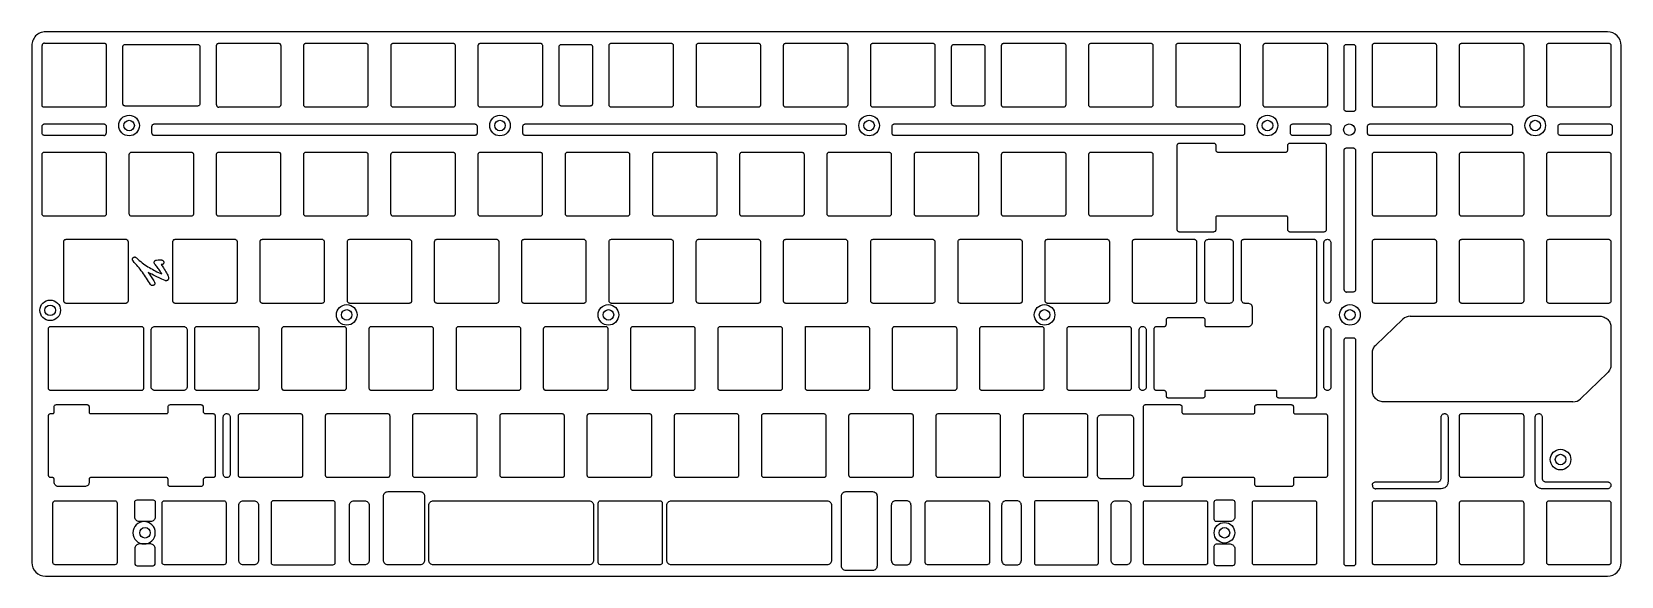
# Model space of a CAD drawing. Header units: millimetres. Extents: x 10 to 357, y 12 to 131.
import ezdxf

# ---------------------------------------------------------------- set-up
doc = ezdxf.new("R2010")
doc.units = ezdxf.units.MM
doc.header["$MEASUREMENT"] = 0

msp = doc.modelspace()

# ---------------------------------------------------------------- linework, layer by layer
for p, q in [((12.88, 128.45), (25.98, 128.45)), ((12.88, 128.45), (25.98, 128.45)), ((354.24, 130.95), (13.13, 130.95)), ((354.24, 130.95), (13.13, 130.95)), ((50.99, 128.45), (63.99, 128.45)), ((50.99, 128.45), (63.99, 128.45)), ((70.04, 128.45), (83.04, 128.45)), ((70.04, 128.45), (83.04, 128.45)), ((89.09, 128.45), (102.09, 128.45)), ((89.09, 128.45), (102.09, 128.45)), ((108.14, 128.45), (121.14, 128.45)), ((108.14, 128.45), (121.14, 128.45)), ((136.72, 128.45), (149.72, 128.45)), ((136.72, 128.45), (149.72, 128.45)), ((155.77, 128.45), (168.77, 128.45)), ((155.77, 128.45), (168.77, 128.45)), ((174.82, 128.45), (187.82, 128.45)), ((174.82, 128.45), (187.82, 128.45)), ((193.87, 128.45), (206.87, 128.45)), ((193.87, 128.45), (206.87, 128.45)), ((222.43, 128.45), (235.43, 128.45)), ((222.43, 128.45), (235.43, 128.45)), ((241.48, 128.45), (254.48, 128.45)), ((241.48, 128.45), (254.48, 128.45)), ((260.53, 128.45), (273.53, 128.45)), ((260.53, 128.45), (273.53, 128.45)), ((279.58, 128.45), (292.58, 128.45)), ((279.58, 128.45), (292.58, 128.45)), ((303.4, 128.45), (316.4, 128.45)), ((303.4, 128.45), (316.4, 128.45)), ((322.45, 128.45), (335.45, 128.45)), ((322.45, 128.45), (335.45, 128.45)), ((341.5, 128.45), (354.5, 128.45)), ((341.5, 128.45), (354.5, 128.45)), ((10.13, 127.95), (10.13, 14.93)), ((10.13, 127.95), (10.13, 14.93)), ((12.38, 114.85), (12.38, 127.95)), ((12.38, 114.85), (12.38, 127.95)), ((26.38, 128.04), (26.38, 114.85)), ((26.38, 128.04), (26.38, 114.85)), ((30.03, 115.21), (30.03, 127.68)), ((30.03, 115.21), (30.03, 127.68)), ((30.53, 128.18), (46.34, 128.18)), ((30.53, 128.18), (46.34, 128.18)), ((46.84, 127.68), (46.84, 115.21)), ((46.84, 127.68), (46.84, 115.21)), ((50.49, 114.95), (50.49, 127.95)), ((50.49, 114.95), (50.49, 127.95)), ((64.49, 127.95), (64.49, 114.95)), ((64.49, 127.95), (64.49, 114.95)), ((69.54, 114.95), (69.54, 127.95)), ((69.54, 114.95), (69.54, 127.95)), ((83.54, 127.95), (83.54, 114.95)), ((83.54, 127.95), (83.54, 114.95)), ((88.59, 114.95), (88.59, 127.95)), ((88.59, 114.95), (88.59, 127.95)), ((102.59, 127.95), (102.59, 114.95)), ((102.59, 127.95), (102.59, 114.95)), ((107.64, 114.95), (107.64, 127.95)), ((107.64, 114.95), (107.64, 127.95)), ((121.64, 127.95), (121.64, 114.95)), ((121.64, 127.95), (121.64, 114.95)), ((125.29, 115.21), (125.29, 127.68)), ((125.29, 115.21), (125.29, 127.68)), ((125.79, 128.18), (132.06, 128.18)), ((125.79, 128.18), (132.06, 128.18)), ((132.57, 127.68), (132.57, 115.21)), ((132.57, 127.68), (132.57, 115.21)), ((136.22, 114.95), (136.22, 127.95)), ((136.22, 114.95), (136.22, 127.95)), ((150.22, 127.95), (150.22, 114.95)), ((150.22, 127.95), (150.22, 114.95)), ((155.27, 114.95), (155.27, 127.95)), ((155.27, 114.95), (155.27, 127.95)), ((169.27, 127.95), (169.27, 114.95)), ((169.27, 127.95), (169.27, 114.95)), ((174.32, 114.95), (174.32, 127.95)), ((174.32, 114.95), (174.32, 127.95)), ((188.32, 127.95), (188.32, 114.95)), ((188.32, 127.95), (188.32, 114.95)), ((193.37, 114.95), (193.37, 127.95)), ((193.37, 114.95), (193.37, 127.95)), ((207.37, 127.95), (207.37, 114.95)), ((207.37, 127.95), (207.37, 114.95)), ((211.02, 115.21), (211.02, 127.68)), ((211.02, 115.21), (211.02, 127.68)), ((211.52, 128.18), (217.78, 128.18)), ((211.52, 128.18), (217.78, 128.18)), ((218.28, 127.68), (218.28, 115.21)), ((218.28, 127.68), (218.28, 115.21)), ((221.93, 114.95), (221.93, 127.95)), ((221.93, 114.95), (221.93, 127.95)), ((235.93, 127.95), (235.93, 114.95)), ((235.93, 127.95), (235.93, 114.95)), ((240.98, 114.95), (240.98, 127.95)), ((240.98, 114.95), (240.98, 127.95)), ((254.98, 127.95), (254.98, 114.95)), ((254.98, 127.95), (254.98, 114.95)), ((260.03, 114.95), (260.03, 127.95)), ((260.03, 114.95), (260.03, 127.95)), ((274.03, 127.95), (274.03, 114.95)), ((274.03, 127.95), (274.03, 114.95)), ((279.08, 114.95), (279.08, 127.95)), ((279.08, 114.95), (279.08, 127.95)), ((293.08, 127.95), (293.08, 114.95)), ((293.08, 127.95), (293.08, 114.95)), ((296.74, 114.04), (296.74, 127.68)), ((296.74, 114.04), (296.74, 127.68)), ((297.24, 128.18), (298.74, 128.18)), ((297.24, 128.18), (298.74, 128.18)), ((299.24, 127.68), (299.24, 114.04)), ((299.24, 127.68), (299.24, 114.04)), ((302.9, 114.95), (302.9, 127.95)), ((302.9, 114.95), (302.9, 127.95)), ((316.9, 127.95), (316.9, 114.95)), ((316.9, 127.95), (316.9, 114.95)), ((321.95, 114.95), (321.95, 127.95)), ((321.95, 114.95), (321.95, 127.95)), ((335.95, 127.95), (335.95, 114.95)), ((335.95, 127.95), (335.95, 114.95)), ((341, 114.95), (341, 127.95)), ((341, 114.95), (341, 127.95)), ((355, 127.95), (355, 114.95)), ((355, 127.95), (355, 114.95)), ((357.25, 14.93), (357.25, 127.94)), ((357.25, 14.93), (357.25, 127.94)), ((46.34, 114.71), (30.53, 114.71)), ((46.34, 114.71), (30.53, 114.71)), ((132.06, 114.71), (125.79, 114.71)), ((132.06, 114.71), (125.79, 114.71)), ((217.78, 114.71), (211.52, 114.71)), ((217.78, 114.71), (211.52, 114.71)), ((25.98, 114.45), (12.79, 114.45)), ((25.98, 114.45), (12.79, 114.45)), ((63.99, 114.45), (50.99, 114.45)), ((63.99, 114.45), (50.99, 114.45)), ((83.04, 114.45), (70.04, 114.45)), ((83.04, 114.45), (70.04, 114.45)), ((102.09, 114.45), (89.09, 114.45)), ((102.09, 114.45), (89.09, 114.45)), ((121.14, 114.45), (108.14, 114.45)), ((121.14, 114.45), (108.14, 114.45)), ((149.72, 114.45), (136.72, 114.45)), ((149.72, 114.45), (136.72, 114.45)), ((168.77, 114.45), (155.77, 114.45)), ((168.77, 114.45), (155.77, 114.45)), ((187.82, 114.45), (174.82, 114.45)), ((187.82, 114.45), (174.82, 114.45)), ((206.87, 114.45), (193.87, 114.45)), ((206.87, 114.45), (193.87, 114.45)), ((235.43, 114.45), (222.43, 114.45)), ((235.43, 114.45), (222.43, 114.45)), ((254.48, 114.45), (241.48, 114.45)), ((254.48, 114.45), (241.48, 114.45)), ((273.53, 114.45), (260.53, 114.45)), ((273.53, 114.45), (260.53, 114.45)), ((292.58, 114.45), (279.58, 114.45)), ((292.58, 114.45), (279.58, 114.45)), ((298.74, 113.54), (297.24, 113.54)), ((298.74, 113.54), (297.24, 113.54)), ((316.4, 114.45), (303.4, 114.45)), ((316.4, 114.45), (303.4, 114.45)), ((335.45, 114.45), (322.45, 114.45)), ((335.45, 114.45), (322.45, 114.45)), ((354.5, 114.45), (341.5, 114.45)), ((354.5, 114.45), (341.5, 114.45)), ((12.38, 108.79), (12.38, 110.29)), ((12.38, 108.79), (12.38, 110.29)), ((12.88, 110.79), (25.88, 110.79)), ((12.88, 110.79), (25.88, 110.79)), ((25.88, 108.29), (12.88, 108.29)), ((25.88, 108.29), (12.88, 108.29)), ((26.38, 110.29), (26.38, 108.79)), ((26.38, 110.29), (26.38, 108.79)), ((36.38, 108.79), (36.38, 110.29)), ((36.38, 108.79), (36.38, 110.29)), ((36.88, 110.79), (106.88, 110.79)), ((36.88, 110.79), (106.88, 110.79)), ((106.88, 108.29), (36.88, 108.29)), ((106.88, 108.29), (36.88, 108.29)), ((107.38, 110.29), (107.38, 108.79)), ((107.38, 110.29), (107.38, 108.79)), ((117.39, 108.79), (117.39, 110.29)), ((117.39, 108.79), (117.39, 110.29)), ((117.89, 110.79), (187.5, 110.79)), ((117.89, 110.79), (187.5, 110.79)), ((187.5, 108.29), (117.89, 108.29)), ((187.5, 108.29), (117.89, 108.29)), ((188, 110.29), (188, 108.79)), ((188, 110.29), (188, 108.79)), ((198, 108.79), (198, 110.29)), ((198, 108.79), (198, 110.29)), ((198.5, 110.79), (274.5, 110.79)), ((198.5, 110.79), (274.5, 110.79)), ((274.5, 108.29), (198.5, 108.29)), ((274.5, 108.29), (198.5, 108.29)), ((275, 110.29), (275, 108.79)), ((275, 110.29), (275, 108.79)), ((285, 108.79), (285, 110.29)), ((285, 108.79), (285, 110.29)), ((285.5, 110.79), (293.36, 110.79)), ((285.5, 110.79), (293.36, 110.79)), ((293.36, 108.29), (285.5, 108.29)), ((293.36, 108.29), (285.5, 108.29)), ((293.86, 110.29), (293.86, 108.79)), ((293.86, 110.29), (293.86, 108.79)), ((301.86, 108.79), (301.86, 110.29)), ((301.86, 108.79), (301.86, 110.29)), ((302.36, 110.79), (332.97, 110.79)), ((302.36, 110.79), (332.97, 110.79)), ((332.97, 108.29), (302.36, 108.29)), ((332.97, 108.29), (302.36, 108.29)), ((333.47, 110.29), (333.47, 108.79)), ((333.47, 110.29), (333.47, 108.79)), ((343.47, 108.79), (343.47, 110.29)), ((343.47, 108.79), (343.47, 110.29)), ((343.97, 110.79), (354.75, 110.79)), ((343.97, 110.79), (354.75, 110.79)), ((354.75, 108.29), (343.97, 108.29)), ((354.75, 108.29), (343.97, 108.29)), ((355.25, 110.29), (355.25, 108.79)), ((355.25, 110.29), (355.25, 108.79)), ((12.88, 104.63), (25.88, 104.63)), ((12.88, 104.63), (25.88, 104.63)), ((31.93, 104.63), (44.93, 104.63)), ((31.93, 104.63), (44.93, 104.63)), ((50.98, 104.63), (63.98, 104.63)), ((50.98, 104.63), (63.98, 104.63)), ((70.03, 104.63), (83.03, 104.63)), ((70.03, 104.63), (83.03, 104.63)), ((89.08, 104.63), (102.08, 104.63)), ((89.08, 104.63), (102.08, 104.63)), ((108.13, 104.63), (121.13, 104.63)), ((108.13, 104.63), (121.13, 104.63)), ((127.18, 104.63), (140.18, 104.63)), ((127.18, 104.63), (140.18, 104.63)), ((146.23, 104.63), (159.23, 104.63)), ((146.23, 104.63), (159.23, 104.63)), ((165.28, 104.63), (178.28, 104.63)), ((165.28, 104.63), (178.28, 104.63)), ((184.33, 104.63), (197.33, 104.63)), ((184.33, 104.63), (197.33, 104.63)), ((203.38, 104.63), (216.38, 104.63)), ((203.38, 104.63), (216.38, 104.63)), ((222.43, 104.63), (235.43, 104.63)), ((222.43, 104.63), (235.43, 104.63)), ((241.48, 104.63), (254.48, 104.63)), ((241.48, 104.63), (254.48, 104.63)), ((260.29, 87.67), (260.29, 106.12)), ((260.29, 87.67), (260.29, 106.12)), ((260.78, 106.62), (268.21, 106.62)), ((260.78, 106.62), (268.21, 106.62)), ((268.7, 106.12), (268.7, 105.13)), ((268.7, 106.12), (268.7, 105.13)), ((269.2, 104.63), (283.92, 104.63)), ((269.2, 104.63), (283.92, 104.63)), ((284.42, 105.13), (284.42, 106.12)), ((284.42, 105.13), (284.42, 106.12)), ((284.91, 106.62), (292.33, 106.62)), ((284.91, 106.62), (292.33, 106.62)), ((292.82, 106.12), (292.82, 87.67)), ((292.82, 106.12), (292.82, 87.67)), ((296.74, 74.56), (296.74, 105.04)), ((296.74, 74.56), (296.74, 105.04)), ((297.24, 105.54), (298.74, 105.54)), ((297.24, 105.54), (298.74, 105.54)), ((299.24, 105.04), (299.24, 74.56)), ((299.24, 105.04), (299.24, 74.56)), ((303.4, 104.63), (316.4, 104.63)), ((303.4, 104.63), (316.4, 104.63)), ((322.45, 104.63), (335.45, 104.63)), ((322.45, 104.63), (335.45, 104.63)), ((341.5, 104.63), (354.5, 104.63)), ((341.5, 104.63), (354.5, 104.63)), ((12.38, 91.13), (12.38, 104.13)), ((12.38, 91.13), (12.38, 104.13)), ((26.38, 104.13), (26.38, 91.13)), ((26.38, 104.13), (26.38, 91.13)), ((31.43, 91.13), (31.43, 104.13)), ((31.43, 91.13), (31.43, 104.13)), ((45.43, 104.13), (45.43, 91.13)), ((45.43, 104.13), (45.43, 91.13)), ((50.48, 91.13), (50.48, 104.13)), ((50.48, 91.13), (50.48, 104.13)), ((64.48, 104.13), (64.48, 91.13)), ((64.48, 104.13), (64.48, 91.13)), ((69.53, 91.13), (69.53, 104.13)), ((69.53, 91.13), (69.53, 104.13)), ((83.53, 104.13), (83.53, 91.13)), ((83.53, 104.13), (83.53, 91.13)), ((88.58, 91.13), (88.58, 104.13)), ((88.58, 91.13), (88.58, 104.13)), ((102.58, 104.13), (102.58, 91.13)), ((102.58, 104.13), (102.58, 91.13)), ((107.63, 91.13), (107.63, 104.13)), ((107.63, 91.13), (107.63, 104.13)), ((121.63, 104.13), (121.63, 91.13)), ((121.63, 104.13), (121.63, 91.13)), ((126.68, 91.13), (126.68, 104.13)), ((126.68, 91.13), (126.68, 104.13)), ((140.68, 104.13), (140.68, 91.13)), ((140.68, 104.13), (140.68, 91.13)), ((145.73, 91.13), (145.73, 104.13)), ((145.73, 91.13), (145.73, 104.13)), ((159.73, 104.13), (159.73, 91.13)), ((159.73, 104.13), (159.73, 91.13)), ((164.78, 91.13), (164.78, 104.13)), ((164.78, 91.13), (164.78, 104.13)), ((178.78, 104.13), (178.78, 91.13)), ((178.78, 104.13), (178.78, 91.13)), ((183.83, 91.13), (183.83, 104.13)), ((183.83, 91.13), (183.83, 104.13)), ((197.83, 104.13), (197.83, 91.13)), ((197.83, 104.13), (197.83, 91.13)), ((202.88, 91.13), (202.88, 104.13)), ((202.88, 91.13), (202.88, 104.13)), ((216.88, 104.13), (216.88, 91.13)), ((216.88, 104.13), (216.88, 91.13)), ((221.93, 91.13), (221.93, 104.13)), ((221.93, 91.13), (221.93, 104.13)), ((235.93, 104.13), (235.93, 91.13)), ((235.93, 104.13), (235.93, 91.13)), ((240.98, 91.13), (240.98, 104.13)), ((240.98, 91.13), (240.98, 104.13)), ((254.98, 104.13), (254.98, 91.13)), ((254.98, 104.13), (254.98, 91.13)), ((302.9, 91.13), (302.9, 104.13)), ((302.9, 91.13), (302.9, 104.13)), ((316.9, 104.13), (316.9, 91.13)), ((316.9, 104.13), (316.9, 91.13)), ((321.95, 91.13), (321.95, 104.13)), ((321.95, 91.13), (321.95, 104.13)), ((335.95, 104.13), (335.95, 91.13)), ((335.95, 104.13), (335.95, 91.13)), ((341, 91.13), (341, 104.13)), ((341, 91.13), (341, 104.13)), ((355, 104.13), (355, 91.13)), ((355, 104.13), (355, 91.13)), ((25.88, 90.63), (12.88, 90.63)), ((25.88, 90.63), (12.88, 90.63)), ((44.93, 90.63), (31.93, 90.63)), ((44.93, 90.63), (31.93, 90.63)), ((63.98, 90.63), (50.98, 90.63)), ((63.98, 90.63), (50.98, 90.63)), ((83.03, 90.63), (70.03, 90.63)), ((83.03, 90.63), (70.03, 90.63)), ((102.08, 90.63), (89.08, 90.63)), ((102.08, 90.63), (89.08, 90.63)), ((121.13, 90.63), (108.13, 90.63)), ((121.13, 90.63), (108.13, 90.63)), ((140.18, 90.63), (127.18, 90.63)), ((140.18, 90.63), (127.18, 90.63)), ((159.23, 90.63), (146.23, 90.63)), ((159.23, 90.63), (146.23, 90.63)), ((178.28, 90.63), (165.28, 90.63)), ((178.28, 90.63), (165.28, 90.63)), ((197.33, 90.63), (184.33, 90.63)), ((197.33, 90.63), (184.33, 90.63)), ((216.38, 90.63), (203.38, 90.63)), ((216.38, 90.63), (203.38, 90.63)), ((235.43, 90.63), (222.43, 90.63)), ((235.43, 90.63), (222.43, 90.63)), ((254.48, 90.63), (241.48, 90.63)), ((254.48, 90.63), (241.48, 90.63)), ((268.7, 90.36), (268.7, 87.67)), ((268.7, 90.36), (268.7, 87.67)), ((284.12, 90.66), (269, 90.66)), ((284.12, 90.66), (269, 90.66)), ((284.42, 87.67), (284.42, 90.36)), ((284.42, 87.67), (284.42, 90.36)), ((316.4, 90.63), (303.4, 90.63)), ((316.4, 90.63), (303.4, 90.63)), ((335.45, 90.63), (322.45, 90.63)), ((335.45, 90.63), (322.45, 90.63)), ((354.5, 90.63), (341.5, 90.63)), ((354.5, 90.63), (341.5, 90.63)), ((268.2, 87.17), (260.79, 87.17)), ((268.2, 87.17), (260.79, 87.17)), ((292.32, 87.17), (284.92, 87.17)), ((292.32, 87.17), (284.92, 87.17)), ((17.15, 72.08), (17.15, 85.08)), ((17.15, 72.08), (17.15, 85.08)), ((17.65, 85.58), (30.65, 85.58)), ((17.65, 85.58), (30.65, 85.58)), ((31.15, 85.08), (31.15, 72.08)), ((31.15, 85.08), (31.15, 72.08)), ((40.96, 72.08), (40.96, 85.08)), ((40.96, 72.08), (40.96, 85.08)), ((41.46, 85.58), (54.46, 85.58)), ((41.46, 85.58), (54.46, 85.58)), ((54.96, 85.08), (54.96, 72.08)), ((54.96, 85.08), (54.96, 72.08)), ((60.01, 72.08), (60.01, 85.08)), ((60.01, 72.08), (60.01, 85.08)), ((60.51, 85.58), (73.51, 85.58)), ((60.51, 85.58), (73.51, 85.58)), ((74.01, 85.08), (74.01, 72.08)), ((74.01, 85.08), (74.01, 72.08)), ((79.06, 72.08), (79.06, 85.08)), ((79.06, 72.08), (79.06, 85.08)), ((79.56, 85.58), (92.56, 85.58)), ((79.56, 85.58), (92.56, 85.58)), ((93.06, 85.08), (93.06, 72.08)), ((93.06, 85.08), (93.06, 72.08)), ((98.11, 72.08), (98.11, 85.08)), ((98.11, 72.08), (98.11, 85.08)), ((98.61, 85.58), (111.61, 85.58)), ((98.61, 85.58), (111.61, 85.58)), ((112.11, 85.08), (112.11, 72.08)), ((112.11, 85.08), (112.11, 72.08)), ((117.16, 72.08), (117.16, 85.08)), ((117.16, 72.08), (117.16, 85.08)), ((117.66, 85.58), (130.66, 85.58)), ((117.66, 85.58), (130.66, 85.58)), ((131.16, 85.08), (131.16, 72.08)), ((131.16, 85.08), (131.16, 72.08)), ((136.21, 72.08), (136.21, 85.08)), ((136.21, 72.08), (136.21, 85.08)), ((136.71, 85.58), (149.71, 85.58)), ((136.71, 85.58), (149.71, 85.58)), ((150.21, 85.08), (150.21, 72.08)), ((150.21, 85.08), (150.21, 72.08)), ((155.26, 72.08), (155.26, 85.08)), ((155.26, 72.08), (155.26, 85.08)), ((155.76, 85.58), (168.76, 85.58)), ((155.76, 85.58), (168.76, 85.58)), ((169.26, 85.08), (169.26, 72.08)), ((169.26, 85.08), (169.26, 72.08)), ((174.31, 72.08), (174.31, 85.08)), ((174.31, 72.08), (174.31, 85.08)), ((174.81, 85.58), (187.81, 85.58)), ((174.81, 85.58), (187.81, 85.58)), ((188.31, 85.08), (188.31, 72.08)), ((188.31, 85.08), (188.31, 72.08)), ((193.36, 72.08), (193.36, 85.08)), ((193.36, 72.08), (193.36, 85.08)), ((193.86, 85.58), (206.86, 85.58)), ((193.86, 85.58), (206.86, 85.58)), ((207.36, 85.08), (207.36, 72.08)), ((207.36, 85.08), (207.36, 72.08)), ((212.41, 72.08), (212.41, 85.08)), ((212.41, 72.08), (212.41, 85.08)), ((212.91, 85.58), (225.91, 85.58)), ((212.91, 85.58), (225.91, 85.58)), ((226.41, 85.08), (226.41, 72.08)), ((226.41, 85.08), (226.41, 72.08)), ((231.46, 72.08), (231.46, 85.08)), ((231.46, 72.08), (231.46, 85.08)), ((231.96, 85.58), (244.96, 85.58)), ((231.96, 85.58), (244.96, 85.58)), ((245.46, 85.08), (245.46, 72.08)), ((245.46, 85.08), (245.46, 72.08)), ((250.51, 72.08), (250.51, 85.08)), ((250.51, 72.08), (250.51, 85.08)), ((251.01, 85.58), (264.01, 85.58)), ((251.01, 85.58), (264.01, 85.58)), ((264.51, 85.08), (264.51, 72.08)), ((264.51, 85.08), (264.51, 72.08)), ((266.3, 72.38), (266.3, 84.78)), ((266.3, 72.38), (266.3, 84.78)), ((267.1, 85.58), (271.73, 85.58)), ((267.1, 85.58), (271.73, 85.58)), ((272.53, 84.78), (272.53, 72.38)), ((272.53, 84.78), (272.53, 72.38)), ((274.32, 72.33), (274.32, 85.08)), ((274.32, 72.33), (274.32, 85.08)), ((274.82, 85.58), (290.18, 85.58)), ((274.82, 85.58), (290.18, 85.58)), ((290.68, 85.08), (290.68, 51.37)), ((290.68, 85.08), (290.68, 51.37)), ((292.32, 72.34), (292.32, 84.82)), ((292.32, 72.34), (292.32, 84.82)), ((293.84, 84.82), (293.84, 72.34)), ((293.84, 84.82), (293.84, 72.34)), ((302.9, 72.08), (302.9, 85.08)), ((302.9, 72.08), (302.9, 85.08)), ((303.4, 85.58), (316.4, 85.58)), ((303.4, 85.58), (316.4, 85.58)), ((316.9, 85.08), (316.9, 72.08)), ((316.9, 85.08), (316.9, 72.08)), ((321.95, 72.08), (321.95, 85.08)), ((321.95, 72.08), (321.95, 85.08)), ((322.45, 85.58), (335.45, 85.58)), ((322.45, 85.58), (335.45, 85.58)), ((335.95, 85.08), (335.95, 72.08)), ((335.95, 85.08), (335.95, 72.08)), ((341, 72.08), (341, 85.08)), ((341, 72.08), (341, 85.08)), ((341.5, 85.58), (354.5, 85.58)), ((341.5, 85.58), (354.5, 85.58)), ((355, 85.08), (355, 72.08)), ((355, 85.08), (355, 72.08)), ((298.74, 74.06), (297.24, 74.06)), ((298.74, 74.06), (297.24, 74.06)), ((30.65, 71.58), (17.65, 71.58)), ((30.65, 71.58), (17.65, 71.58)), ((54.46, 71.58), (41.46, 71.58)), ((54.46, 71.58), (41.46, 71.58)), ((73.51, 71.58), (60.51, 71.58)), ((73.51, 71.58), (60.51, 71.58)), ((92.56, 71.58), (79.56, 71.58)), ((92.56, 71.58), (79.56, 71.58)), ((111.61, 71.58), (98.61, 71.58)), ((111.61, 71.58), (98.61, 71.58)), ((130.66, 71.58), (117.66, 71.58)), ((130.66, 71.58), (117.66, 71.58)), ((149.71, 71.58), (136.71, 71.58)), ((149.71, 71.58), (136.71, 71.58)), ((168.76, 71.58), (155.76, 71.58)), ((168.76, 71.58), (155.76, 71.58)), ((187.81, 71.58), (174.81, 71.58)), ((187.81, 71.58), (174.81, 71.58)), ((206.86, 71.58), (193.86, 71.58)), ((206.86, 71.58), (193.86, 71.58)), ((225.91, 71.58), (212.91, 71.58)), ((225.91, 71.58), (212.91, 71.58)), ((244.96, 71.58), (231.96, 71.58)), ((244.96, 71.58), (231.96, 71.58)), ((264.01, 71.58), (251.01, 71.58)), ((264.01, 71.58), (251.01, 71.58)), ((271.73, 71.58), (267.1, 71.58)), ((271.73, 71.58), (267.1, 71.58)), ((275.73, 71.58), (275.07, 71.58)), ((275.73, 71.58), (275.07, 71.58)), ((276.73, 67.51), (276.73, 70.58)), ((276.73, 67.51), (276.73, 70.58)), ((316.4, 71.58), (303.4, 71.58)), ((316.4, 71.58), (303.4, 71.58)), ((335.45, 71.58), (322.45, 71.58)), ((335.45, 71.58), (322.45, 71.58)), ((354.5, 71.58), (341.5, 71.58)), ((354.5, 71.58), (341.5, 71.58)), ((13.77, 53.03), (13.77, 66.03)), ((13.77, 53.03), (13.77, 66.03)), ((14.27, 66.53), (34.03, 66.53)), ((14.27, 66.53), (34.03, 66.53)), ((34.53, 66.03), (34.53, 53.03)), ((34.53, 66.03), (34.53, 53.03)), ((37.03, 66.53), (43.22, 66.53)), ((37.03, 66.53), (43.22, 66.53)), ((45.72, 53.03), (45.72, 66.03)), ((45.72, 53.03), (45.72, 66.03)), ((46.22, 66.53), (59.22, 66.53)), ((46.22, 66.53), (59.22, 66.53)), ((59.72, 66.03), (59.72, 53.03)), ((59.72, 66.03), (59.72, 53.03)), ((64.77, 53.03), (64.77, 66.03)), ((64.77, 53.03), (64.77, 66.03)), ((65.27, 66.53), (78.27, 66.53)), ((65.27, 66.53), (78.27, 66.53)), ((78.77, 66.03), (78.77, 53.03)), ((78.77, 66.03), (78.77, 53.03)), ((83.82, 53.03), (83.82, 66.03)), ((83.82, 53.03), (83.82, 66.03)), ((84.32, 66.53), (97.32, 66.53)), ((84.32, 66.53), (97.32, 66.53)), ((97.82, 66.03), (97.82, 53.03)), ((97.82, 66.03), (97.82, 53.03)), ((102.87, 53.03), (102.87, 66.03)), ((102.87, 53.03), (102.87, 66.03)), ((103.37, 66.53), (116.37, 66.53)), ((103.37, 66.53), (116.37, 66.53)), ((116.87, 66.03), (116.87, 53.03)), ((116.87, 66.03), (116.87, 53.03)), ((121.92, 53.03), (121.92, 66.03)), ((121.92, 53.03), (121.92, 66.03)), ((122.42, 66.53), (135.42, 66.53)), ((122.42, 66.53), (135.42, 66.53)), ((135.92, 66.03), (135.92, 53.03)), ((135.92, 66.03), (135.92, 53.03)), ((140.97, 53.03), (140.97, 66.03)), ((140.97, 53.03), (140.97, 66.03)), ((141.47, 66.53), (154.47, 66.53)), ((141.47, 66.53), (154.47, 66.53)), ((154.97, 66.03), (154.97, 53.03)), ((154.97, 66.03), (154.97, 53.03)), ((160.02, 53.03), (160.02, 66.03)), ((160.02, 53.03), (160.02, 66.03)), ((160.52, 66.53), (173.52, 66.53)), ((160.52, 66.53), (173.52, 66.53)), ((174.02, 66.03), (174.02, 53.03)), ((174.02, 66.03), (174.02, 53.03)), ((179.07, 53.03), (179.07, 66.53)), ((179.07, 66.53), (192.57, 66.53)), ((179.07, 53.03), (179.07, 66.53)), ((179.07, 66.53), (192.57, 66.53)), ((193.07, 66.03), (193.07, 53.03)), ((193.07, 66.03), (193.07, 53.03)), ((198.12, 53.03), (198.12, 66.03)), ((198.12, 53.03), (198.12, 66.03)), ((198.62, 66.53), (211.62, 66.53)), ((198.62, 66.53), (211.62, 66.53)), ((212.12, 66.03), (212.12, 53.03)), ((212.12, 66.03), (212.12, 53.03)), ((217.17, 53.03), (217.17, 66.03)), ((217.17, 53.03), (217.17, 66.03)), ((217.67, 66.53), (230.67, 66.53)), ((217.67, 66.53), (230.67, 66.53)), ((231.17, 66.03), (231.17, 53.03)), ((231.17, 66.03), (231.17, 53.03)), ((236.22, 53.03), (236.22, 66.03)), ((236.22, 53.03), (236.22, 66.03)), ((236.72, 66.53), (249.72, 66.53)), ((236.72, 66.53), (249.72, 66.53)), ((250.22, 66.03), (250.22, 53.03)), ((250.22, 66.03), (250.22, 53.03)), ((255.27, 53.03), (255.27, 66.03)), ((255.27, 53.03), (255.27, 66.03)), ((255.77, 66.53), (257.41, 66.53)), ((255.77, 66.53), (257.41, 66.53)), ((257.91, 67.03), (257.91, 67.99)), ((257.91, 67.03), (257.91, 67.99)), ((258.41, 68.49), (265.82, 68.49)), ((258.41, 68.49), (265.82, 68.49)), ((266.32, 67.99), (266.32, 66.81)), ((266.32, 67.99), (266.32, 66.81)), ((266.62, 66.51), (275.73, 66.51)), ((266.62, 66.51), (275.73, 66.51)), ((303.63, 62.45), (309.53, 68.09)), ((303.63, 62.45), (309.53, 68.09)), ((311.19, 68.76), (352.6, 68.76)), ((311.19, 68.76), (352.6, 68.76)), ((355, 66.37), (355, 58.1)), ((355, 66.37), (355, 58.1)), ((36.18, 53.38), (36.18, 65.68)), ((36.18, 53.38), (36.18, 65.68)), ((44.07, 65.68), (44.07, 53.38)), ((44.07, 65.68), (44.07, 53.38)), ((251.99, 53.29), (251.99, 65.77)), ((251.99, 53.29), (251.99, 65.77)), ((253.5, 65.77), (253.5, 53.29)), ((253.5, 65.77), (253.5, 53.29)), ((292.32, 53.29), (292.32, 65.77)), ((292.32, 53.29), (292.32, 65.77)), ((293.84, 65.77), (293.84, 53.29)), ((293.84, 65.77), (293.84, 53.29)), ((296.74, 14.68), (296.74, 63.56)), ((296.74, 14.68), (296.74, 63.56)), ((297.24, 64.06), (298.74, 64.06)), ((297.24, 64.06), (298.74, 64.06)), ((299.24, 63.56), (299.24, 14.68)), ((299.24, 63.56), (299.24, 14.68)), ((302.9, 52.45), (302.9, 60.72)), ((302.9, 52.45), (302.9, 60.72)), ((354.26, 56.38), (348.36, 50.73)), ((354.26, 56.38), (348.36, 50.73)), ((34.03, 52.53), (14.27, 52.53)), ((34.03, 52.53), (14.27, 52.53)), ((43.22, 52.53), (37.03, 52.53)), ((43.22, 52.53), (37.03, 52.53)), ((59.22, 52.53), (46.22, 52.53)), ((59.22, 52.53), (46.22, 52.53)), ((78.27, 52.53), (65.27, 52.53)), ((78.27, 52.53), (65.27, 52.53)), ((97.32, 52.53), (84.32, 52.53)), ((97.32, 52.53), (84.32, 52.53)), ((116.37, 52.53), (103.37, 52.53)), ((116.37, 52.53), (103.37, 52.53)), ((135.42, 52.53), (122.42, 52.53)), ((135.42, 52.53), (122.42, 52.53)), ((154.47, 52.53), (141.47, 52.53)), ((154.47, 52.53), (141.47, 52.53)), ((173.52, 52.53), (160.52, 52.53)), ((173.52, 52.53), (160.52, 52.53)), ((192.57, 52.53), (179.57, 52.53)), ((192.57, 52.53), (179.57, 52.53)), ((211.62, 52.53), (198.62, 52.53)), ((211.62, 52.53), (198.62, 52.53)), ((230.67, 52.53), (217.67, 52.53)), ((230.67, 52.53), (217.67, 52.53)), ((249.72, 52.53), (236.72, 52.53)), ((249.72, 52.53), (236.72, 52.53)), ((257.41, 52.53), (255.77, 52.53)), ((257.41, 52.53), (255.77, 52.53)), ((266.32, 52.26), (266.32, 51.37)), ((266.32, 52.26), (266.32, 51.37)), ((281.73, 52.56), (266.62, 52.56)), ((281.73, 52.56), (266.62, 52.56)), ((282.03, 51.37), (282.03, 52.26)), ((282.03, 51.37), (282.03, 52.26)), ((15.01, 47.78), (15.01, 48.94)), ((15.01, 47.78), (15.01, 48.94)), ((15.51, 49.44), (22.16, 49.44)), ((15.51, 49.44), (22.16, 49.44)), ((22.66, 48.94), (22.66, 47.78)), ((22.66, 48.94), (22.66, 47.78)), ((39.89, 47.78), (39.89, 48.94)), ((39.89, 47.78), (39.89, 48.94)), ((40.39, 49.44), (47.04, 49.44)), ((40.39, 49.44), (47.04, 49.44)), ((47.54, 48.94), (47.54, 47.98)), ((47.54, 48.94), (47.54, 47.98)), ((252.89, 32.02), (252.89, 48.94)), ((252.89, 32.02), (252.89, 48.94)), ((253.39, 49.44), (260.82, 49.44)), ((253.39, 49.44), (260.82, 49.44)), ((257.91, 51.37), (257.91, 52.03)), ((257.91, 51.37), (257.91, 52.03)), ((265.82, 50.87), (258.41, 50.87)), ((265.82, 50.87), (258.41, 50.87)), ((261.32, 48.94), (261.32, 47.76)), ((261.32, 48.94), (261.32, 47.76)), ((277.25, 47.76), (277.25, 48.94)), ((277.25, 47.76), (277.25, 48.94)), ((277.75, 49.44), (285.17, 49.44)), ((277.75, 49.44), (285.17, 49.44)), ((290.18, 50.87), (282.53, 50.87)), ((290.18, 50.87), (282.53, 50.87)), ((285.67, 48.94), (285.67, 47.76)), ((285.67, 48.94), (285.67, 47.76)), ((346.7, 50.06), (305.29, 50.06)), ((346.7, 50.06), (305.29, 50.06)), ((13.79, 33.98), (13.79, 46.98)), ((13.79, 33.98), (13.79, 46.98)), ((14.29, 47.48), (14.71, 47.48)), ((14.29, 47.48), (14.71, 47.48)), ((22.96, 47.48), (39.59, 47.48)), ((22.96, 47.48), (39.59, 47.48)), ((48.04, 47.48), (49.67, 47.48)), ((48.04, 47.48), (49.67, 47.48)), ((50.17, 46.98), (50.17, 33.98)), ((50.17, 46.98), (50.17, 33.98)), ((51.95, 34.24), (51.95, 46.72)), ((51.95, 34.24), (51.95, 46.72)), ((53.47, 46.72), (53.47, 34.24)), ((53.47, 46.72), (53.47, 34.24)), ((55.25, 33.98), (55.25, 46.98)), ((55.25, 33.98), (55.25, 46.98)), ((55.75, 47.48), (68.75, 47.48)), ((55.75, 47.48), (68.75, 47.48)), ((69.25, 46.98), (69.25, 33.98)), ((69.25, 46.98), (69.25, 33.98)), ((74.3, 33.98), (74.3, 46.98)), ((74.3, 33.98), (74.3, 46.98)), ((74.8, 47.48), (87.8, 47.48)), ((74.8, 47.48), (87.8, 47.48)), ((88.3, 46.98), (88.3, 33.98)), ((88.3, 46.98), (88.3, 33.98)), ((93.35, 33.98), (93.35, 46.98)), ((93.35, 33.98), (93.35, 46.98)), ((93.85, 47.48), (106.85, 47.48)), ((93.85, 47.48), (106.85, 47.48)), ((107.35, 46.98), (107.35, 33.98)), ((107.35, 46.98), (107.35, 33.98)), ((112.4, 33.98), (112.4, 46.98)), ((112.4, 33.98), (112.4, 46.98)), ((112.9, 47.48), (125.9, 47.48)), ((112.9, 47.48), (125.9, 47.48)), ((126.4, 46.98), (126.4, 33.98)), ((126.4, 46.98), (126.4, 33.98)), ((131.45, 33.98), (131.45, 46.98)), ((131.45, 33.98), (131.45, 46.98)), ((131.95, 47.48), (144.95, 47.48)), ((131.95, 47.48), (144.95, 47.48)), ((145.45, 46.98), (145.45, 33.98)), ((145.45, 46.98), (145.45, 33.98)), ((150.5, 33.98), (150.5, 46.98)), ((150.5, 33.98), (150.5, 46.98)), ((151, 47.48), (164, 47.48)), ((151, 47.48), (164, 47.48)), ((164.5, 46.98), (164.5, 33.98)), ((164.5, 46.98), (164.5, 33.98)), ((169.55, 33.98), (169.55, 46.98)), ((169.55, 33.98), (169.55, 46.98)), ((170.05, 47.48), (183.05, 47.48)), ((170.05, 47.48), (183.05, 47.48)), ((183.55, 46.98), (183.55, 33.98)), ((183.55, 46.98), (183.55, 33.98)), ((188.6, 33.98), (188.6, 46.98)), ((188.6, 33.98), (188.6, 46.98)), ((189.1, 47.48), (202.1, 47.48)), ((189.1, 47.48), (202.1, 47.48)), ((202.6, 46.98), (202.6, 33.98)), ((202.6, 46.98), (202.6, 33.98)), ((207.65, 33.98), (207.65, 46.98)), ((207.65, 33.98), (207.65, 46.98)), ((208.15, 47.48), (221.15, 47.48)), ((208.15, 47.48), (221.15, 47.48)), ((221.65, 46.98), (221.65, 33.98)), ((221.65, 46.98), (221.65, 33.98)), ((226.7, 33.98), (226.7, 46.98)), ((226.7, 33.98), (226.7, 46.98)), ((227.2, 47.48), (240.2, 47.48)), ((227.2, 47.48), (240.2, 47.48)), ((240.7, 46.98), (240.7, 33.98)), ((240.7, 46.98), (240.7, 33.98)), ((242.85, 34.08), (242.85, 46.38)), ((242.85, 34.08), (242.85, 46.38)), ((243.7, 47.23), (249.88, 47.23)), ((243.7, 47.23), (249.88, 47.23)), ((250.74, 46.38), (250.74, 34.08)), ((250.74, 46.38), (250.74, 34.08)), ((261.62, 47.46), (276.95, 47.46)), ((261.62, 47.46), (276.95, 47.46)), ((285.97, 47.46), (292.58, 47.46)), ((285.97, 47.46), (292.58, 47.46)), ((293.08, 46.96), (293.08, 34.01)), ((293.08, 46.96), (293.08, 34.01)), ((317.9, 33.33), (317.9, 46.72)), ((317.9, 33.33), (317.9, 46.72)), ((319.42, 46.72), (319.42, 32.57)), ((319.42, 46.72), (319.42, 32.57)), ((321.95, 33.98), (321.95, 46.98)), ((321.95, 33.98), (321.95, 46.98)), ((322.45, 47.48), (335.45, 47.48)), ((322.45, 47.48), (335.45, 47.48)), ((335.95, 46.98), (335.95, 33.98)), ((335.95, 46.98), (335.95, 33.98)), ((338.47, 32.57), (338.47, 46.72)), ((338.47, 32.57), (338.47, 46.72)), ((339.99, 46.72), (339.99, 33.33)), ((339.99, 46.72), (339.99, 33.33)), ((14.71, 33.48), (14.29, 33.48)), ((14.71, 33.48), (14.29, 33.48)), ((15.01, 32.52), (15.01, 33.18)), ((15.01, 32.52), (15.01, 33.18)), ((21.66, 31.52), (16.01, 31.52)), ((21.66, 31.52), (16.01, 31.52)), ((22.66, 33.18), (22.66, 32.52)), ((22.66, 33.18), (22.66, 32.52)), ((39.59, 33.48), (22.96, 33.48)), ((39.59, 33.48), (22.96, 33.48)), ((39.89, 32.02), (39.89, 33.18)), ((39.89, 32.02), (39.89, 33.18)), ((47.04, 31.52), (40.39, 31.52)), ((47.04, 31.52), (40.39, 31.52)), ((47.54, 32.98), (47.54, 32.02)), ((47.54, 32.98), (47.54, 32.02)), ((49.67, 33.48), (48.04, 33.48)), ((49.67, 33.48), (48.04, 33.48)), ((68.75, 33.48), (55.75, 33.48)), ((68.75, 33.48), (55.75, 33.48)), ((87.8, 33.48), (74.8, 33.48)), ((87.8, 33.48), (74.8, 33.48)), ((106.85, 33.48), (93.85, 33.48)), ((106.85, 33.48), (93.85, 33.48)), ((125.9, 33.48), (112.9, 33.48)), ((125.9, 33.48), (112.9, 33.48)), ((144.95, 33.48), (131.95, 33.48)), ((144.95, 33.48), (131.95, 33.48)), ((164, 33.48), (151, 33.48)), ((164, 33.48), (151, 33.48)), ((183.05, 33.48), (170.05, 33.48)), ((183.05, 33.48), (170.05, 33.48)), ((202.1, 33.48), (189.1, 33.48)), ((202.1, 33.48), (189.1, 33.48)), ((221.15, 33.48), (208.15, 33.48)), ((221.15, 33.48), (208.15, 33.48)), ((240.2, 33.48), (227.2, 33.48)), ((240.2, 33.48), (227.2, 33.48)), ((249.88, 33.23), (243.7, 33.23)), ((249.88, 33.23), (243.7, 33.23)), ((260.82, 31.52), (253.39, 31.52)), ((260.82, 31.52), (253.39, 31.52)), ((261.32, 33.21), (261.32, 32.02)), ((261.32, 33.21), (261.32, 32.02)), ((276.93, 33.51), (261.62, 33.51)), ((276.93, 33.51), (261.62, 33.51)), ((277.23, 32.02), (277.23, 33.21)), ((277.23, 32.02), (277.23, 33.21)), ((285.17, 31.52), (277.73, 31.52)), ((285.17, 31.52), (277.73, 31.52)), ((285.67, 33.21), (285.67, 32.02)), ((285.67, 33.21), (285.67, 32.02)), ((292.58, 33.51), (285.97, 33.51)), ((292.58, 33.51), (285.97, 33.51)), ((303.66, 32.57), (317.14, 32.57)), ((303.66, 32.57), (317.14, 32.57)), ((335.45, 33.48), (322.45, 33.48)), ((335.45, 33.48), (322.45, 33.48)), ((340.75, 32.57), (354.24, 32.57)), ((340.75, 32.57), (354.24, 32.57)), ((302.9, 14.93), (302.9, 27.93)), ((302.9, 14.93), (302.9, 27.93)), ((303.4, 28.43), (316.4, 28.43)), ((303.4, 28.43), (316.4, 28.43)), ((317.9, 31.05), (303.66, 31.05)), ((317.9, 31.05), (303.66, 31.05)), ((316.9, 27.93), (316.9, 14.93)), ((316.9, 27.93), (316.9, 14.93)), ((321.95, 14.93), (321.95, 27.93)), ((321.95, 14.93), (321.95, 27.93)), ((322.45, 28.43), (335.45, 28.43)), ((322.45, 28.43), (335.45, 28.43)), ((335.95, 27.93), (335.95, 14.93)), ((335.95, 27.93), (335.95, 14.93)), ((354.24, 31.05), (339.99, 31.05)), ((354.24, 31.05), (339.99, 31.05)), ((341, 14.93), (341, 27.93)), ((341, 14.93), (341, 27.93)), ((341.5, 28.43), (354.5, 28.43)), ((341.5, 28.43), (354.5, 28.43)), ((355, 27.93), (355, 14.93)), ((355, 27.93), (355, 14.93)), ((298.74, 14.18), (297.24, 14.18)), ((298.74, 14.18), (297.24, 14.18)), ((316.4, 14.43), (303.4, 14.43)), ((316.4, 14.43), (303.4, 14.43)), ((335.45, 14.43), (322.45, 14.43)), ((335.45, 14.43), (322.45, 14.43)), ((354.5, 14.43), (341.5, 14.43)), ((354.5, 14.43), (341.5, 14.43)), ((13.13, 11.93), (354.24, 11.93)), ((13.13, 11.93), (354.24, 11.93))]:
    msp.add_line(p, q)
for points in [[(28.76, 27.93), (28.76, 14.93, -0.414214), (28.26, 14.43), (15.26, 14.43, -0.414214), (14.76, 14.93), (14.76, 27.93, -0.414214), (15.26, 28.43), (28.26, 28.43, -0.414214)], [(28.76, 27.93), (28.76, 14.93, -0.414214), (28.26, 14.43), (15.26, 14.43, -0.414214), (14.76, 14.93), (14.76, 27.93, -0.414214), (15.26, 28.43), (28.26, 28.43, -0.414214)], [(36.11, 23.88), (33.61, 23.88, -0.414214), (32.61, 24.88), (32.61, 28.13, -0.414214), (33.11, 28.63), (36.61, 28.63, -0.414214), (37.11, 28.13), (37.11, 24.88, -0.414214)], [(36.11, 23.88), (33.61, 23.88, -0.414214), (32.61, 24.88), (32.61, 28.13, -0.414214), (33.11, 28.63), (36.61, 28.63, -0.414214), (37.11, 28.13), (37.11, 24.88, -0.414214)], [(52.58, 27.93), (52.58, 14.93, -0.414214), (52.08, 14.43), (39.08, 14.43, -0.414214), (38.58, 14.93), (38.58, 27.93, -0.414214), (39.08, 28.43), (52.08, 28.43, -0.414214)], [(52.58, 27.93), (52.58, 14.93, -0.414214), (52.08, 14.43), (39.08, 14.43, -0.414214), (38.58, 14.93), (38.58, 27.93, -0.414214), (39.08, 28.43), (52.08, 28.43, -0.414214)], [(58.64, 14.43), (56.33, 14.43, -0.414214), (55.33, 15.43), (55.33, 27.43, -0.414214), (56.33, 28.43), (58.64, 28.43, -0.414214), (59.64, 27.43), (59.64, 15.43, -0.414214)], [(58.64, 14.43), (56.33, 14.43, -0.414214), (55.33, 15.43), (55.33, 27.43, -0.414214), (56.33, 28.43), (58.64, 28.43, -0.414214), (59.64, 27.43), (59.64, 15.43, -0.414214)], [(62.39, 14.93, 0.414214), (62.89, 14.43), (75.89, 14.43, 0.414214), (76.39, 14.93), (76.39, 27.93, 0.414214), (75.89, 28.43), (62.89, 28.43, 0.414214), (62.39, 27.93)], [(62.39, 14.93, 0.414214), (62.89, 14.43), (75.89, 14.43, 0.414214), (76.39, 14.93), (76.39, 27.93, 0.414214), (75.89, 28.43), (62.89, 28.43, 0.414214), (62.39, 27.93)], [(83.81, 27.43), (83.81, 15.43, -0.414214), (82.81, 14.43), (80.5, 14.43, -0.414214), (79.5, 15.43), (79.5, 27.43, -0.414214), (80.5, 28.43), (82.81, 28.43, -0.414214)], [(83.81, 27.43), (83.81, 15.43, -0.414214), (82.81, 14.43), (80.5, 14.43, -0.414214), (79.5, 15.43), (79.5, 27.43, -0.414214), (80.5, 28.43), (82.81, 28.43, -0.414214)], [(95.93, 29.43), (95.93, 15.43, -0.414214), (94.93, 14.43), (87.93, 14.43, -0.414214), (86.93, 15.43), (86.93, 29.43, -0.414214), (87.93, 30.43), (94.93, 30.43, -0.414214)], [(95.93, 29.43), (95.93, 15.43, -0.414214), (94.93, 14.43), (87.93, 14.43, -0.414214), (86.93, 15.43), (86.93, 29.43, -0.414214), (87.93, 30.43), (94.93, 30.43, -0.414214)], [(97.85, 28.43), (131.83, 28.43, -0.414214), (132.83, 27.43), (132.83, 15.43, -0.414214), (131.83, 14.43), (97.85, 14.43, -0.414214), (96.85, 15.43), (96.85, 27.43, -0.414214)], [(97.85, 28.43), (131.83, 28.43, -0.414214), (132.83, 27.43), (132.83, 15.43, -0.414214), (131.83, 14.43), (97.85, 14.43, -0.414214), (96.85, 15.43), (96.85, 27.43, -0.414214)], [(133.83, 14.93), (133.83, 27.93, -0.414214), (134.33, 28.43), (147.33, 28.43, -0.414214), (147.83, 27.93), (147.83, 14.93, -0.414214), (147.33, 14.43), (134.33, 14.43, -0.414214)], [(133.83, 14.93), (133.83, 27.93, -0.414214), (134.33, 28.43), (147.33, 28.43, -0.414214), (147.83, 27.93), (147.83, 14.93, -0.414214), (147.33, 14.43), (134.33, 14.43, -0.414214)], [(183.81, 14.43), (149.83, 14.43, -0.414214), (148.83, 15.43), (148.83, 27.43, -0.414214), (149.83, 28.43), (183.81, 28.43, -0.414214), (184.81, 27.43), (184.81, 15.43, -0.414214)], [(183.81, 14.43), (149.83, 14.43, -0.414214), (148.83, 15.43), (148.83, 27.43, -0.414214), (149.83, 28.43), (183.81, 28.43, -0.414214), (184.81, 27.43), (184.81, 15.43, -0.414214)], [(186.93, 14.18), (186.93, 29.43, -0.414214), (187.93, 30.43), (193.73, 30.43, -0.414214), (194.73, 29.43), (194.73, 14.18, -0.414214), (193.73, 13.18), (187.93, 13.18, -0.414214)], [(186.93, 14.18), (186.93, 29.43, -0.414214), (187.93, 30.43), (193.73, 30.43, -0.414214), (194.73, 29.43), (194.73, 14.18, -0.414214), (193.73, 13.18), (187.93, 13.18, -0.414214)], [(201.15, 14.43, 0.414214), (202.15, 15.43), (202.15, 27.43, 0.414214), (201.15, 28.43), (198.84, 28.43, 0.414214), (197.84, 27.43), (197.84, 15.43, 0.414214), (198.84, 14.43)], [(201.15, 14.43, 0.414214), (202.15, 15.43), (202.15, 27.43, 0.414214), (201.15, 28.43), (198.84, 28.43, 0.414214), (197.84, 27.43), (197.84, 15.43, 0.414214), (198.84, 14.43)], [(218.76, 14.43), (205.76, 14.43, -0.414214), (205.26, 14.93), (205.26, 27.93, -0.414214), (205.76, 28.43), (218.76, 28.43, -0.414214), (219.26, 27.93), (219.26, 14.93, -0.414214)], [(218.76, 14.43), (205.76, 14.43, -0.414214), (205.26, 14.93), (205.26, 27.93, -0.414214), (205.76, 28.43), (218.76, 28.43, -0.414214), (219.26, 27.93), (219.26, 14.93, -0.414214)], [(225.25, 14.43, 0.414214), (226.25, 15.43), (226.25, 27.43, 0.414214), (225.25, 28.43), (222.94, 28.43, 0.414214), (221.94, 27.43), (221.94, 15.43, 0.414214), (222.94, 14.43)], [(225.25, 14.43, 0.414214), (226.25, 15.43), (226.25, 27.43, 0.414214), (225.25, 28.43), (222.94, 28.43, 0.414214), (221.94, 27.43), (221.94, 15.43, 0.414214), (222.94, 14.43)], [(243.08, 28.03, 0.414214), (242.68, 28.43), (229.48, 28.43, 0.414214), (229.08, 28.03), (229.08, 14.83, 0.414214), (229.48, 14.43), (242.68, 14.43, 0.414214), (243.08, 14.83)], [(243.08, 28.03, 0.414214), (242.68, 28.43), (229.48, 28.43, 0.414214), (229.08, 28.03), (229.08, 14.83, 0.414214), (229.48, 14.43), (242.68, 14.43, 0.414214), (243.08, 14.83)], [(246.83, 28.43), (249.14, 28.43, -0.414214), (250.14, 27.43), (250.14, 15.43, -0.414214), (249.14, 14.43), (246.83, 14.43, -0.414214), (245.83, 15.43), (245.83, 27.43, -0.414214)], [(246.83, 28.43), (249.14, 28.43, -0.414214), (250.14, 27.43), (250.14, 15.43, -0.414214), (249.14, 14.43), (246.83, 14.43, -0.414214), (245.83, 15.43), (245.83, 27.43, -0.414214)], [(266.89, 28.03), (266.89, 14.83, -0.414214), (266.49, 14.43), (253.29, 14.43, -0.414214), (252.89, 14.83), (252.89, 28.03, -0.414214), (253.29, 28.43), (266.49, 28.43, -0.414214)], [(266.89, 28.03), (266.89, 14.83, -0.414214), (266.49, 14.43), (253.29, 14.43, -0.414214), (252.89, 14.83), (252.89, 28.03, -0.414214), (253.29, 28.43), (266.49, 28.43, -0.414214)], [(268.35, 24.38), (268.35, 28.13, -0.414214), (268.85, 28.63), (272.35, 28.63, -0.414214), (272.85, 28.13), (272.85, 24.88, -0.414214), (271.85, 23.88), (268.85, 23.88, -0.414214)], [(268.35, 24.38), (268.35, 28.13, -0.414214), (268.85, 28.63), (272.35, 28.63, -0.414214), (272.85, 28.13), (272.85, 24.88, -0.414214), (271.85, 23.88), (268.85, 23.88, -0.414214)], [(290.7, 28.03), (290.7, 14.83, -0.414214), (290.3, 14.43), (277.1, 14.43, -0.414214), (276.7, 14.83), (276.7, 28.03, -0.414214), (277.1, 28.43), (290.3, 28.43, -0.414214)], [(290.7, 28.03), (290.7, 14.83, -0.414214), (290.3, 14.43), (277.1, 14.43, -0.414214), (276.7, 14.83), (276.7, 28.03, -0.414214), (277.1, 28.43), (290.3, 28.43, -0.414214)], [(37.11, 21.46, 195.837996), (37.11, 21.41)], [(37.11, 21.46, 195.837996), (37.11, 21.41)], [(36.61, 14.23, 0.414214), (37.11, 14.73), (37.11, 17.98, 0.414214), (36.11, 18.98), (33.61, 18.98, 0.414214), (32.61, 17.98), (32.61, 14.73, 0.414214), (33.11, 14.23)], [(36.61, 14.23, 0.414214), (37.11, 14.73), (37.11, 17.98, 0.414214), (36.11, 18.98), (33.61, 18.98, 0.414214), (32.61, 17.98), (32.61, 14.73, 0.414214), (33.11, 14.23)], [(268.35, 14.73), (268.35, 18.48, -0.414214), (268.85, 18.98), (271.85, 18.98, -0.414214), (272.85, 17.98), (272.85, 14.73, -0.414214), (272.35, 14.23), (268.85, 14.23, -0.414214)], [(268.35, 14.73), (268.35, 18.48, -0.414214), (268.85, 18.98), (271.85, 18.98, -0.414214), (272.85, 17.98), (272.85, 14.73, -0.414214), (272.35, 14.23), (268.85, 14.23, -0.414214)]]:
    msp.add_lwpolyline(points, format="xyb", close=True)
for centre, radius in [((31.38, 110.45), 2.25), ((31.38, 110.45), 2.25), ((31.38, 110.45), 1.15), ((112.38, 110.45), 2.25), ((112.38, 110.45), 2.25), ((112.38, 110.45), 1.15), ((193, 110.45), 2.25), ((193, 110.45), 2.25), ((193, 110.45), 1.15), ((280, 110.45), 2.25), ((280, 110.45), 2.25), ((280, 110.45), 1.15), ((338.47, 110.45), 2.25), ((338.47, 110.45), 2.25), ((338.47, 110.45), 1.15), ((297.86, 109.54), 1.25), ((297.86, 109.54), 1.25), ((14.15, 70.06), 2.25), ((14.15, 70.06), 2.25), ((14.15, 70.06), 1.15), ((78.91, 69.06), 2.25), ((78.91, 69.06), 2.25), ((78.91, 69.06), 1.15), ((136.06, 69.06), 2.25), ((136.06, 69.06), 2.25), ((136.06, 69.06), 1.15), ((231.31, 69.06), 2.25), ((231.31, 69.06), 2.25), ((231.31, 69.06), 1.15), ((298, 69.06), 2.25), ((298, 69.06), 2.25), ((298, 69.06), 1.15), ((344, 37.43), 2.25), ((344, 37.43), 2.25), ((344, 37.43), 1.15), ((34.86, 21.43), 1.15), ((270.6, 21.43), 2.25), ((270.6, 21.43), 2.25), ((270.6, 21.43), 1.15)]:
    msp.add_circle(centre, radius)
for centre, radius, start, end in [((354.24, 127.94), 3, 0, 90), ((354.24, 127.94), 3, 0, 90), ((25.1, 70.22), 15.53, 30.0732, 32.8851), ((25.1, 70.22), 15.53, 30.0732, 32.8851), ((311.19, 66.37), 2.39, 90, 133.7532), ((311.19, 66.37), 2.39, 90, 133.7532), ((346.7, 52.45), 2.39, 270, 313.7532), ((346.7, 52.45), 2.39, 270, 313.7532), ((13.13, 14.93), 3, 180, 270), ((13.13, 14.93), 3, 180, 270), ((354.24, 14.93), 3, 270, 0), ((354.24, 14.93), 3, 270, 0)]:
    msp.add_arc(centre, radius, start, end)
for points, knots in [([(13.13, 130.95), (12.92, 130.95), (12.72, 130.92), (12.31, 130.84), (12.12, 130.78), (11.57, 130.54), (11.25, 130.31), (10.71, 129.75), (10.5, 129.43), (10.21, 128.71), (10.13, 128.33), (10.13, 127.95)], [-0.4735831, -0.4735831, -0.4735831, -0.4735831, -0.4108832, -0.4108832, -0.3500812, -0.3500812, -0.2314327, -0.2314327, -0.1160757, -0.1160757, 0, 0, 0, 0]), ([(13.13, 130.95), (12.92, 130.95), (12.72, 130.92), (12.31, 130.84), (12.12, 130.78), (11.57, 130.54), (11.25, 130.31), (10.71, 129.75), (10.5, 129.43), (10.21, 128.71), (10.13, 128.33), (10.13, 127.95)], [-0.4735831, -0.4735831, -0.4735831, -0.4735831, -0.4108832, -0.4108832, -0.3500812, -0.3500812, -0.2314327, -0.2314327, -0.1160757, -0.1160757, 0, 0, 0, 0]), ([(12.88, 128.45), (12.82, 128.45), (12.76, 128.43), (12.64, 128.38), (12.58, 128.35), (12.49, 128.26), (12.45, 128.21), (12.41, 128.11), (12.4, 128.08), (12.39, 128.01), (12.38, 127.98), (12.38, 127.95)], [0, 0, 0, 0, 0.01934595, 0.01934595, 0.03857211, 0.03857211, 0.05834686, 0.05834686, 0.06848053, 0.06848053, 0.07893052, 0.07893052, 0.07893052, 0.07893052]), ([(12.88, 128.45), (12.82, 128.45), (12.76, 128.43), (12.64, 128.38), (12.58, 128.35), (12.49, 128.26), (12.45, 128.21), (12.41, 128.11), (12.4, 128.08), (12.39, 128.01), (12.38, 127.98), (12.38, 127.95)], [0, 0, 0, 0, 0.01934595, 0.01934595, 0.03857211, 0.03857211, 0.05834686, 0.05834686, 0.06848053, 0.06848053, 0.07893052, 0.07893052, 0.07893052, 0.07893052]), ([(25.98, 128.45), (26.01, 128.45), (26.04, 128.44), (26.09, 128.43), (26.12, 128.42), (26.19, 128.39), (26.23, 128.36), (26.31, 128.28), (26.33, 128.24), (26.37, 128.14), (26.38, 128.09), (26.38, 128.04)], [-0.06368437, -0.06368437, -0.06368437, -0.06368437, -0.05525289, -0.05525289, -0.04707663, -0.04707663, -0.03112155, -0.03112155, -0.0156091, -0.0156091, 0, 0, 0, 0]), ([(25.98, 128.45), (26.01, 128.45), (26.04, 128.44), (26.09, 128.43), (26.12, 128.42), (26.19, 128.39), (26.23, 128.36), (26.31, 128.28), (26.33, 128.24), (26.37, 128.14), (26.38, 128.09), (26.38, 128.04)], [-0.06368437, -0.06368437, -0.06368437, -0.06368437, -0.05525289, -0.05525289, -0.04707663, -0.04707663, -0.03112155, -0.03112155, -0.0156091, -0.0156091, 0, 0, 0, 0]), ([(50.49, 127.95), (50.49, 127.98), (50.49, 128.01), (50.51, 128.08), (50.52, 128.11), (50.56, 128.21), (50.6, 128.26), (50.69, 128.35), (50.74, 128.38), (50.86, 128.43), (50.93, 128.45), (50.99, 128.45)], [-0.07893052, -0.07893052, -0.07893052, -0.07893052, -0.06848053, -0.06848053, -0.05834686, -0.05834686, -0.03857211, -0.03857211, -0.01934595, -0.01934595, 0, 0, 0, 0]), ([(50.49, 127.95), (50.49, 127.98), (50.49, 128.01), (50.51, 128.08), (50.52, 128.11), (50.56, 128.21), (50.6, 128.26), (50.69, 128.35), (50.74, 128.38), (50.86, 128.43), (50.93, 128.45), (50.99, 128.45)], [-0.07893052, -0.07893052, -0.07893052, -0.07893052, -0.06848053, -0.06848053, -0.05834686, -0.05834686, -0.03857211, -0.03857211, -0.01934595, -0.01934595, 0, 0, 0, 0]), ([(63.99, 128.45), (64.03, 128.45), (64.06, 128.44), (64.13, 128.43), (64.16, 128.42), (64.25, 128.38), (64.3, 128.34), (64.39, 128.25), (64.43, 128.19), (64.48, 128.07), (64.49, 128.01), (64.49, 127.95)], [-0.07893052, -0.07893052, -0.07893052, -0.07893052, -0.06848053, -0.06848053, -0.05834686, -0.05834686, -0.03857211, -0.03857211, -0.01934595, -0.01934595, 0, 0, 0, 0]), ([(63.99, 128.45), (64.03, 128.45), (64.06, 128.44), (64.13, 128.43), (64.16, 128.42), (64.25, 128.38), (64.3, 128.34), (64.39, 128.25), (64.43, 128.19), (64.48, 128.07), (64.49, 128.01), (64.49, 127.95)], [-0.07893052, -0.07893052, -0.07893052, -0.07893052, -0.06848053, -0.06848053, -0.05834686, -0.05834686, -0.03857211, -0.03857211, -0.01934595, -0.01934595, 0, 0, 0, 0]), ([(69.54, 127.95), (69.54, 127.98), (69.54, 128.01), (69.56, 128.08), (69.57, 128.11), (69.61, 128.21), (69.65, 128.26), (69.74, 128.35), (69.79, 128.38), (69.91, 128.43), (69.98, 128.45), (70.04, 128.45)], [-0.07893052, -0.07893052, -0.07893052, -0.07893052, -0.06848053, -0.06848053, -0.05834686, -0.05834686, -0.03857211, -0.03857211, -0.01934595, -0.01934595, 0, 0, 0, 0]), ([(69.54, 127.95), (69.54, 127.98), (69.54, 128.01), (69.56, 128.08), (69.57, 128.11), (69.61, 128.21), (69.65, 128.26), (69.74, 128.35), (69.79, 128.38), (69.91, 128.43), (69.98, 128.45), (70.04, 128.45)], [-0.07893052, -0.07893052, -0.07893052, -0.07893052, -0.06848053, -0.06848053, -0.05834686, -0.05834686, -0.03857211, -0.03857211, -0.01934595, -0.01934595, 0, 0, 0, 0]), ([(83.04, 128.45), (83.08, 128.45), (83.11, 128.44), (83.18, 128.43), (83.21, 128.42), (83.3, 128.38), (83.35, 128.34), (83.44, 128.25), (83.48, 128.19), (83.53, 128.07), (83.54, 128.01), (83.54, 127.95)], [-0.07893052, -0.07893052, -0.07893052, -0.07893052, -0.06848053, -0.06848053, -0.05834686, -0.05834686, -0.03857211, -0.03857211, -0.01934595, -0.01934595, 0, 0, 0, 0]), ([(83.04, 128.45), (83.08, 128.45), (83.11, 128.44), (83.18, 128.43), (83.21, 128.42), (83.3, 128.38), (83.35, 128.34), (83.44, 128.25), (83.48, 128.19), (83.53, 128.07), (83.54, 128.01), (83.54, 127.95)], [-0.07893052, -0.07893052, -0.07893052, -0.07893052, -0.06848053, -0.06848053, -0.05834686, -0.05834686, -0.03857211, -0.03857211, -0.01934595, -0.01934595, 0, 0, 0, 0]), ([(88.59, 127.95), (88.59, 127.98), (88.59, 128.01), (88.61, 128.08), (88.62, 128.11), (88.66, 128.21), (88.7, 128.26), (88.79, 128.35), (88.84, 128.38), (88.96, 128.43), (89.03, 128.45), (89.09, 128.45)], [-0.07893052, -0.07893052, -0.07893052, -0.07893052, -0.06848053, -0.06848053, -0.05834686, -0.05834686, -0.03857211, -0.03857211, -0.01934595, -0.01934595, 0, 0, 0, 0]), ([(88.59, 127.95), (88.59, 127.98), (88.59, 128.01), (88.61, 128.08), (88.62, 128.11), (88.66, 128.21), (88.7, 128.26), (88.79, 128.35), (88.84, 128.38), (88.96, 128.43), (89.03, 128.45), (89.09, 128.45)], [-0.07893052, -0.07893052, -0.07893052, -0.07893052, -0.06848053, -0.06848053, -0.05834686, -0.05834686, -0.03857211, -0.03857211, -0.01934595, -0.01934595, 0, 0, 0, 0]), ([(102.09, 128.45), (102.13, 128.45), (102.16, 128.44), (102.23, 128.43), (102.26, 128.42), (102.35, 128.38), (102.4, 128.34), (102.49, 128.25), (102.53, 128.19), (102.58, 128.07), (102.59, 128.01), (102.59, 127.95)], [-0.07893052, -0.07893052, -0.07893052, -0.07893052, -0.06848053, -0.06848053, -0.05834686, -0.05834686, -0.03857211, -0.03857211, -0.01934595, -0.01934595, 0, 0, 0, 0]), ([(102.09, 128.45), (102.13, 128.45), (102.16, 128.44), (102.23, 128.43), (102.26, 128.42), (102.35, 128.38), (102.4, 128.34), (102.49, 128.25), (102.53, 128.19), (102.58, 128.07), (102.59, 128.01), (102.59, 127.95)], [-0.07893052, -0.07893052, -0.07893052, -0.07893052, -0.06848053, -0.06848053, -0.05834686, -0.05834686, -0.03857211, -0.03857211, -0.01934595, -0.01934595, 0, 0, 0, 0]), ([(107.64, 127.95), (107.64, 127.98), (107.64, 128.01), (107.66, 128.08), (107.67, 128.11), (107.71, 128.21), (107.75, 128.26), (107.84, 128.35), (107.89, 128.38), (108.01, 128.43), (108.08, 128.45), (108.14, 128.45)], [-0.07893052, -0.07893052, -0.07893052, -0.07893052, -0.06848053, -0.06848053, -0.05834686, -0.05834686, -0.03857211, -0.03857211, -0.01934595, -0.01934595, 0, 0, 0, 0]), ([(107.64, 127.95), (107.64, 127.98), (107.64, 128.01), (107.66, 128.08), (107.67, 128.11), (107.71, 128.21), (107.75, 128.26), (107.84, 128.35), (107.89, 128.38), (108.01, 128.43), (108.08, 128.45), (108.14, 128.45)], [-0.07893052, -0.07893052, -0.07893052, -0.07893052, -0.06848053, -0.06848053, -0.05834686, -0.05834686, -0.03857211, -0.03857211, -0.01934595, -0.01934595, 0, 0, 0, 0]), ([(121.14, 128.45), (121.18, 128.45), (121.21, 128.44), (121.28, 128.43), (121.31, 128.42), (121.4, 128.38), (121.45, 128.34), (121.54, 128.25), (121.58, 128.19), (121.63, 128.07), (121.64, 128.01), (121.64, 127.95)], [-0.07893052, -0.07893052, -0.07893052, -0.07893052, -0.06848053, -0.06848053, -0.05834686, -0.05834686, -0.03857211, -0.03857211, -0.01934595, -0.01934595, 0, 0, 0, 0]), ([(121.14, 128.45), (121.18, 128.45), (121.21, 128.44), (121.28, 128.43), (121.31, 128.42), (121.4, 128.38), (121.45, 128.34), (121.54, 128.25), (121.58, 128.19), (121.63, 128.07), (121.64, 128.01), (121.64, 127.95)], [-0.07893052, -0.07893052, -0.07893052, -0.07893052, -0.06848053, -0.06848053, -0.05834686, -0.05834686, -0.03857211, -0.03857211, -0.01934595, -0.01934595, 0, 0, 0, 0]), ([(136.22, 127.95), (136.22, 127.98), (136.22, 128.01), (136.23, 128.08), (136.24, 128.11), (136.28, 128.21), (136.32, 128.26), (136.41, 128.35), (136.47, 128.38), (136.59, 128.43), (136.65, 128.45), (136.72, 128.45)], [-0.07893052, -0.07893052, -0.07893052, -0.07893052, -0.06848053, -0.06848053, -0.05834686, -0.05834686, -0.03857211, -0.03857211, -0.01934595, -0.01934595, 0, 0, 0, 0]), ([(136.22, 127.95), (136.22, 127.98), (136.22, 128.01), (136.23, 128.08), (136.24, 128.11), (136.28, 128.21), (136.32, 128.26), (136.41, 128.35), (136.47, 128.38), (136.59, 128.43), (136.65, 128.45), (136.72, 128.45)], [-0.07893052, -0.07893052, -0.07893052, -0.07893052, -0.06848053, -0.06848053, -0.05834686, -0.05834686, -0.03857211, -0.03857211, -0.01934595, -0.01934595, 0, 0, 0, 0]), ([(149.72, 128.45), (149.75, 128.45), (149.78, 128.44), (149.85, 128.43), (149.88, 128.42), (149.98, 128.38), (150.03, 128.34), (150.12, 128.25), (150.15, 128.19), (150.2, 128.07), (150.22, 128.01), (150.22, 127.95)], [-0.07893052, -0.07893052, -0.07893052, -0.07893052, -0.06848053, -0.06848053, -0.05834686, -0.05834686, -0.03857211, -0.03857211, -0.01934595, -0.01934595, 0, 0, 0, 0]), ([(149.72, 128.45), (149.75, 128.45), (149.78, 128.44), (149.85, 128.43), (149.88, 128.42), (149.98, 128.38), (150.03, 128.34), (150.12, 128.25), (150.15, 128.19), (150.2, 128.07), (150.22, 128.01), (150.22, 127.95)], [-0.07893052, -0.07893052, -0.07893052, -0.07893052, -0.06848053, -0.06848053, -0.05834686, -0.05834686, -0.03857211, -0.03857211, -0.01934595, -0.01934595, 0, 0, 0, 0]), ([(155.27, 127.95), (155.27, 127.98), (155.27, 128.01), (155.28, 128.08), (155.29, 128.11), (155.33, 128.21), (155.37, 128.26), (155.46, 128.35), (155.52, 128.38), (155.64, 128.43), (155.7, 128.45), (155.77, 128.45)], [-0.07893052, -0.07893052, -0.07893052, -0.07893052, -0.06848053, -0.06848053, -0.05834686, -0.05834686, -0.03857211, -0.03857211, -0.01934595, -0.01934595, 0, 0, 0, 0]), ([(155.27, 127.95), (155.27, 127.98), (155.27, 128.01), (155.28, 128.08), (155.29, 128.11), (155.33, 128.21), (155.37, 128.26), (155.46, 128.35), (155.52, 128.38), (155.64, 128.43), (155.7, 128.45), (155.77, 128.45)], [-0.07893052, -0.07893052, -0.07893052, -0.07893052, -0.06848053, -0.06848053, -0.05834686, -0.05834686, -0.03857211, -0.03857211, -0.01934595, -0.01934595, 0, 0, 0, 0]), ([(168.77, 128.45), (168.8, 128.45), (168.83, 128.44), (168.9, 128.43), (168.93, 128.42), (169.03, 128.38), (169.08, 128.34), (169.17, 128.25), (169.2, 128.19), (169.25, 128.07), (169.27, 128.01), (169.27, 127.95)], [-0.07893052, -0.07893052, -0.07893052, -0.07893052, -0.06848053, -0.06848053, -0.05834686, -0.05834686, -0.03857211, -0.03857211, -0.01934595, -0.01934595, 0, 0, 0, 0]), ([(168.77, 128.45), (168.8, 128.45), (168.83, 128.44), (168.9, 128.43), (168.93, 128.42), (169.03, 128.38), (169.08, 128.34), (169.17, 128.25), (169.2, 128.19), (169.25, 128.07), (169.27, 128.01), (169.27, 127.95)], [-0.07893052, -0.07893052, -0.07893052, -0.07893052, -0.06848053, -0.06848053, -0.05834686, -0.05834686, -0.03857211, -0.03857211, -0.01934595, -0.01934595, 0, 0, 0, 0]), ([(174.32, 127.95), (174.32, 127.98), (174.32, 128.01), (174.33, 128.08), (174.34, 128.11), (174.38, 128.21), (174.42, 128.26), (174.51, 128.35), (174.57, 128.38), (174.69, 128.43), (174.75, 128.45), (174.82, 128.45)], [-0.07893052, -0.07893052, -0.07893052, -0.07893052, -0.06848053, -0.06848053, -0.05834686, -0.05834686, -0.03857211, -0.03857211, -0.01934595, -0.01934595, 0, 0, 0, 0]), ([(174.32, 127.95), (174.32, 127.98), (174.32, 128.01), (174.33, 128.08), (174.34, 128.11), (174.38, 128.21), (174.42, 128.26), (174.51, 128.35), (174.57, 128.38), (174.69, 128.43), (174.75, 128.45), (174.82, 128.45)], [-0.07893052, -0.07893052, -0.07893052, -0.07893052, -0.06848053, -0.06848053, -0.05834686, -0.05834686, -0.03857211, -0.03857211, -0.01934595, -0.01934595, 0, 0, 0, 0]), ([(187.82, 128.45), (187.85, 128.45), (187.88, 128.44), (187.95, 128.43), (187.98, 128.42), (188.08, 128.38), (188.13, 128.34), (188.22, 128.25), (188.25, 128.19), (188.3, 128.07), (188.32, 128.01), (188.32, 127.95)], [-0.07893052, -0.07893052, -0.07893052, -0.07893052, -0.06848053, -0.06848053, -0.05834686, -0.05834686, -0.03857211, -0.03857211, -0.01934595, -0.01934595, 0, 0, 0, 0]), ([(187.82, 128.45), (187.85, 128.45), (187.88, 128.44), (187.95, 128.43), (187.98, 128.42), (188.08, 128.38), (188.13, 128.34), (188.22, 128.25), (188.25, 128.19), (188.3, 128.07), (188.32, 128.01), (188.32, 127.95)], [-0.07893052, -0.07893052, -0.07893052, -0.07893052, -0.06848053, -0.06848053, -0.05834686, -0.05834686, -0.03857211, -0.03857211, -0.01934595, -0.01934595, 0, 0, 0, 0]), ([(193.37, 127.95), (193.37, 127.98), (193.37, 128.01), (193.38, 128.08), (193.39, 128.11), (193.43, 128.21), (193.47, 128.26), (193.56, 128.35), (193.62, 128.38), (193.74, 128.43), (193.8, 128.45), (193.87, 128.45)], [-0.07893052, -0.07893052, -0.07893052, -0.07893052, -0.06848053, -0.06848053, -0.05834686, -0.05834686, -0.03857211, -0.03857211, -0.01934595, -0.01934595, 0, 0, 0, 0]), ([(193.37, 127.95), (193.37, 127.98), (193.37, 128.01), (193.38, 128.08), (193.39, 128.11), (193.43, 128.21), (193.47, 128.26), (193.56, 128.35), (193.62, 128.38), (193.74, 128.43), (193.8, 128.45), (193.87, 128.45)], [-0.07893052, -0.07893052, -0.07893052, -0.07893052, -0.06848053, -0.06848053, -0.05834686, -0.05834686, -0.03857211, -0.03857211, -0.01934595, -0.01934595, 0, 0, 0, 0]), ([(206.87, 128.45), (206.9, 128.45), (206.93, 128.44), (207, 128.43), (207.03, 128.42), (207.13, 128.38), (207.18, 128.34), (207.27, 128.25), (207.3, 128.19), (207.35, 128.07), (207.37, 128.01), (207.37, 127.95)], [-0.07893052, -0.07893052, -0.07893052, -0.07893052, -0.06848053, -0.06848053, -0.05834686, -0.05834686, -0.03857211, -0.03857211, -0.01934595, -0.01934595, 0, 0, 0, 0]), ([(206.87, 128.45), (206.9, 128.45), (206.93, 128.44), (207, 128.43), (207.03, 128.42), (207.13, 128.38), (207.18, 128.34), (207.27, 128.25), (207.3, 128.19), (207.35, 128.07), (207.37, 128.01), (207.37, 127.95)], [-0.07893052, -0.07893052, -0.07893052, -0.07893052, -0.06848053, -0.06848053, -0.05834686, -0.05834686, -0.03857211, -0.03857211, -0.01934595, -0.01934595, 0, 0, 0, 0]), ([(221.93, 127.95), (221.93, 127.98), (221.94, 128.01), (221.95, 128.08), (221.96, 128.11), (222, 128.21), (222.04, 128.26), (222.13, 128.35), (222.19, 128.38), (222.3, 128.43), (222.37, 128.45), (222.43, 128.45)], [-0.07893052, -0.07893052, -0.07893052, -0.07893052, -0.06848053, -0.06848053, -0.05834686, -0.05834686, -0.03857211, -0.03857211, -0.01934595, -0.01934595, 0, 0, 0, 0]), ([(221.93, 127.95), (221.93, 127.98), (221.94, 128.01), (221.95, 128.08), (221.96, 128.11), (222, 128.21), (222.04, 128.26), (222.13, 128.35), (222.19, 128.38), (222.3, 128.43), (222.37, 128.45), (222.43, 128.45)], [-0.07893052, -0.07893052, -0.07893052, -0.07893052, -0.06848053, -0.06848053, -0.05834686, -0.05834686, -0.03857211, -0.03857211, -0.01934595, -0.01934595, 0, 0, 0, 0]), ([(235.43, 128.45), (235.47, 128.45), (235.5, 128.44), (235.57, 128.43), (235.6, 128.42), (235.69, 128.38), (235.75, 128.34), (235.84, 128.25), (235.87, 128.19), (235.92, 128.07), (235.93, 128.01), (235.93, 127.95)], [-0.07893052, -0.07893052, -0.07893052, -0.07893052, -0.06848053, -0.06848053, -0.05834686, -0.05834686, -0.03857211, -0.03857211, -0.01934595, -0.01934595, 0, 0, 0, 0]), ([(235.43, 128.45), (235.47, 128.45), (235.5, 128.44), (235.57, 128.43), (235.6, 128.42), (235.69, 128.38), (235.75, 128.34), (235.84, 128.25), (235.87, 128.19), (235.92, 128.07), (235.93, 128.01), (235.93, 127.95)], [-0.07893052, -0.07893052, -0.07893052, -0.07893052, -0.06848053, -0.06848053, -0.05834686, -0.05834686, -0.03857211, -0.03857211, -0.01934595, -0.01934595, 0, 0, 0, 0]), ([(240.98, 127.95), (240.98, 127.98), (240.99, 128.01), (241, 128.08), (241.01, 128.11), (241.05, 128.21), (241.09, 128.26), (241.18, 128.35), (241.24, 128.38), (241.35, 128.43), (241.42, 128.45), (241.48, 128.45)], [-0.07893052, -0.07893052, -0.07893052, -0.07893052, -0.06848053, -0.06848053, -0.05834686, -0.05834686, -0.03857211, -0.03857211, -0.01934595, -0.01934595, 0, 0, 0, 0]), ([(240.98, 127.95), (240.98, 127.98), (240.99, 128.01), (241, 128.08), (241.01, 128.11), (241.05, 128.21), (241.09, 128.26), (241.18, 128.35), (241.24, 128.38), (241.35, 128.43), (241.42, 128.45), (241.48, 128.45)], [-0.07893052, -0.07893052, -0.07893052, -0.07893052, -0.06848053, -0.06848053, -0.05834686, -0.05834686, -0.03857211, -0.03857211, -0.01934595, -0.01934595, 0, 0, 0, 0]), ([(254.48, 128.45), (254.52, 128.45), (254.55, 128.44), (254.62, 128.43), (254.65, 128.42), (254.74, 128.38), (254.8, 128.34), (254.89, 128.25), (254.92, 128.19), (254.97, 128.07), (254.98, 128.01), (254.98, 127.95)], [-0.07893052, -0.07893052, -0.07893052, -0.07893052, -0.06848053, -0.06848053, -0.05834686, -0.05834686, -0.03857211, -0.03857211, -0.01934595, -0.01934595, 0, 0, 0, 0]), ([(254.48, 128.45), (254.52, 128.45), (254.55, 128.44), (254.62, 128.43), (254.65, 128.42), (254.74, 128.38), (254.8, 128.34), (254.89, 128.25), (254.92, 128.19), (254.97, 128.07), (254.98, 128.01), (254.98, 127.95)], [-0.07893052, -0.07893052, -0.07893052, -0.07893052, -0.06848053, -0.06848053, -0.05834686, -0.05834686, -0.03857211, -0.03857211, -0.01934595, -0.01934595, 0, 0, 0, 0]), ([(260.03, 127.95), (260.03, 127.98), (260.04, 128.01), (260.05, 128.08), (260.06, 128.11), (260.1, 128.21), (260.14, 128.26), (260.23, 128.35), (260.29, 128.38), (260.4, 128.43), (260.47, 128.45), (260.53, 128.45)], [-0.07893052, -0.07893052, -0.07893052, -0.07893052, -0.06848053, -0.06848053, -0.05834686, -0.05834686, -0.03857211, -0.03857211, -0.01934595, -0.01934595, 0, 0, 0, 0]), ([(260.03, 127.95), (260.03, 127.98), (260.04, 128.01), (260.05, 128.08), (260.06, 128.11), (260.1, 128.21), (260.14, 128.26), (260.23, 128.35), (260.29, 128.38), (260.4, 128.43), (260.47, 128.45), (260.53, 128.45)], [-0.07893052, -0.07893052, -0.07893052, -0.07893052, -0.06848053, -0.06848053, -0.05834686, -0.05834686, -0.03857211, -0.03857211, -0.01934595, -0.01934595, 0, 0, 0, 0]), ([(273.53, 128.45), (273.57, 128.45), (273.6, 128.44), (273.67, 128.43), (273.7, 128.42), (273.79, 128.38), (273.85, 128.34), (273.94, 128.25), (273.97, 128.19), (274.02, 128.07), (274.03, 128.01), (274.03, 127.95)], [-0.07893052, -0.07893052, -0.07893052, -0.07893052, -0.06848053, -0.06848053, -0.05834686, -0.05834686, -0.03857211, -0.03857211, -0.01934595, -0.01934595, 0, 0, 0, 0]), ([(273.53, 128.45), (273.57, 128.45), (273.6, 128.44), (273.67, 128.43), (273.7, 128.42), (273.79, 128.38), (273.85, 128.34), (273.94, 128.25), (273.97, 128.19), (274.02, 128.07), (274.03, 128.01), (274.03, 127.95)], [-0.07893052, -0.07893052, -0.07893052, -0.07893052, -0.06848053, -0.06848053, -0.05834686, -0.05834686, -0.03857211, -0.03857211, -0.01934595, -0.01934595, 0, 0, 0, 0]), ([(279.08, 127.95), (279.08, 127.98), (279.09, 128.01), (279.1, 128.08), (279.11, 128.11), (279.15, 128.21), (279.19, 128.26), (279.28, 128.35), (279.33, 128.38), (279.45, 128.43), (279.52, 128.45), (279.58, 128.45)], [-0.07893052, -0.07893052, -0.07893052, -0.07893052, -0.06848053, -0.06848053, -0.05834686, -0.05834686, -0.03857211, -0.03857211, -0.01934595, -0.01934595, 0, 0, 0, 0]), ([(279.08, 127.95), (279.08, 127.98), (279.09, 128.01), (279.1, 128.08), (279.11, 128.11), (279.15, 128.21), (279.19, 128.26), (279.28, 128.35), (279.33, 128.38), (279.45, 128.43), (279.52, 128.45), (279.58, 128.45)], [-0.07893052, -0.07893052, -0.07893052, -0.07893052, -0.06848053, -0.06848053, -0.05834686, -0.05834686, -0.03857211, -0.03857211, -0.01934595, -0.01934595, 0, 0, 0, 0]), ([(292.58, 128.45), (292.62, 128.45), (292.65, 128.44), (292.72, 128.43), (292.75, 128.42), (292.84, 128.38), (292.9, 128.34), (292.99, 128.25), (293.02, 128.19), (293.07, 128.07), (293.08, 128.01), (293.08, 127.95)], [-0.07893052, -0.07893052, -0.07893052, -0.07893052, -0.06848053, -0.06848053, -0.05834686, -0.05834686, -0.03857211, -0.03857211, -0.01934595, -0.01934595, 0, 0, 0, 0]), ([(292.58, 128.45), (292.62, 128.45), (292.65, 128.44), (292.72, 128.43), (292.75, 128.42), (292.84, 128.38), (292.9, 128.34), (292.99, 128.25), (293.02, 128.19), (293.07, 128.07), (293.08, 128.01), (293.08, 127.95)], [-0.07893052, -0.07893052, -0.07893052, -0.07893052, -0.06848053, -0.06848053, -0.05834686, -0.05834686, -0.03857211, -0.03857211, -0.01934595, -0.01934595, 0, 0, 0, 0]), ([(302.9, 127.95), (302.9, 127.98), (302.9, 128.01), (302.91, 128.08), (302.92, 128.11), (302.96, 128.21), (303, 128.26), (303.09, 128.35), (303.15, 128.38), (303.27, 128.43), (303.33, 128.45), (303.4, 128.45)], [-0.07893052, -0.07893052, -0.07893052, -0.07893052, -0.06848053, -0.06848053, -0.05834686, -0.05834686, -0.03857211, -0.03857211, -0.01934595, -0.01934595, 0, 0, 0, 0]), ([(302.9, 127.95), (302.9, 127.98), (302.9, 128.01), (302.91, 128.08), (302.92, 128.11), (302.96, 128.21), (303, 128.26), (303.09, 128.35), (303.15, 128.38), (303.27, 128.43), (303.33, 128.45), (303.4, 128.45)], [-0.07893052, -0.07893052, -0.07893052, -0.07893052, -0.06848053, -0.06848053, -0.05834686, -0.05834686, -0.03857211, -0.03857211, -0.01934595, -0.01934595, 0, 0, 0, 0]), ([(316.4, 128.45), (316.43, 128.45), (316.47, 128.44), (316.53, 128.43), (316.56, 128.42), (316.66, 128.38), (316.71, 128.34), (316.8, 128.25), (316.84, 128.19), (316.88, 128.07), (316.9, 128.01), (316.9, 127.95)], [-0.07893052, -0.07893052, -0.07893052, -0.07893052, -0.06848053, -0.06848053, -0.05834686, -0.05834686, -0.03857211, -0.03857211, -0.01934595, -0.01934595, 0, 0, 0, 0]), ([(316.4, 128.45), (316.43, 128.45), (316.47, 128.44), (316.53, 128.43), (316.56, 128.42), (316.66, 128.38), (316.71, 128.34), (316.8, 128.25), (316.84, 128.19), (316.88, 128.07), (316.9, 128.01), (316.9, 127.95)], [-0.07893052, -0.07893052, -0.07893052, -0.07893052, -0.06848053, -0.06848053, -0.05834686, -0.05834686, -0.03857211, -0.03857211, -0.01934595, -0.01934595, 0, 0, 0, 0]), ([(321.95, 127.95), (321.95, 127.98), (321.95, 128.01), (321.96, 128.08), (321.97, 128.11), (322.01, 128.21), (322.05, 128.26), (322.14, 128.35), (322.2, 128.38), (322.32, 128.43), (322.38, 128.45), (322.45, 128.45)], [-0.07893052, -0.07893052, -0.07893052, -0.07893052, -0.06848053, -0.06848053, -0.05834686, -0.05834686, -0.03857211, -0.03857211, -0.01934595, -0.01934595, 0, 0, 0, 0]), ([(321.95, 127.95), (321.95, 127.98), (321.95, 128.01), (321.96, 128.08), (321.97, 128.11), (322.01, 128.21), (322.05, 128.26), (322.14, 128.35), (322.2, 128.38), (322.32, 128.43), (322.38, 128.45), (322.45, 128.45)], [-0.07893052, -0.07893052, -0.07893052, -0.07893052, -0.06848053, -0.06848053, -0.05834686, -0.05834686, -0.03857211, -0.03857211, -0.01934595, -0.01934595, 0, 0, 0, 0]), ([(335.45, 128.45), (335.48, 128.45), (335.52, 128.44), (335.58, 128.43), (335.61, 128.42), (335.71, 128.38), (335.76, 128.34), (335.85, 128.25), (335.89, 128.19), (335.93, 128.07), (335.95, 128.01), (335.95, 127.95)], [-0.07893052, -0.07893052, -0.07893052, -0.07893052, -0.06848053, -0.06848053, -0.05834686, -0.05834686, -0.03857211, -0.03857211, -0.01934595, -0.01934595, 0, 0, 0, 0]), ([(335.45, 128.45), (335.48, 128.45), (335.52, 128.44), (335.58, 128.43), (335.61, 128.42), (335.71, 128.38), (335.76, 128.34), (335.85, 128.25), (335.89, 128.19), (335.93, 128.07), (335.95, 128.01), (335.95, 127.95)], [-0.07893052, -0.07893052, -0.07893052, -0.07893052, -0.06848053, -0.06848053, -0.05834686, -0.05834686, -0.03857211, -0.03857211, -0.01934595, -0.01934595, 0, 0, 0, 0]), ([(341, 127.95), (341, 127.98), (341, 128.01), (341.01, 128.08), (341.02, 128.11), (341.06, 128.21), (341.1, 128.26), (341.19, 128.35), (341.25, 128.38), (341.37, 128.43), (341.43, 128.45), (341.5, 128.45)], [-0.07893052, -0.07893052, -0.07893052, -0.07893052, -0.06848053, -0.06848053, -0.05834686, -0.05834686, -0.03857211, -0.03857211, -0.01934595, -0.01934595, 0, 0, 0, 0]), ([(341, 127.95), (341, 127.98), (341, 128.01), (341.01, 128.08), (341.02, 128.11), (341.06, 128.21), (341.1, 128.26), (341.19, 128.35), (341.25, 128.38), (341.37, 128.43), (341.43, 128.45), (341.5, 128.45)], [-0.07893052, -0.07893052, -0.07893052, -0.07893052, -0.06848053, -0.06848053, -0.05834686, -0.05834686, -0.03857211, -0.03857211, -0.01934595, -0.01934595, 0, 0, 0, 0]), ([(354.5, 128.45), (354.53, 128.45), (354.57, 128.44), (354.63, 128.43), (354.66, 128.42), (354.76, 128.38), (354.81, 128.34), (354.9, 128.25), (354.94, 128.19), (354.98, 128.07), (355, 128.01), (355, 127.95)], [-0.07893052, -0.07893052, -0.07893052, -0.07893052, -0.06848053, -0.06848053, -0.05834686, -0.05834686, -0.03857211, -0.03857211, -0.01934595, -0.01934595, 0, 0, 0, 0]), ([(354.5, 128.45), (354.53, 128.45), (354.57, 128.44), (354.63, 128.43), (354.66, 128.42), (354.76, 128.38), (354.81, 128.34), (354.9, 128.25), (354.94, 128.19), (354.98, 128.07), (355, 128.01), (355, 127.95)], [-0.07893052, -0.07893052, -0.07893052, -0.07893052, -0.06848053, -0.06848053, -0.05834686, -0.05834686, -0.03857211, -0.03857211, -0.01934595, -0.01934595, 0, 0, 0, 0]), ([(30.03, 127.68), (30.03, 127.72), (30.04, 127.75), (30.05, 127.82), (30.06, 127.85), (30.1, 127.94), (30.14, 128), (30.23, 128.09), (30.29, 128.12), (30.4, 128.17), (30.47, 128.18), (30.53, 128.18)], [-0.07895332, -0.07895332, -0.07895332, -0.07895332, -0.06850031, -0.06850031, -0.05836371, -0.05836371, -0.03858325, -0.03858325, -0.01935154, -0.01935154, 0, 0, 0, 0]), ([(30.03, 127.68), (30.03, 127.72), (30.04, 127.75), (30.05, 127.82), (30.06, 127.85), (30.1, 127.94), (30.14, 128), (30.23, 128.09), (30.29, 128.12), (30.4, 128.17), (30.47, 128.18), (30.53, 128.18)], [-0.07895332, -0.07895332, -0.07895332, -0.07895332, -0.06850031, -0.06850031, -0.05836371, -0.05836371, -0.03858325, -0.03858325, -0.01935154, -0.01935154, 0, 0, 0, 0]), ([(46.34, 128.18), (46.38, 128.18), (46.41, 128.18), (46.48, 128.16), (46.51, 128.15), (46.6, 128.11), (46.65, 128.08), (46.74, 127.98), (46.78, 127.93), (46.83, 127.81), (46.84, 127.75), (46.84, 127.68)], [-0.07895332, -0.07895332, -0.07895332, -0.07895332, -0.06850031, -0.06850031, -0.05836371, -0.05836371, -0.03858325, -0.03858325, -0.01935154, -0.01935154, 0, 0, 0, 0]), ([(46.34, 128.18), (46.38, 128.18), (46.41, 128.18), (46.48, 128.16), (46.51, 128.15), (46.6, 128.11), (46.65, 128.08), (46.74, 127.98), (46.78, 127.93), (46.83, 127.81), (46.84, 127.75), (46.84, 127.68)], [-0.07895332, -0.07895332, -0.07895332, -0.07895332, -0.06850031, -0.06850031, -0.05836371, -0.05836371, -0.03858325, -0.03858325, -0.01935154, -0.01935154, 0, 0, 0, 0]), ([(125.29, 127.68), (125.29, 127.72), (125.29, 127.75), (125.31, 127.82), (125.32, 127.85), (125.36, 127.94), (125.4, 128), (125.49, 128.09), (125.54, 128.12), (125.66, 128.17), (125.73, 128.18), (125.79, 128.18)], [-0.07895332, -0.07895332, -0.07895332, -0.07895332, -0.06850031, -0.06850031, -0.05836371, -0.05836371, -0.03858325, -0.03858325, -0.01935154, -0.01935154, 0, 0, 0, 0]), ([(125.29, 127.68), (125.29, 127.72), (125.29, 127.75), (125.31, 127.82), (125.32, 127.85), (125.36, 127.94), (125.4, 128), (125.49, 128.09), (125.54, 128.12), (125.66, 128.17), (125.73, 128.18), (125.79, 128.18)], [-0.07895332, -0.07895332, -0.07895332, -0.07895332, -0.06850031, -0.06850031, -0.05836371, -0.05836371, -0.03858325, -0.03858325, -0.01935154, -0.01935154, 0, 0, 0, 0]), ([(132.06, 128.18), (132.1, 128.18), (132.13, 128.18), (132.2, 128.16), (132.23, 128.15), (132.32, 128.11), (132.38, 128.08), (132.47, 127.98), (132.5, 127.93), (132.55, 127.81), (132.57, 127.75), (132.57, 127.68)], [-0.07895332, -0.07895332, -0.07895332, -0.07895332, -0.06850031, -0.06850031, -0.05836371, -0.05836371, -0.03858325, -0.03858325, -0.01935154, -0.01935154, 0, 0, 0, 0]), ([(132.06, 128.18), (132.1, 128.18), (132.13, 128.18), (132.2, 128.16), (132.23, 128.15), (132.32, 128.11), (132.38, 128.08), (132.47, 127.98), (132.5, 127.93), (132.55, 127.81), (132.57, 127.75), (132.57, 127.68)], [-0.07895332, -0.07895332, -0.07895332, -0.07895332, -0.06850031, -0.06850031, -0.05836371, -0.05836371, -0.03858325, -0.03858325, -0.01935154, -0.01935154, 0, 0, 0, 0]), ([(211.02, 127.68), (211.02, 127.72), (211.02, 127.75), (211.03, 127.82), (211.04, 127.85), (211.08, 127.94), (211.12, 128), (211.21, 128.09), (211.27, 128.12), (211.39, 128.17), (211.45, 128.18), (211.52, 128.18)], [-0.07893052, -0.07893052, -0.07893052, -0.07893052, -0.06848053, -0.06848053, -0.05834686, -0.05834686, -0.03857211, -0.03857211, -0.01934595, -0.01934595, 0, 0, 0, 0]), ([(211.02, 127.68), (211.02, 127.72), (211.02, 127.75), (211.03, 127.82), (211.04, 127.85), (211.08, 127.94), (211.12, 128), (211.21, 128.09), (211.27, 128.12), (211.39, 128.17), (211.45, 128.18), (211.52, 128.18)], [-0.07893052, -0.07893052, -0.07893052, -0.07893052, -0.06848053, -0.06848053, -0.05834686, -0.05834686, -0.03857211, -0.03857211, -0.01934595, -0.01934595, 0, 0, 0, 0]), ([(217.78, 128.18), (217.82, 128.18), (217.85, 128.18), (217.92, 128.16), (217.95, 128.15), (218.04, 128.11), (218.1, 128.08), (218.19, 127.98), (218.22, 127.93), (218.27, 127.81), (218.28, 127.75), (218.28, 127.68)], [-0.07893052, -0.07893052, -0.07893052, -0.07893052, -0.06848053, -0.06848053, -0.05834686, -0.05834686, -0.03857211, -0.03857211, -0.01934595, -0.01934595, 0, 0, 0, 0]), ([(217.78, 128.18), (217.82, 128.18), (217.85, 128.18), (217.92, 128.16), (217.95, 128.15), (218.04, 128.11), (218.1, 128.08), (218.19, 127.98), (218.22, 127.93), (218.27, 127.81), (218.28, 127.75), (218.28, 127.68)], [-0.07893052, -0.07893052, -0.07893052, -0.07893052, -0.06848053, -0.06848053, -0.05834686, -0.05834686, -0.03857211, -0.03857211, -0.01934595, -0.01934595, 0, 0, 0, 0]), ([(296.74, 127.68), (296.74, 127.72), (296.74, 127.75), (296.76, 127.82), (296.77, 127.85), (296.81, 127.94), (296.84, 128), (296.94, 128.09), (296.99, 128.12), (297.11, 128.17), (297.17, 128.18), (297.24, 128.18)], [-0.07893052, -0.07893052, -0.07893052, -0.07893052, -0.06848053, -0.06848053, -0.05834686, -0.05834686, -0.03857211, -0.03857211, -0.01934595, -0.01934595, 0, 0, 0, 0]), ([(296.74, 127.68), (296.74, 127.72), (296.74, 127.75), (296.76, 127.82), (296.77, 127.85), (296.81, 127.94), (296.84, 128), (296.94, 128.09), (296.99, 128.12), (297.11, 128.17), (297.17, 128.18), (297.24, 128.18)], [-0.07893052, -0.07893052, -0.07893052, -0.07893052, -0.06848053, -0.06848053, -0.05834686, -0.05834686, -0.03857211, -0.03857211, -0.01934595, -0.01934595, 0, 0, 0, 0]), ([(298.74, 128.18), (298.77, 128.18), (298.81, 128.18), (298.88, 128.16), (298.91, 128.15), (299, 128.11), (299.05, 128.08), (299.14, 127.98), (299.18, 127.93), (299.23, 127.81), (299.24, 127.75), (299.24, 127.68)], [-0.07893052, -0.07893052, -0.07893052, -0.07893052, -0.06848053, -0.06848053, -0.05834686, -0.05834686, -0.03857211, -0.03857211, -0.01934595, -0.01934595, 0, 0, 0, 0]), ([(298.74, 128.18), (298.77, 128.18), (298.81, 128.18), (298.88, 128.16), (298.91, 128.15), (299, 128.11), (299.05, 128.08), (299.14, 127.98), (299.18, 127.93), (299.23, 127.81), (299.24, 127.75), (299.24, 127.68)], [-0.07893052, -0.07893052, -0.07893052, -0.07893052, -0.06848053, -0.06848053, -0.05834686, -0.05834686, -0.03857211, -0.03857211, -0.01934595, -0.01934595, 0, 0, 0, 0]), ([(12.79, 114.45), (12.76, 114.45), (12.73, 114.45), (12.68, 114.46), (12.65, 114.47), (12.58, 114.5), (12.53, 114.53), (12.46, 114.61), (12.43, 114.65), (12.39, 114.75), (12.38, 114.8), (12.38, 114.85)], [-0.06368437, -0.06368437, -0.06368437, -0.06368437, -0.05525289, -0.05525289, -0.04707663, -0.04707663, -0.03112155, -0.03112155, -0.0156091, -0.0156091, 0, 0, 0, 0]), ([(12.79, 114.45), (12.76, 114.45), (12.73, 114.45), (12.68, 114.46), (12.65, 114.47), (12.58, 114.5), (12.53, 114.53), (12.46, 114.61), (12.43, 114.65), (12.39, 114.75), (12.38, 114.8), (12.38, 114.85)], [-0.06368437, -0.06368437, -0.06368437, -0.06368437, -0.05525289, -0.05525289, -0.04707663, -0.04707663, -0.03112155, -0.03112155, -0.0156091, -0.0156091, 0, 0, 0, 0]), ([(26.38, 114.85), (26.38, 114.82), (26.38, 114.79), (26.37, 114.74), (26.36, 114.71), (26.33, 114.64), (26.3, 114.6), (26.22, 114.52), (26.18, 114.49), (26.08, 114.46), (26.03, 114.45), (25.98, 114.45)], [-0.06368437, -0.06368437, -0.06368437, -0.06368437, -0.05525289, -0.05525289, -0.04707663, -0.04707663, -0.03112155, -0.03112155, -0.0156091, -0.0156091, 0, 0, 0, 0]), ([(26.38, 114.85), (26.38, 114.82), (26.38, 114.79), (26.37, 114.74), (26.36, 114.71), (26.33, 114.64), (26.3, 114.6), (26.22, 114.52), (26.18, 114.49), (26.08, 114.46), (26.03, 114.45), (25.98, 114.45)], [-0.06368437, -0.06368437, -0.06368437, -0.06368437, -0.05525289, -0.05525289, -0.04707663, -0.04707663, -0.03112155, -0.03112155, -0.0156091, -0.0156091, 0, 0, 0, 0]), ([(30.53, 114.71), (30.5, 114.71), (30.46, 114.71), (30.4, 114.73), (30.36, 114.74), (30.27, 114.78), (30.22, 114.81), (30.13, 114.91), (30.09, 114.96), (30.04, 115.08), (30.03, 115.14), (30.03, 115.21)], [-0.07895332, -0.07895332, -0.07895332, -0.07895332, -0.06850031, -0.06850031, -0.05836371, -0.05836371, -0.03858325, -0.03858325, -0.01935154, -0.01935154, 0, 0, 0, 0]), ([(30.53, 114.71), (30.5, 114.71), (30.46, 114.71), (30.4, 114.73), (30.36, 114.74), (30.27, 114.78), (30.22, 114.81), (30.13, 114.91), (30.09, 114.96), (30.04, 115.08), (30.03, 115.14), (30.03, 115.21)], [-0.07895332, -0.07895332, -0.07895332, -0.07895332, -0.06850031, -0.06850031, -0.05836371, -0.05836371, -0.03858325, -0.03858325, -0.01935154, -0.01935154, 0, 0, 0, 0]), ([(46.84, 115.21), (46.84, 115.17), (46.84, 115.14), (46.82, 115.07), (46.81, 115.04), (46.77, 114.95), (46.73, 114.89), (46.64, 114.8), (46.59, 114.77), (46.47, 114.72), (46.4, 114.71), (46.34, 114.71)], [-0.07895332, -0.07895332, -0.07895332, -0.07895332, -0.06850031, -0.06850031, -0.05836371, -0.05836371, -0.03858325, -0.03858325, -0.01935154, -0.01935154, 0, 0, 0, 0]), ([(46.84, 115.21), (46.84, 115.17), (46.84, 115.14), (46.82, 115.07), (46.81, 115.04), (46.77, 114.95), (46.73, 114.89), (46.64, 114.8), (46.59, 114.77), (46.47, 114.72), (46.4, 114.71), (46.34, 114.71)], [-0.07895332, -0.07895332, -0.07895332, -0.07895332, -0.06850031, -0.06850031, -0.05836371, -0.05836371, -0.03858325, -0.03858325, -0.01935154, -0.01935154, 0, 0, 0, 0]), ([(50.49, 114.95), (50.49, 114.88), (50.5, 114.82), (50.55, 114.7), (50.59, 114.64), (50.68, 114.55), (50.73, 114.51), (50.82, 114.47), (50.85, 114.46), (50.92, 114.45), (50.96, 114.45), (50.99, 114.45)], [0, 0, 0, 0, 0.01934595, 0.01934595, 0.03857211, 0.03857211, 0.05834686, 0.05834686, 0.06848053, 0.06848053, 0.07893052, 0.07893052, 0.07893052, 0.07893052]), ([(50.49, 114.95), (50.49, 114.88), (50.5, 114.82), (50.55, 114.7), (50.59, 114.64), (50.68, 114.55), (50.73, 114.51), (50.82, 114.47), (50.85, 114.46), (50.92, 114.45), (50.96, 114.45), (50.99, 114.45)], [0, 0, 0, 0, 0.01934595, 0.01934595, 0.03857211, 0.03857211, 0.05834686, 0.05834686, 0.06848053, 0.06848053, 0.07893052, 0.07893052, 0.07893052, 0.07893052]), ([(64.49, 114.95), (64.49, 114.91), (64.49, 114.88), (64.47, 114.81), (64.46, 114.78), (64.42, 114.69), (64.38, 114.63), (64.29, 114.54), (64.24, 114.51), (64.12, 114.46), (64.06, 114.45), (63.99, 114.45)], [-0.07893052, -0.07893052, -0.07893052, -0.07893052, -0.06848053, -0.06848053, -0.05834686, -0.05834686, -0.03857211, -0.03857211, -0.01934595, -0.01934595, 0, 0, 0, 0]), ([(64.49, 114.95), (64.49, 114.91), (64.49, 114.88), (64.47, 114.81), (64.46, 114.78), (64.42, 114.69), (64.38, 114.63), (64.29, 114.54), (64.24, 114.51), (64.12, 114.46), (64.06, 114.45), (63.99, 114.45)], [-0.07893052, -0.07893052, -0.07893052, -0.07893052, -0.06848053, -0.06848053, -0.05834686, -0.05834686, -0.03857211, -0.03857211, -0.01934595, -0.01934595, 0, 0, 0, 0]), ([(70.04, 114.45), (70.01, 114.45), (69.97, 114.45), (69.9, 114.46), (69.87, 114.47), (69.78, 114.51), (69.73, 114.55), (69.64, 114.64), (69.6, 114.7), (69.55, 114.82), (69.54, 114.88), (69.54, 114.95)], [-0.07893052, -0.07893052, -0.07893052, -0.07893052, -0.06848053, -0.06848053, -0.05834686, -0.05834686, -0.03857211, -0.03857211, -0.01934595, -0.01934595, 0, 0, 0, 0]), ([(70.04, 114.45), (70.01, 114.45), (69.97, 114.45), (69.9, 114.46), (69.87, 114.47), (69.78, 114.51), (69.73, 114.55), (69.64, 114.64), (69.6, 114.7), (69.55, 114.82), (69.54, 114.88), (69.54, 114.95)], [-0.07893052, -0.07893052, -0.07893052, -0.07893052, -0.06848053, -0.06848053, -0.05834686, -0.05834686, -0.03857211, -0.03857211, -0.01934595, -0.01934595, 0, 0, 0, 0]), ([(83.54, 114.95), (83.54, 114.91), (83.54, 114.88), (83.52, 114.81), (83.51, 114.78), (83.47, 114.69), (83.43, 114.63), (83.34, 114.54), (83.29, 114.51), (83.17, 114.46), (83.11, 114.45), (83.04, 114.45)], [-0.07893052, -0.07893052, -0.07893052, -0.07893052, -0.06848053, -0.06848053, -0.05834686, -0.05834686, -0.03857211, -0.03857211, -0.01934595, -0.01934595, 0, 0, 0, 0]), ([(83.54, 114.95), (83.54, 114.91), (83.54, 114.88), (83.52, 114.81), (83.51, 114.78), (83.47, 114.69), (83.43, 114.63), (83.34, 114.54), (83.29, 114.51), (83.17, 114.46), (83.11, 114.45), (83.04, 114.45)], [-0.07893052, -0.07893052, -0.07893052, -0.07893052, -0.06848053, -0.06848053, -0.05834686, -0.05834686, -0.03857211, -0.03857211, -0.01934595, -0.01934595, 0, 0, 0, 0]), ([(89.09, 114.45), (89.06, 114.45), (89.02, 114.45), (88.95, 114.46), (88.92, 114.47), (88.83, 114.51), (88.78, 114.55), (88.69, 114.64), (88.65, 114.7), (88.6, 114.82), (88.59, 114.88), (88.59, 114.95)], [-0.07893052, -0.07893052, -0.07893052, -0.07893052, -0.06848053, -0.06848053, -0.05834686, -0.05834686, -0.03857211, -0.03857211, -0.01934595, -0.01934595, 0, 0, 0, 0]), ([(89.09, 114.45), (89.06, 114.45), (89.02, 114.45), (88.95, 114.46), (88.92, 114.47), (88.83, 114.51), (88.78, 114.55), (88.69, 114.64), (88.65, 114.7), (88.6, 114.82), (88.59, 114.88), (88.59, 114.95)], [-0.07893052, -0.07893052, -0.07893052, -0.07893052, -0.06848053, -0.06848053, -0.05834686, -0.05834686, -0.03857211, -0.03857211, -0.01934595, -0.01934595, 0, 0, 0, 0]), ([(102.59, 114.95), (102.59, 114.91), (102.59, 114.88), (102.57, 114.81), (102.56, 114.78), (102.52, 114.69), (102.48, 114.63), (102.39, 114.54), (102.34, 114.51), (102.22, 114.46), (102.16, 114.45), (102.09, 114.45)], [-0.07893052, -0.07893052, -0.07893052, -0.07893052, -0.06848053, -0.06848053, -0.05834686, -0.05834686, -0.03857211, -0.03857211, -0.01934595, -0.01934595, 0, 0, 0, 0]), ([(102.59, 114.95), (102.59, 114.91), (102.59, 114.88), (102.57, 114.81), (102.56, 114.78), (102.52, 114.69), (102.48, 114.63), (102.39, 114.54), (102.34, 114.51), (102.22, 114.46), (102.16, 114.45), (102.09, 114.45)], [-0.07893052, -0.07893052, -0.07893052, -0.07893052, -0.06848053, -0.06848053, -0.05834686, -0.05834686, -0.03857211, -0.03857211, -0.01934595, -0.01934595, 0, 0, 0, 0]), ([(108.14, 114.45), (108.11, 114.45), (108.07, 114.45), (108, 114.46), (107.97, 114.47), (107.88, 114.51), (107.83, 114.55), (107.74, 114.64), (107.7, 114.7), (107.65, 114.82), (107.64, 114.88), (107.64, 114.95)], [-0.07893052, -0.07893052, -0.07893052, -0.07893052, -0.06848053, -0.06848053, -0.05834686, -0.05834686, -0.03857211, -0.03857211, -0.01934595, -0.01934595, 0, 0, 0, 0]), ([(108.14, 114.45), (108.11, 114.45), (108.07, 114.45), (108, 114.46), (107.97, 114.47), (107.88, 114.51), (107.83, 114.55), (107.74, 114.64), (107.7, 114.7), (107.65, 114.82), (107.64, 114.88), (107.64, 114.95)], [-0.07893052, -0.07893052, -0.07893052, -0.07893052, -0.06848053, -0.06848053, -0.05834686, -0.05834686, -0.03857211, -0.03857211, -0.01934595, -0.01934595, 0, 0, 0, 0]), ([(121.64, 114.95), (121.64, 114.91), (121.64, 114.88), (121.62, 114.81), (121.61, 114.78), (121.57, 114.69), (121.53, 114.63), (121.44, 114.54), (121.39, 114.51), (121.27, 114.46), (121.21, 114.45), (121.14, 114.45)], [-0.07893052, -0.07893052, -0.07893052, -0.07893052, -0.06848053, -0.06848053, -0.05834686, -0.05834686, -0.03857211, -0.03857211, -0.01934595, -0.01934595, 0, 0, 0, 0]), ([(121.64, 114.95), (121.64, 114.91), (121.64, 114.88), (121.62, 114.81), (121.61, 114.78), (121.57, 114.69), (121.53, 114.63), (121.44, 114.54), (121.39, 114.51), (121.27, 114.46), (121.21, 114.45), (121.14, 114.45)], [-0.07893052, -0.07893052, -0.07893052, -0.07893052, -0.06848053, -0.06848053, -0.05834686, -0.05834686, -0.03857211, -0.03857211, -0.01934595, -0.01934595, 0, 0, 0, 0]), ([(125.79, 114.71), (125.76, 114.71), (125.72, 114.71), (125.65, 114.73), (125.62, 114.74), (125.53, 114.78), (125.48, 114.81), (125.39, 114.91), (125.35, 114.96), (125.3, 115.08), (125.29, 115.14), (125.29, 115.21)], [-0.07895332, -0.07895332, -0.07895332, -0.07895332, -0.06850031, -0.06850031, -0.05836371, -0.05836371, -0.03858325, -0.03858325, -0.01935154, -0.01935154, 0, 0, 0, 0]), ([(125.79, 114.71), (125.76, 114.71), (125.72, 114.71), (125.65, 114.73), (125.62, 114.74), (125.53, 114.78), (125.48, 114.81), (125.39, 114.91), (125.35, 114.96), (125.3, 115.08), (125.29, 115.14), (125.29, 115.21)], [-0.07895332, -0.07895332, -0.07895332, -0.07895332, -0.06850031, -0.06850031, -0.05836371, -0.05836371, -0.03858325, -0.03858325, -0.01935154, -0.01935154, 0, 0, 0, 0]), ([(132.57, 115.21), (132.57, 115.17), (132.56, 115.14), (132.55, 115.07), (132.54, 115.04), (132.5, 114.95), (132.46, 114.89), (132.37, 114.8), (132.31, 114.77), (132.19, 114.72), (132.13, 114.71), (132.06, 114.71)], [-0.07895332, -0.07895332, -0.07895332, -0.07895332, -0.06850031, -0.06850031, -0.05836371, -0.05836371, -0.03858325, -0.03858325, -0.01935154, -0.01935154, 0, 0, 0, 0]), ([(132.57, 115.21), (132.57, 115.17), (132.56, 115.14), (132.55, 115.07), (132.54, 115.04), (132.5, 114.95), (132.46, 114.89), (132.37, 114.8), (132.31, 114.77), (132.19, 114.72), (132.13, 114.71), (132.06, 114.71)], [-0.07895332, -0.07895332, -0.07895332, -0.07895332, -0.06850031, -0.06850031, -0.05836371, -0.05836371, -0.03858325, -0.03858325, -0.01935154, -0.01935154, 0, 0, 0, 0]), ([(136.72, 114.45), (136.68, 114.45), (136.65, 114.45), (136.58, 114.46), (136.55, 114.47), (136.46, 114.51), (136.4, 114.55), (136.31, 114.64), (136.28, 114.7), (136.23, 114.82), (136.22, 114.88), (136.22, 114.95)], [-0.07893052, -0.07893052, -0.07893052, -0.07893052, -0.06848053, -0.06848053, -0.05834686, -0.05834686, -0.03857211, -0.03857211, -0.01934595, -0.01934595, 0, 0, 0, 0]), ([(136.72, 114.45), (136.68, 114.45), (136.65, 114.45), (136.58, 114.46), (136.55, 114.47), (136.46, 114.51), (136.4, 114.55), (136.31, 114.64), (136.28, 114.7), (136.23, 114.82), (136.22, 114.88), (136.22, 114.95)], [-0.07893052, -0.07893052, -0.07893052, -0.07893052, -0.06848053, -0.06848053, -0.05834686, -0.05834686, -0.03857211, -0.03857211, -0.01934595, -0.01934595, 0, 0, 0, 0]), ([(150.22, 114.95), (150.22, 114.91), (150.21, 114.88), (150.2, 114.81), (150.19, 114.78), (150.15, 114.69), (150.11, 114.63), (150.02, 114.54), (149.96, 114.51), (149.84, 114.46), (149.78, 114.45), (149.72, 114.45)], [-0.07893052, -0.07893052, -0.07893052, -0.07893052, -0.06848053, -0.06848053, -0.05834686, -0.05834686, -0.03857211, -0.03857211, -0.01934595, -0.01934595, 0, 0, 0, 0]), ([(150.22, 114.95), (150.22, 114.91), (150.21, 114.88), (150.2, 114.81), (150.19, 114.78), (150.15, 114.69), (150.11, 114.63), (150.02, 114.54), (149.96, 114.51), (149.84, 114.46), (149.78, 114.45), (149.72, 114.45)], [-0.07893052, -0.07893052, -0.07893052, -0.07893052, -0.06848053, -0.06848053, -0.05834686, -0.05834686, -0.03857211, -0.03857211, -0.01934595, -0.01934595, 0, 0, 0, 0]), ([(155.77, 114.45), (155.73, 114.45), (155.7, 114.45), (155.63, 114.46), (155.6, 114.47), (155.51, 114.51), (155.45, 114.55), (155.36, 114.64), (155.33, 114.7), (155.28, 114.82), (155.27, 114.88), (155.27, 114.95)], [-0.07893052, -0.07893052, -0.07893052, -0.07893052, -0.06848053, -0.06848053, -0.05834686, -0.05834686, -0.03857211, -0.03857211, -0.01934595, -0.01934595, 0, 0, 0, 0]), ([(155.77, 114.45), (155.73, 114.45), (155.7, 114.45), (155.63, 114.46), (155.6, 114.47), (155.51, 114.51), (155.45, 114.55), (155.36, 114.64), (155.33, 114.7), (155.28, 114.82), (155.27, 114.88), (155.27, 114.95)], [-0.07893052, -0.07893052, -0.07893052, -0.07893052, -0.06848053, -0.06848053, -0.05834686, -0.05834686, -0.03857211, -0.03857211, -0.01934595, -0.01934595, 0, 0, 0, 0]), ([(169.27, 114.95), (169.27, 114.91), (169.26, 114.88), (169.25, 114.81), (169.24, 114.78), (169.2, 114.69), (169.16, 114.63), (169.07, 114.54), (169.01, 114.51), (168.89, 114.46), (168.83, 114.45), (168.77, 114.45)], [-0.07893052, -0.07893052, -0.07893052, -0.07893052, -0.06848053, -0.06848053, -0.05834686, -0.05834686, -0.03857211, -0.03857211, -0.01934595, -0.01934595, 0, 0, 0, 0]), ([(169.27, 114.95), (169.27, 114.91), (169.26, 114.88), (169.25, 114.81), (169.24, 114.78), (169.2, 114.69), (169.16, 114.63), (169.07, 114.54), (169.01, 114.51), (168.89, 114.46), (168.83, 114.45), (168.77, 114.45)], [-0.07893052, -0.07893052, -0.07893052, -0.07893052, -0.06848053, -0.06848053, -0.05834686, -0.05834686, -0.03857211, -0.03857211, -0.01934595, -0.01934595, 0, 0, 0, 0]), ([(174.82, 114.45), (174.78, 114.45), (174.75, 114.45), (174.68, 114.46), (174.65, 114.47), (174.56, 114.51), (174.5, 114.55), (174.41, 114.64), (174.38, 114.7), (174.33, 114.82), (174.32, 114.88), (174.32, 114.95)], [-0.07893052, -0.07893052, -0.07893052, -0.07893052, -0.06848053, -0.06848053, -0.05834686, -0.05834686, -0.03857211, -0.03857211, -0.01934595, -0.01934595, 0, 0, 0, 0]), ([(174.82, 114.45), (174.78, 114.45), (174.75, 114.45), (174.68, 114.46), (174.65, 114.47), (174.56, 114.51), (174.5, 114.55), (174.41, 114.64), (174.38, 114.7), (174.33, 114.82), (174.32, 114.88), (174.32, 114.95)], [-0.07893052, -0.07893052, -0.07893052, -0.07893052, -0.06848053, -0.06848053, -0.05834686, -0.05834686, -0.03857211, -0.03857211, -0.01934595, -0.01934595, 0, 0, 0, 0]), ([(188.32, 114.95), (188.32, 114.91), (188.31, 114.88), (188.3, 114.81), (188.29, 114.78), (188.25, 114.69), (188.21, 114.63), (188.12, 114.54), (188.06, 114.51), (187.94, 114.46), (187.88, 114.45), (187.82, 114.45)], [-0.07893052, -0.07893052, -0.07893052, -0.07893052, -0.06848053, -0.06848053, -0.05834686, -0.05834686, -0.03857211, -0.03857211, -0.01934595, -0.01934595, 0, 0, 0, 0]), ([(188.32, 114.95), (188.32, 114.91), (188.31, 114.88), (188.3, 114.81), (188.29, 114.78), (188.25, 114.69), (188.21, 114.63), (188.12, 114.54), (188.06, 114.51), (187.94, 114.46), (187.88, 114.45), (187.82, 114.45)], [-0.07893052, -0.07893052, -0.07893052, -0.07893052, -0.06848053, -0.06848053, -0.05834686, -0.05834686, -0.03857211, -0.03857211, -0.01934595, -0.01934595, 0, 0, 0, 0]), ([(193.87, 114.45), (193.83, 114.45), (193.8, 114.45), (193.73, 114.46), (193.7, 114.47), (193.61, 114.51), (193.55, 114.55), (193.46, 114.64), (193.43, 114.7), (193.38, 114.82), (193.37, 114.88), (193.37, 114.95)], [-0.07893052, -0.07893052, -0.07893052, -0.07893052, -0.06848053, -0.06848053, -0.05834686, -0.05834686, -0.03857211, -0.03857211, -0.01934595, -0.01934595, 0, 0, 0, 0]), ([(193.87, 114.45), (193.83, 114.45), (193.8, 114.45), (193.73, 114.46), (193.7, 114.47), (193.61, 114.51), (193.55, 114.55), (193.46, 114.64), (193.43, 114.7), (193.38, 114.82), (193.37, 114.88), (193.37, 114.95)], [-0.07893052, -0.07893052, -0.07893052, -0.07893052, -0.06848053, -0.06848053, -0.05834686, -0.05834686, -0.03857211, -0.03857211, -0.01934595, -0.01934595, 0, 0, 0, 0]), ([(207.37, 114.95), (207.37, 114.91), (207.36, 114.88), (207.35, 114.81), (207.34, 114.78), (207.3, 114.69), (207.26, 114.63), (207.17, 114.54), (207.11, 114.51), (206.99, 114.46), (206.93, 114.45), (206.87, 114.45)], [-0.07893052, -0.07893052, -0.07893052, -0.07893052, -0.06848053, -0.06848053, -0.05834686, -0.05834686, -0.03857211, -0.03857211, -0.01934595, -0.01934595, 0, 0, 0, 0]), ([(207.37, 114.95), (207.37, 114.91), (207.36, 114.88), (207.35, 114.81), (207.34, 114.78), (207.3, 114.69), (207.26, 114.63), (207.17, 114.54), (207.11, 114.51), (206.99, 114.46), (206.93, 114.45), (206.87, 114.45)], [-0.07893052, -0.07893052, -0.07893052, -0.07893052, -0.06848053, -0.06848053, -0.05834686, -0.05834686, -0.03857211, -0.03857211, -0.01934595, -0.01934595, 0, 0, 0, 0]), ([(211.52, 114.71), (211.48, 114.71), (211.45, 114.71), (211.38, 114.73), (211.35, 114.74), (211.26, 114.78), (211.2, 114.81), (211.11, 114.91), (211.08, 114.96), (211.03, 115.08), (211.02, 115.14), (211.02, 115.21)], [-0.07893052, -0.07893052, -0.07893052, -0.07893052, -0.06848053, -0.06848053, -0.05834686, -0.05834686, -0.03857211, -0.03857211, -0.01934595, -0.01934595, 0, 0, 0, 0]), ([(211.52, 114.71), (211.48, 114.71), (211.45, 114.71), (211.38, 114.73), (211.35, 114.74), (211.26, 114.78), (211.2, 114.81), (211.11, 114.91), (211.08, 114.96), (211.03, 115.08), (211.02, 115.14), (211.02, 115.21)], [-0.07893052, -0.07893052, -0.07893052, -0.07893052, -0.06848053, -0.06848053, -0.05834686, -0.05834686, -0.03857211, -0.03857211, -0.01934595, -0.01934595, 0, 0, 0, 0]), ([(218.28, 115.21), (218.28, 115.17), (218.28, 115.14), (218.26, 115.07), (218.25, 115.04), (218.21, 114.95), (218.18, 114.89), (218.08, 114.8), (218.03, 114.77), (217.91, 114.72), (217.85, 114.71), (217.78, 114.71)], [-0.07893052, -0.07893052, -0.07893052, -0.07893052, -0.06848053, -0.06848053, -0.05834686, -0.05834686, -0.03857211, -0.03857211, -0.01934595, -0.01934595, 0, 0, 0, 0]), ([(218.28, 115.21), (218.28, 115.17), (218.28, 115.14), (218.26, 115.07), (218.25, 115.04), (218.21, 114.95), (218.18, 114.89), (218.08, 114.8), (218.03, 114.77), (217.91, 114.72), (217.85, 114.71), (217.78, 114.71)], [-0.07893052, -0.07893052, -0.07893052, -0.07893052, -0.06848053, -0.06848053, -0.05834686, -0.05834686, -0.03857211, -0.03857211, -0.01934595, -0.01934595, 0, 0, 0, 0]), ([(222.43, 114.45), (222.4, 114.45), (222.36, 114.45), (222.3, 114.46), (222.26, 114.47), (222.17, 114.51), (222.12, 114.55), (222.03, 114.64), (221.99, 114.7), (221.94, 114.82), (221.93, 114.88), (221.93, 114.95)], [-0.07893052, -0.07893052, -0.07893052, -0.07893052, -0.06848053, -0.06848053, -0.05834686, -0.05834686, -0.03857211, -0.03857211, -0.01934595, -0.01934595, 0, 0, 0, 0]), ([(222.43, 114.45), (222.4, 114.45), (222.36, 114.45), (222.3, 114.46), (222.26, 114.47), (222.17, 114.51), (222.12, 114.55), (222.03, 114.64), (221.99, 114.7), (221.94, 114.82), (221.93, 114.88), (221.93, 114.95)], [-0.07893052, -0.07893052, -0.07893052, -0.07893052, -0.06848053, -0.06848053, -0.05834686, -0.05834686, -0.03857211, -0.03857211, -0.01934595, -0.01934595, 0, 0, 0, 0]), ([(235.93, 114.95), (235.93, 114.91), (235.93, 114.88), (235.91, 114.81), (235.9, 114.78), (235.86, 114.69), (235.83, 114.63), (235.73, 114.54), (235.68, 114.51), (235.56, 114.46), (235.5, 114.45), (235.43, 114.45)], [-0.07893052, -0.07893052, -0.07893052, -0.07893052, -0.06848053, -0.06848053, -0.05834686, -0.05834686, -0.03857211, -0.03857211, -0.01934595, -0.01934595, 0, 0, 0, 0]), ([(235.93, 114.95), (235.93, 114.91), (235.93, 114.88), (235.91, 114.81), (235.9, 114.78), (235.86, 114.69), (235.83, 114.63), (235.73, 114.54), (235.68, 114.51), (235.56, 114.46), (235.5, 114.45), (235.43, 114.45)], [-0.07893052, -0.07893052, -0.07893052, -0.07893052, -0.06848053, -0.06848053, -0.05834686, -0.05834686, -0.03857211, -0.03857211, -0.01934595, -0.01934595, 0, 0, 0, 0]), ([(241.48, 114.45), (241.45, 114.45), (241.41, 114.45), (241.35, 114.46), (241.31, 114.47), (241.22, 114.51), (241.17, 114.55), (241.08, 114.64), (241.04, 114.7), (240.99, 114.82), (240.98, 114.88), (240.98, 114.95)], [-0.07893052, -0.07893052, -0.07893052, -0.07893052, -0.06848053, -0.06848053, -0.05834686, -0.05834686, -0.03857211, -0.03857211, -0.01934595, -0.01934595, 0, 0, 0, 0]), ([(241.48, 114.45), (241.45, 114.45), (241.41, 114.45), (241.35, 114.46), (241.31, 114.47), (241.22, 114.51), (241.17, 114.55), (241.08, 114.64), (241.04, 114.7), (240.99, 114.82), (240.98, 114.88), (240.98, 114.95)], [-0.07893052, -0.07893052, -0.07893052, -0.07893052, -0.06848053, -0.06848053, -0.05834686, -0.05834686, -0.03857211, -0.03857211, -0.01934595, -0.01934595, 0, 0, 0, 0]), ([(254.98, 114.95), (254.98, 114.91), (254.98, 114.88), (254.96, 114.81), (254.95, 114.78), (254.91, 114.69), (254.88, 114.63), (254.78, 114.54), (254.73, 114.51), (254.61, 114.46), (254.55, 114.45), (254.48, 114.45)], [-0.07893052, -0.07893052, -0.07893052, -0.07893052, -0.06848053, -0.06848053, -0.05834686, -0.05834686, -0.03857211, -0.03857211, -0.01934595, -0.01934595, 0, 0, 0, 0]), ([(254.98, 114.95), (254.98, 114.91), (254.98, 114.88), (254.96, 114.81), (254.95, 114.78), (254.91, 114.69), (254.88, 114.63), (254.78, 114.54), (254.73, 114.51), (254.61, 114.46), (254.55, 114.45), (254.48, 114.45)], [-0.07893052, -0.07893052, -0.07893052, -0.07893052, -0.06848053, -0.06848053, -0.05834686, -0.05834686, -0.03857211, -0.03857211, -0.01934595, -0.01934595, 0, 0, 0, 0]), ([(260.53, 114.45), (260.5, 114.45), (260.46, 114.45), (260.4, 114.46), (260.36, 114.47), (260.27, 114.51), (260.22, 114.55), (260.13, 114.64), (260.09, 114.7), (260.04, 114.82), (260.03, 114.88), (260.03, 114.95)], [-0.07893052, -0.07893052, -0.07893052, -0.07893052, -0.06848053, -0.06848053, -0.05834686, -0.05834686, -0.03857211, -0.03857211, -0.01934595, -0.01934595, 0, 0, 0, 0]), ([(260.53, 114.45), (260.5, 114.45), (260.46, 114.45), (260.4, 114.46), (260.36, 114.47), (260.27, 114.51), (260.22, 114.55), (260.13, 114.64), (260.09, 114.7), (260.04, 114.82), (260.03, 114.88), (260.03, 114.95)], [-0.07893052, -0.07893052, -0.07893052, -0.07893052, -0.06848053, -0.06848053, -0.05834686, -0.05834686, -0.03857211, -0.03857211, -0.01934595, -0.01934595, 0, 0, 0, 0]), ([(274.03, 114.95), (274.03, 114.91), (274.03, 114.88), (274.01, 114.81), (274, 114.78), (273.96, 114.69), (273.93, 114.63), (273.83, 114.54), (273.78, 114.51), (273.66, 114.46), (273.6, 114.45), (273.53, 114.45)], [-0.07893052, -0.07893052, -0.07893052, -0.07893052, -0.06848053, -0.06848053, -0.05834686, -0.05834686, -0.03857211, -0.03857211, -0.01934595, -0.01934595, 0, 0, 0, 0]), ([(274.03, 114.95), (274.03, 114.91), (274.03, 114.88), (274.01, 114.81), (274, 114.78), (273.96, 114.69), (273.93, 114.63), (273.83, 114.54), (273.78, 114.51), (273.66, 114.46), (273.6, 114.45), (273.53, 114.45)], [-0.07893052, -0.07893052, -0.07893052, -0.07893052, -0.06848053, -0.06848053, -0.05834686, -0.05834686, -0.03857211, -0.03857211, -0.01934595, -0.01934595, 0, 0, 0, 0]), ([(279.58, 114.45), (279.55, 114.45), (279.51, 114.45), (279.45, 114.46), (279.41, 114.47), (279.32, 114.51), (279.27, 114.55), (279.18, 114.64), (279.14, 114.7), (279.09, 114.82), (279.08, 114.88), (279.08, 114.95)], [-0.07893052, -0.07893052, -0.07893052, -0.07893052, -0.06848053, -0.06848053, -0.05834686, -0.05834686, -0.03857211, -0.03857211, -0.01934595, -0.01934595, 0, 0, 0, 0]), ([(279.58, 114.45), (279.55, 114.45), (279.51, 114.45), (279.45, 114.46), (279.41, 114.47), (279.32, 114.51), (279.27, 114.55), (279.18, 114.64), (279.14, 114.7), (279.09, 114.82), (279.08, 114.88), (279.08, 114.95)], [-0.07893052, -0.07893052, -0.07893052, -0.07893052, -0.06848053, -0.06848053, -0.05834686, -0.05834686, -0.03857211, -0.03857211, -0.01934595, -0.01934595, 0, 0, 0, 0]), ([(293.08, 114.95), (293.08, 114.91), (293.08, 114.88), (293.06, 114.81), (293.05, 114.78), (293.01, 114.69), (292.98, 114.63), (292.88, 114.54), (292.83, 114.51), (292.71, 114.46), (292.65, 114.45), (292.58, 114.45)], [-0.07893052, -0.07893052, -0.07893052, -0.07893052, -0.06848053, -0.06848053, -0.05834686, -0.05834686, -0.03857211, -0.03857211, -0.01934595, -0.01934595, 0, 0, 0, 0]), ([(293.08, 114.95), (293.08, 114.91), (293.08, 114.88), (293.06, 114.81), (293.05, 114.78), (293.01, 114.69), (292.98, 114.63), (292.88, 114.54), (292.83, 114.51), (292.71, 114.46), (292.65, 114.45), (292.58, 114.45)], [-0.07893052, -0.07893052, -0.07893052, -0.07893052, -0.06848053, -0.06848053, -0.05834686, -0.05834686, -0.03857211, -0.03857211, -0.01934595, -0.01934595, 0, 0, 0, 0]), ([(303.4, 114.45), (303.36, 114.45), (303.33, 114.45), (303.26, 114.46), (303.23, 114.47), (303.14, 114.51), (303.08, 114.55), (302.99, 114.64), (302.96, 114.7), (302.91, 114.82), (302.9, 114.88), (302.9, 114.95)], [-0.07893052, -0.07893052, -0.07893052, -0.07893052, -0.06848053, -0.06848053, -0.05834686, -0.05834686, -0.03857211, -0.03857211, -0.01934595, -0.01934595, 0, 0, 0, 0]), ([(303.4, 114.45), (303.36, 114.45), (303.33, 114.45), (303.26, 114.46), (303.23, 114.47), (303.14, 114.51), (303.08, 114.55), (302.99, 114.64), (302.96, 114.7), (302.91, 114.82), (302.9, 114.88), (302.9, 114.95)], [-0.07893052, -0.07893052, -0.07893052, -0.07893052, -0.06848053, -0.06848053, -0.05834686, -0.05834686, -0.03857211, -0.03857211, -0.01934595, -0.01934595, 0, 0, 0, 0]), ([(316.9, 114.95), (316.9, 114.91), (316.89, 114.88), (316.88, 114.81), (316.87, 114.78), (316.83, 114.69), (316.79, 114.63), (316.7, 114.54), (316.64, 114.51), (316.52, 114.46), (316.46, 114.45), (316.4, 114.45)], [-0.07893052, -0.07893052, -0.07893052, -0.07893052, -0.06848053, -0.06848053, -0.05834686, -0.05834686, -0.03857211, -0.03857211, -0.01934595, -0.01934595, 0, 0, 0, 0]), ([(316.9, 114.95), (316.9, 114.91), (316.89, 114.88), (316.88, 114.81), (316.87, 114.78), (316.83, 114.69), (316.79, 114.63), (316.7, 114.54), (316.64, 114.51), (316.52, 114.46), (316.46, 114.45), (316.4, 114.45)], [-0.07893052, -0.07893052, -0.07893052, -0.07893052, -0.06848053, -0.06848053, -0.05834686, -0.05834686, -0.03857211, -0.03857211, -0.01934595, -0.01934595, 0, 0, 0, 0]), ([(322.45, 114.45), (322.41, 114.45), (322.38, 114.45), (322.31, 114.46), (322.28, 114.47), (322.19, 114.51), (322.13, 114.55), (322.04, 114.64), (322.01, 114.7), (321.96, 114.82), (321.95, 114.88), (321.95, 114.95)], [-0.07893052, -0.07893052, -0.07893052, -0.07893052, -0.06848053, -0.06848053, -0.05834686, -0.05834686, -0.03857211, -0.03857211, -0.01934595, -0.01934595, 0, 0, 0, 0]), ([(322.45, 114.45), (322.41, 114.45), (322.38, 114.45), (322.31, 114.46), (322.28, 114.47), (322.19, 114.51), (322.13, 114.55), (322.04, 114.64), (322.01, 114.7), (321.96, 114.82), (321.95, 114.88), (321.95, 114.95)], [-0.07893052, -0.07893052, -0.07893052, -0.07893052, -0.06848053, -0.06848053, -0.05834686, -0.05834686, -0.03857211, -0.03857211, -0.01934595, -0.01934595, 0, 0, 0, 0]), ([(335.95, 114.95), (335.95, 114.91), (335.94, 114.88), (335.93, 114.81), (335.92, 114.78), (335.88, 114.69), (335.84, 114.63), (335.75, 114.54), (335.69, 114.51), (335.57, 114.46), (335.51, 114.45), (335.45, 114.45)], [-0.07893052, -0.07893052, -0.07893052, -0.07893052, -0.06848053, -0.06848053, -0.05834686, -0.05834686, -0.03857211, -0.03857211, -0.01934595, -0.01934595, 0, 0, 0, 0]), ([(335.95, 114.95), (335.95, 114.91), (335.94, 114.88), (335.93, 114.81), (335.92, 114.78), (335.88, 114.69), (335.84, 114.63), (335.75, 114.54), (335.69, 114.51), (335.57, 114.46), (335.51, 114.45), (335.45, 114.45)], [-0.07893052, -0.07893052, -0.07893052, -0.07893052, -0.06848053, -0.06848053, -0.05834686, -0.05834686, -0.03857211, -0.03857211, -0.01934595, -0.01934595, 0, 0, 0, 0]), ([(341.5, 114.45), (341.46, 114.45), (341.43, 114.45), (341.36, 114.46), (341.33, 114.47), (341.24, 114.51), (341.18, 114.55), (341.09, 114.64), (341.06, 114.7), (341.01, 114.82), (341, 114.88), (341, 114.95)], [-0.07893052, -0.07893052, -0.07893052, -0.07893052, -0.06848053, -0.06848053, -0.05834686, -0.05834686, -0.03857211, -0.03857211, -0.01934595, -0.01934595, 0, 0, 0, 0]), ([(341.5, 114.45), (341.46, 114.45), (341.43, 114.45), (341.36, 114.46), (341.33, 114.47), (341.24, 114.51), (341.18, 114.55), (341.09, 114.64), (341.06, 114.7), (341.01, 114.82), (341, 114.88), (341, 114.95)], [-0.07893052, -0.07893052, -0.07893052, -0.07893052, -0.06848053, -0.06848053, -0.05834686, -0.05834686, -0.03857211, -0.03857211, -0.01934595, -0.01934595, 0, 0, 0, 0]), ([(355, 114.95), (355, 114.91), (354.99, 114.88), (354.98, 114.81), (354.97, 114.78), (354.93, 114.69), (354.89, 114.63), (354.8, 114.54), (354.74, 114.51), (354.62, 114.46), (354.56, 114.45), (354.5, 114.45)], [-0.07893052, -0.07893052, -0.07893052, -0.07893052, -0.06848053, -0.06848053, -0.05834686, -0.05834686, -0.03857211, -0.03857211, -0.01934595, -0.01934595, 0, 0, 0, 0]), ([(355, 114.95), (355, 114.91), (354.99, 114.88), (354.98, 114.81), (354.97, 114.78), (354.93, 114.69), (354.89, 114.63), (354.8, 114.54), (354.74, 114.51), (354.62, 114.46), (354.56, 114.45), (354.5, 114.45)], [-0.07893052, -0.07893052, -0.07893052, -0.07893052, -0.06848053, -0.06848053, -0.05834686, -0.05834686, -0.03857211, -0.03857211, -0.01934595, -0.01934595, 0, 0, 0, 0]), ([(297.24, 113.54), (297.2, 113.54), (297.17, 113.54), (297.1, 113.56), (297.07, 113.57), (296.98, 113.61), (296.92, 113.64), (296.83, 113.74), (296.8, 113.79), (296.75, 113.91), (296.74, 113.97), (296.74, 114.04)], [-0.07893052, -0.07893052, -0.07893052, -0.07893052, -0.06848053, -0.06848053, -0.05834686, -0.05834686, -0.03857211, -0.03857211, -0.01934595, -0.01934595, 0, 0, 0, 0]), ([(297.24, 113.54), (297.2, 113.54), (297.17, 113.54), (297.1, 113.56), (297.07, 113.57), (296.98, 113.61), (296.92, 113.64), (296.83, 113.74), (296.8, 113.79), (296.75, 113.91), (296.74, 113.97), (296.74, 114.04)], [-0.07893052, -0.07893052, -0.07893052, -0.07893052, -0.06848053, -0.06848053, -0.05834686, -0.05834686, -0.03857211, -0.03857211, -0.01934595, -0.01934595, 0, 0, 0, 0]), ([(299.24, 114.04), (299.24, 114), (299.24, 113.97), (299.22, 113.9), (299.21, 113.87), (299.17, 113.78), (299.13, 113.72), (299.04, 113.63), (298.99, 113.6), (298.87, 113.55), (298.8, 113.54), (298.74, 113.54)], [-0.07893052, -0.07893052, -0.07893052, -0.07893052, -0.06848053, -0.06848053, -0.05834686, -0.05834686, -0.03857211, -0.03857211, -0.01934595, -0.01934595, 0, 0, 0, 0]), ([(299.24, 114.04), (299.24, 114), (299.24, 113.97), (299.22, 113.9), (299.21, 113.87), (299.17, 113.78), (299.13, 113.72), (299.04, 113.63), (298.99, 113.6), (298.87, 113.55), (298.8, 113.54), (298.74, 113.54)], [-0.07893052, -0.07893052, -0.07893052, -0.07893052, -0.06848053, -0.06848053, -0.05834686, -0.05834686, -0.03857211, -0.03857211, -0.01934595, -0.01934595, 0, 0, 0, 0]), ([(12.38, 110.29), (12.38, 110.32), (12.39, 110.35), (12.39, 110.39), (12.39, 110.4), (12.4, 110.42), (12.4, 110.42), (12.41, 110.45), (12.41, 110.46), (12.44, 110.54), (12.48, 110.59), (12.57, 110.69), (12.62, 110.72), (12.68, 110.75), (12.68, 110.75), (12.68, 110.75), (12.68, 110.75), (12.68, 110.75), (12.68, 110.75), (12.68, 110.75), (12.68, 110.75), (12.68, 110.75), (12.68, 110.75), (12.68, 110.75), (12.68, 110.75), (12.7, 110.76), (12.72, 110.76), (12.75, 110.77), (12.77, 110.78), (12.82, 110.79), (12.85, 110.79), (12.88, 110.79)], [-0.07855351, -0.07855351, -0.07855351, -0.07855351, -0.06920425, -0.06920425, -0.06638555, -0.06638555, -0.06404912, -0.06404912, -0.05924598, -0.05924598, -0.0392585, -0.0392585, -0.02093464, -0.02093464, -0.02093334, -0.02093334, -0.02093209, -0.02093209, -0.02092709, -0.02092709, -0.02091694, -0.02091694, -0.02083289, -0.02083289, -0.0206514, -0.0206514, -0.01475041, -0.01475041, -0.0099062, -0.0099062, 0, 0, 0, 0]), ([(12.38, 110.29), (12.38, 110.32), (12.39, 110.35), (12.39, 110.39), (12.39, 110.4), (12.4, 110.42), (12.4, 110.42), (12.41, 110.45), (12.41, 110.46), (12.44, 110.54), (12.48, 110.59), (12.57, 110.69), (12.62, 110.72), (12.68, 110.75), (12.68, 110.75), (12.68, 110.75), (12.68, 110.75), (12.68, 110.75), (12.68, 110.75), (12.68, 110.75), (12.68, 110.75), (12.68, 110.75), (12.68, 110.75), (12.68, 110.75), (12.68, 110.75), (12.7, 110.76), (12.72, 110.76), (12.75, 110.77), (12.77, 110.78), (12.82, 110.79), (12.85, 110.79), (12.88, 110.79)], [-0.07855351, -0.07855351, -0.07855351, -0.07855351, -0.06920425, -0.06920425, -0.06638555, -0.06638555, -0.06404912, -0.06404912, -0.05924598, -0.05924598, -0.0392585, -0.0392585, -0.02093464, -0.02093464, -0.02093334, -0.02093334, -0.02093209, -0.02093209, -0.02092709, -0.02092709, -0.02091694, -0.02091694, -0.02083289, -0.02083289, -0.0206514, -0.0206514, -0.01475041, -0.01475041, -0.0099062, -0.0099062, 0, 0, 0, 0]), ([(12.88, 108.29), (12.85, 108.29), (12.81, 108.29), (12.75, 108.31), (12.71, 108.32), (12.62, 108.36), (12.57, 108.39), (12.48, 108.49), (12.44, 108.54), (12.4, 108.66), (12.38, 108.72), (12.38, 108.79)], [-0.07893052, -0.07893052, -0.07893052, -0.07893052, -0.06848053, -0.06848053, -0.05834686, -0.05834686, -0.03857211, -0.03857211, -0.01934595, -0.01934595, 0, 0, 0, 0]), ([(12.88, 108.29), (12.85, 108.29), (12.81, 108.29), (12.75, 108.31), (12.71, 108.32), (12.62, 108.36), (12.57, 108.39), (12.48, 108.49), (12.44, 108.54), (12.4, 108.66), (12.38, 108.72), (12.38, 108.79)], [-0.07893052, -0.07893052, -0.07893052, -0.07893052, -0.06848053, -0.06848053, -0.05834686, -0.05834686, -0.03857211, -0.03857211, -0.01934595, -0.01934595, 0, 0, 0, 0]), ([(25.88, 110.79), (25.92, 110.79), (25.95, 110.79), (26.02, 110.77), (26.05, 110.76), (26.14, 110.72), (26.2, 110.68), (26.29, 110.59), (26.32, 110.54), (26.37, 110.42), (26.38, 110.35), (26.38, 110.29)], [-0.07893052, -0.07893052, -0.07893052, -0.07893052, -0.06848053, -0.06848053, -0.05834686, -0.05834686, -0.03857211, -0.03857211, -0.01934595, -0.01934595, 0, 0, 0, 0]), ([(25.88, 110.79), (25.92, 110.79), (25.95, 110.79), (26.02, 110.77), (26.05, 110.76), (26.14, 110.72), (26.2, 110.68), (26.29, 110.59), (26.32, 110.54), (26.37, 110.42), (26.38, 110.35), (26.38, 110.29)], [-0.07893052, -0.07893052, -0.07893052, -0.07893052, -0.06848053, -0.06848053, -0.05834686, -0.05834686, -0.03857211, -0.03857211, -0.01934595, -0.01934595, 0, 0, 0, 0]), ([(25.88, 108.29), (25.95, 108.29), (26.01, 108.3), (26.13, 108.35), (26.18, 108.38), (26.28, 108.47), (26.31, 108.53), (26.35, 108.62), (26.36, 108.65), (26.38, 108.72), (26.38, 108.75), (26.38, 108.79)], [0, 0, 0, 0, 0.01934595, 0.01934595, 0.03857211, 0.03857211, 0.05834686, 0.05834686, 0.06848053, 0.06848053, 0.07893052, 0.07893052, 0.07893052, 0.07893052]), ([(25.88, 108.29), (25.95, 108.29), (26.01, 108.3), (26.13, 108.35), (26.18, 108.38), (26.28, 108.47), (26.31, 108.53), (26.35, 108.62), (26.36, 108.65), (26.38, 108.72), (26.38, 108.75), (26.38, 108.79)], [0, 0, 0, 0, 0.01934595, 0.01934595, 0.03857211, 0.03857211, 0.05834686, 0.05834686, 0.06848053, 0.06848053, 0.07893052, 0.07893052, 0.07893052, 0.07893052]), ([(36.38, 110.29), (36.38, 110.32), (36.39, 110.35), (36.39, 110.39), (36.39, 110.4), (36.4, 110.42), (36.4, 110.42), (36.41, 110.45), (36.41, 110.46), (36.44, 110.54), (36.48, 110.59), (36.57, 110.69), (36.62, 110.72), (36.68, 110.75), (36.68, 110.75), (36.68, 110.75), (36.68, 110.75), (36.68, 110.75), (36.68, 110.75), (36.68, 110.75), (36.68, 110.75), (36.68, 110.75), (36.68, 110.75), (36.68, 110.75), (36.68, 110.75), (36.7, 110.76), (36.72, 110.76), (36.75, 110.77), (36.77, 110.78), (36.82, 110.79), (36.85, 110.79), (36.88, 110.79)], [-0.07855644, -0.07855644, -0.07855644, -0.07855644, -0.0692067, -0.0692067, -0.06638786, -0.06638786, -0.06405131, -0.06405131, -0.05924793, -0.05924793, -0.03925943, -0.03925943, -0.02093463, -0.02093463, -0.02093334, -0.02093334, -0.02093209, -0.02093209, -0.02092709, -0.02092709, -0.02091694, -0.02091694, -0.02083289, -0.02083289, -0.0206514, -0.0206514, -0.01475041, -0.01475041, -0.0099062, -0.0099062, 0, 0, 0, 0]), ([(36.38, 110.29), (36.38, 110.32), (36.39, 110.35), (36.39, 110.39), (36.39, 110.4), (36.4, 110.42), (36.4, 110.42), (36.41, 110.45), (36.41, 110.46), (36.44, 110.54), (36.48, 110.59), (36.57, 110.69), (36.62, 110.72), (36.68, 110.75), (36.68, 110.75), (36.68, 110.75), (36.68, 110.75), (36.68, 110.75), (36.68, 110.75), (36.68, 110.75), (36.68, 110.75), (36.68, 110.75), (36.68, 110.75), (36.68, 110.75), (36.68, 110.75), (36.7, 110.76), (36.72, 110.76), (36.75, 110.77), (36.77, 110.78), (36.82, 110.79), (36.85, 110.79), (36.88, 110.79)], [-0.07855644, -0.07855644, -0.07855644, -0.07855644, -0.0692067, -0.0692067, -0.06638786, -0.06638786, -0.06405131, -0.06405131, -0.05924793, -0.05924793, -0.03925943, -0.03925943, -0.02093463, -0.02093463, -0.02093334, -0.02093334, -0.02093209, -0.02093209, -0.02092709, -0.02092709, -0.02091694, -0.02091694, -0.02083289, -0.02083289, -0.0206514, -0.0206514, -0.01475041, -0.01475041, -0.0099062, -0.0099062, 0, 0, 0, 0]), ([(36.88, 108.29), (36.85, 108.29), (36.81, 108.29), (36.75, 108.31), (36.71, 108.32), (36.62, 108.36), (36.57, 108.39), (36.48, 108.49), (36.44, 108.54), (36.39, 108.66), (36.38, 108.72), (36.38, 108.79)], [-0.07893052, -0.07893052, -0.07893052, -0.07893052, -0.06848053, -0.06848053, -0.05834686, -0.05834686, -0.03857211, -0.03857211, -0.01934595, -0.01934595, 0, 0, 0, 0]), ([(36.88, 108.29), (36.85, 108.29), (36.81, 108.29), (36.75, 108.31), (36.71, 108.32), (36.62, 108.36), (36.57, 108.39), (36.48, 108.49), (36.44, 108.54), (36.39, 108.66), (36.38, 108.72), (36.38, 108.79)], [-0.07893052, -0.07893052, -0.07893052, -0.07893052, -0.06848053, -0.06848053, -0.05834686, -0.05834686, -0.03857211, -0.03857211, -0.01934595, -0.01934595, 0, 0, 0, 0]), ([(106.88, 110.79), (106.92, 110.79), (106.95, 110.79), (107.02, 110.77), (107.05, 110.76), (107.14, 110.72), (107.2, 110.68), (107.29, 110.59), (107.32, 110.54), (107.37, 110.42), (107.38, 110.35), (107.38, 110.29)], [-0.07893052, -0.07893052, -0.07893052, -0.07893052, -0.06848053, -0.06848053, -0.05834686, -0.05834686, -0.03857211, -0.03857211, -0.01934595, -0.01934595, 0, 0, 0, 0]), ([(106.88, 110.79), (106.92, 110.79), (106.95, 110.79), (107.02, 110.77), (107.05, 110.76), (107.14, 110.72), (107.2, 110.68), (107.29, 110.59), (107.32, 110.54), (107.37, 110.42), (107.38, 110.35), (107.38, 110.29)], [-0.07893052, -0.07893052, -0.07893052, -0.07893052, -0.06848053, -0.06848053, -0.05834686, -0.05834686, -0.03857211, -0.03857211, -0.01934595, -0.01934595, 0, 0, 0, 0]), ([(107.38, 108.79), (107.38, 108.75), (107.38, 108.72), (107.36, 108.65), (107.35, 108.62), (107.31, 108.53), (107.28, 108.47), (107.18, 108.38), (107.13, 108.35), (107.01, 108.3), (106.95, 108.29), (106.88, 108.29)], [-0.07893052, -0.07893052, -0.07893052, -0.07893052, -0.06848053, -0.06848053, -0.05834686, -0.05834686, -0.03857211, -0.03857211, -0.01934595, -0.01934595, 0, 0, 0, 0]), ([(107.38, 108.79), (107.38, 108.75), (107.38, 108.72), (107.36, 108.65), (107.35, 108.62), (107.31, 108.53), (107.28, 108.47), (107.18, 108.38), (107.13, 108.35), (107.01, 108.3), (106.95, 108.29), (106.88, 108.29)], [-0.07893052, -0.07893052, -0.07893052, -0.07893052, -0.06848053, -0.06848053, -0.05834686, -0.05834686, -0.03857211, -0.03857211, -0.01934595, -0.01934595, 0, 0, 0, 0]), ([(117.39, 110.29), (117.39, 110.32), (117.39, 110.36), (117.41, 110.43), (117.42, 110.46), (117.46, 110.55), (117.5, 110.6), (117.59, 110.69), (117.64, 110.73), (117.76, 110.78), (117.83, 110.79), (117.89, 110.79)], [-0.07893052, -0.07893052, -0.07893052, -0.07893052, -0.06848053, -0.06848053, -0.05834686, -0.05834686, -0.03857211, -0.03857211, -0.01934595, -0.01934595, 0, 0, 0, 0]), ([(117.39, 110.29), (117.39, 110.32), (117.39, 110.36), (117.41, 110.43), (117.42, 110.46), (117.46, 110.55), (117.5, 110.6), (117.59, 110.69), (117.64, 110.73), (117.76, 110.78), (117.83, 110.79), (117.89, 110.79)], [-0.07893052, -0.07893052, -0.07893052, -0.07893052, -0.06848053, -0.06848053, -0.05834686, -0.05834686, -0.03857211, -0.03857211, -0.01934595, -0.01934595, 0, 0, 0, 0]), ([(117.89, 108.29), (117.86, 108.29), (117.82, 108.29), (117.75, 108.31), (117.72, 108.32), (117.63, 108.36), (117.58, 108.39), (117.49, 108.49), (117.45, 108.54), (117.4, 108.66), (117.39, 108.72), (117.39, 108.79)], [-0.07893052, -0.07893052, -0.07893052, -0.07893052, -0.06848053, -0.06848053, -0.05834686, -0.05834686, -0.03857211, -0.03857211, -0.01934595, -0.01934595, 0, 0, 0, 0]), ([(117.89, 108.29), (117.86, 108.29), (117.82, 108.29), (117.75, 108.31), (117.72, 108.32), (117.63, 108.36), (117.58, 108.39), (117.49, 108.49), (117.45, 108.54), (117.4, 108.66), (117.39, 108.72), (117.39, 108.79)], [-0.07893052, -0.07893052, -0.07893052, -0.07893052, -0.06848053, -0.06848053, -0.05834686, -0.05834686, -0.03857211, -0.03857211, -0.01934595, -0.01934595, 0, 0, 0, 0]), ([(187.5, 110.79), (187.53, 110.79), (187.56, 110.79), (187.63, 110.77), (187.66, 110.76), (187.76, 110.72), (187.81, 110.68), (187.9, 110.59), (187.94, 110.54), (187.98, 110.42), (188, 110.35), (188, 110.29)], [-0.07893052, -0.07893052, -0.07893052, -0.07893052, -0.06848053, -0.06848053, -0.05834686, -0.05834686, -0.03857211, -0.03857211, -0.01934595, -0.01934595, 0, 0, 0, 0]), ([(187.5, 110.79), (187.53, 110.79), (187.56, 110.79), (187.63, 110.77), (187.66, 110.76), (187.76, 110.72), (187.81, 110.68), (187.9, 110.59), (187.94, 110.54), (187.98, 110.42), (188, 110.35), (188, 110.29)], [-0.07893052, -0.07893052, -0.07893052, -0.07893052, -0.06848053, -0.06848053, -0.05834686, -0.05834686, -0.03857211, -0.03857211, -0.01934595, -0.01934595, 0, 0, 0, 0]), ([(188, 108.79), (188, 108.75), (187.99, 108.72), (187.98, 108.65), (187.97, 108.62), (187.93, 108.53), (187.89, 108.47), (187.8, 108.38), (187.74, 108.35), (187.62, 108.3), (187.56, 108.29), (187.5, 108.29)], [-0.07893052, -0.07893052, -0.07893052, -0.07893052, -0.06848053, -0.06848053, -0.05834686, -0.05834686, -0.03857211, -0.03857211, -0.01934595, -0.01934595, 0, 0, 0, 0]), ([(188, 108.79), (188, 108.75), (187.99, 108.72), (187.98, 108.65), (187.97, 108.62), (187.93, 108.53), (187.89, 108.47), (187.8, 108.38), (187.74, 108.35), (187.62, 108.3), (187.56, 108.29), (187.5, 108.29)], [-0.07893052, -0.07893052, -0.07893052, -0.07893052, -0.06848053, -0.06848053, -0.05834686, -0.05834686, -0.03857211, -0.03857211, -0.01934595, -0.01934595, 0, 0, 0, 0]), ([(198, 110.29), (198, 110.32), (198, 110.36), (198.01, 110.43), (198.02, 110.46), (198.06, 110.55), (198.1, 110.6), (198.19, 110.69), (198.25, 110.73), (198.37, 110.78), (198.43, 110.79), (198.5, 110.79)], [-0.07893052, -0.07893052, -0.07893052, -0.07893052, -0.06848053, -0.06848053, -0.05834686, -0.05834686, -0.03857211, -0.03857211, -0.01934595, -0.01934595, 0, 0, 0, 0]), ([(198, 110.29), (198, 110.32), (198, 110.36), (198.01, 110.43), (198.02, 110.46), (198.06, 110.55), (198.1, 110.6), (198.19, 110.69), (198.25, 110.73), (198.37, 110.78), (198.43, 110.79), (198.5, 110.79)], [-0.07893052, -0.07893052, -0.07893052, -0.07893052, -0.06848053, -0.06848053, -0.05834686, -0.05834686, -0.03857211, -0.03857211, -0.01934595, -0.01934595, 0, 0, 0, 0]), ([(198.5, 108.29), (198.46, 108.29), (198.43, 108.29), (198.36, 108.31), (198.33, 108.32), (198.24, 108.36), (198.18, 108.39), (198.09, 108.49), (198.06, 108.54), (198.01, 108.66), (198, 108.72), (198, 108.79)], [-0.07893052, -0.07893052, -0.07893052, -0.07893052, -0.06848053, -0.06848053, -0.05834686, -0.05834686, -0.03857211, -0.03857211, -0.01934595, -0.01934595, 0, 0, 0, 0]), ([(198.5, 108.29), (198.46, 108.29), (198.43, 108.29), (198.36, 108.31), (198.33, 108.32), (198.24, 108.36), (198.18, 108.39), (198.09, 108.49), (198.06, 108.54), (198.01, 108.66), (198, 108.72), (198, 108.79)], [-0.07893052, -0.07893052, -0.07893052, -0.07893052, -0.06848053, -0.06848053, -0.05834686, -0.05834686, -0.03857211, -0.03857211, -0.01934595, -0.01934595, 0, 0, 0, 0]), ([(274.5, 110.79), (274.53, 110.79), (274.56, 110.79), (274.63, 110.77), (274.66, 110.76), (274.76, 110.72), (274.81, 110.68), (274.9, 110.59), (274.94, 110.54), (274.98, 110.42), (275, 110.35), (275, 110.29)], [-0.07893052, -0.07893052, -0.07893052, -0.07893052, -0.06848053, -0.06848053, -0.05834686, -0.05834686, -0.03857211, -0.03857211, -0.01934595, -0.01934595, 0, 0, 0, 0]), ([(274.5, 110.79), (274.53, 110.79), (274.56, 110.79), (274.63, 110.77), (274.66, 110.76), (274.76, 110.72), (274.81, 110.68), (274.9, 110.59), (274.94, 110.54), (274.98, 110.42), (275, 110.35), (275, 110.29)], [-0.07893052, -0.07893052, -0.07893052, -0.07893052, -0.06848053, -0.06848053, -0.05834686, -0.05834686, -0.03857211, -0.03857211, -0.01934595, -0.01934595, 0, 0, 0, 0]), ([(275, 108.79), (275, 108.75), (274.99, 108.72), (274.98, 108.65), (274.97, 108.62), (274.93, 108.53), (274.89, 108.47), (274.8, 108.38), (274.74, 108.35), (274.62, 108.3), (274.56, 108.29), (274.5, 108.29)], [-0.07893052, -0.07893052, -0.07893052, -0.07893052, -0.06848053, -0.06848053, -0.05834686, -0.05834686, -0.03857211, -0.03857211, -0.01934595, -0.01934595, 0, 0, 0, 0]), ([(275, 108.79), (275, 108.75), (274.99, 108.72), (274.98, 108.65), (274.97, 108.62), (274.93, 108.53), (274.89, 108.47), (274.8, 108.38), (274.74, 108.35), (274.62, 108.3), (274.56, 108.29), (274.5, 108.29)], [-0.07893052, -0.07893052, -0.07893052, -0.07893052, -0.06848053, -0.06848053, -0.05834686, -0.05834686, -0.03857211, -0.03857211, -0.01934595, -0.01934595, 0, 0, 0, 0]), ([(285, 110.29), (285, 110.32), (285, 110.36), (285.01, 110.43), (285.02, 110.46), (285.06, 110.55), (285.1, 110.6), (285.19, 110.69), (285.25, 110.73), (285.37, 110.78), (285.43, 110.79), (285.5, 110.79)], [-0.07893052, -0.07893052, -0.07893052, -0.07893052, -0.06848053, -0.06848053, -0.05834686, -0.05834686, -0.03857211, -0.03857211, -0.01934595, -0.01934595, 0, 0, 0, 0]), ([(285, 110.29), (285, 110.32), (285, 110.36), (285.01, 110.43), (285.02, 110.46), (285.06, 110.55), (285.1, 110.6), (285.19, 110.69), (285.25, 110.73), (285.37, 110.78), (285.43, 110.79), (285.5, 110.79)], [-0.07893052, -0.07893052, -0.07893052, -0.07893052, -0.06848053, -0.06848053, -0.05834686, -0.05834686, -0.03857211, -0.03857211, -0.01934595, -0.01934595, 0, 0, 0, 0]), ([(285.5, 108.29), (285.46, 108.29), (285.43, 108.29), (285.36, 108.31), (285.33, 108.32), (285.24, 108.36), (285.18, 108.39), (285.09, 108.49), (285.06, 108.54), (285.01, 108.66), (285, 108.72), (285, 108.79)], [-0.07893052, -0.07893052, -0.07893052, -0.07893052, -0.06848053, -0.06848053, -0.05834686, -0.05834686, -0.03857211, -0.03857211, -0.01934595, -0.01934595, 0, 0, 0, 0]), ([(285.5, 108.29), (285.46, 108.29), (285.43, 108.29), (285.36, 108.31), (285.33, 108.32), (285.24, 108.36), (285.18, 108.39), (285.09, 108.49), (285.06, 108.54), (285.01, 108.66), (285, 108.72), (285, 108.79)], [-0.07893052, -0.07893052, -0.07893052, -0.07893052, -0.06848053, -0.06848053, -0.05834686, -0.05834686, -0.03857211, -0.03857211, -0.01934595, -0.01934595, 0, 0, 0, 0]), ([(293.36, 110.79), (293.39, 110.79), (293.43, 110.79), (293.5, 110.77), (293.53, 110.76), (293.62, 110.72), (293.67, 110.68), (293.76, 110.59), (293.8, 110.54), (293.85, 110.42), (293.86, 110.35), (293.86, 110.29)], [-0.07893052, -0.07893052, -0.07893052, -0.07893052, -0.06848053, -0.06848053, -0.05834686, -0.05834686, -0.03857211, -0.03857211, -0.01934595, -0.01934595, 0, 0, 0, 0]), ([(293.36, 110.79), (293.39, 110.79), (293.43, 110.79), (293.5, 110.77), (293.53, 110.76), (293.62, 110.72), (293.67, 110.68), (293.76, 110.59), (293.8, 110.54), (293.85, 110.42), (293.86, 110.35), (293.86, 110.29)], [-0.07893052, -0.07893052, -0.07893052, -0.07893052, -0.06848053, -0.06848053, -0.05834686, -0.05834686, -0.03857211, -0.03857211, -0.01934595, -0.01934595, 0, 0, 0, 0]), ([(293.86, 108.79), (293.86, 108.75), (293.86, 108.72), (293.84, 108.65), (293.83, 108.62), (293.79, 108.53), (293.75, 108.47), (293.66, 108.38), (293.61, 108.35), (293.49, 108.3), (293.42, 108.29), (293.36, 108.29)], [-0.07893052, -0.07893052, -0.07893052, -0.07893052, -0.06848053, -0.06848053, -0.05834686, -0.05834686, -0.03857211, -0.03857211, -0.01934595, -0.01934595, 0, 0, 0, 0]), ([(293.86, 108.79), (293.86, 108.75), (293.86, 108.72), (293.84, 108.65), (293.83, 108.62), (293.79, 108.53), (293.75, 108.47), (293.66, 108.38), (293.61, 108.35), (293.49, 108.3), (293.42, 108.29), (293.36, 108.29)], [-0.07893052, -0.07893052, -0.07893052, -0.07893052, -0.06848053, -0.06848053, -0.05834686, -0.05834686, -0.03857211, -0.03857211, -0.01934595, -0.01934595, 0, 0, 0, 0]), ([(301.86, 110.29), (301.86, 110.32), (301.86, 110.36), (301.88, 110.43), (301.89, 110.46), (301.93, 110.55), (301.97, 110.6), (302.06, 110.69), (302.11, 110.73), (302.23, 110.78), (302.3, 110.79), (302.36, 110.79)], [-0.07893052, -0.07893052, -0.07893052, -0.07893052, -0.06848053, -0.06848053, -0.05834686, -0.05834686, -0.03857211, -0.03857211, -0.01934595, -0.01934595, 0, 0, 0, 0]), ([(301.86, 110.29), (301.86, 110.32), (301.86, 110.36), (301.88, 110.43), (301.89, 110.46), (301.93, 110.55), (301.97, 110.6), (302.06, 110.69), (302.11, 110.73), (302.23, 110.78), (302.3, 110.79), (302.36, 110.79)], [-0.07893052, -0.07893052, -0.07893052, -0.07893052, -0.06848053, -0.06848053, -0.05834686, -0.05834686, -0.03857211, -0.03857211, -0.01934595, -0.01934595, 0, 0, 0, 0]), ([(302.36, 108.29), (302.32, 108.29), (302.29, 108.29), (302.22, 108.31), (302.19, 108.32), (302.1, 108.36), (302.05, 108.39), (301.96, 108.49), (301.92, 108.54), (301.87, 108.66), (301.86, 108.72), (301.86, 108.79)], [-0.07893052, -0.07893052, -0.07893052, -0.07893052, -0.06848053, -0.06848053, -0.05834686, -0.05834686, -0.03857211, -0.03857211, -0.01934595, -0.01934595, 0, 0, 0, 0]), ([(302.36, 108.29), (302.32, 108.29), (302.29, 108.29), (302.22, 108.31), (302.19, 108.32), (302.1, 108.36), (302.05, 108.39), (301.96, 108.49), (301.92, 108.54), (301.87, 108.66), (301.86, 108.72), (301.86, 108.79)], [-0.07893052, -0.07893052, -0.07893052, -0.07893052, -0.06848053, -0.06848053, -0.05834686, -0.05834686, -0.03857211, -0.03857211, -0.01934595, -0.01934595, 0, 0, 0, 0]), ([(332.97, 110.79), (333.01, 110.79), (333.04, 110.79), (333.11, 110.77), (333.14, 110.76), (333.23, 110.72), (333.28, 110.68), (333.37, 110.59), (333.41, 110.54), (333.46, 110.42), (333.47, 110.35), (333.47, 110.29)], [-0.07893052, -0.07893052, -0.07893052, -0.07893052, -0.06848053, -0.06848053, -0.05834686, -0.05834686, -0.03857211, -0.03857211, -0.01934595, -0.01934595, 0, 0, 0, 0]), ([(332.97, 110.79), (333.01, 110.79), (333.04, 110.79), (333.11, 110.77), (333.14, 110.76), (333.23, 110.72), (333.28, 110.68), (333.37, 110.59), (333.41, 110.54), (333.46, 110.42), (333.47, 110.35), (333.47, 110.29)], [-0.07893052, -0.07893052, -0.07893052, -0.07893052, -0.06848053, -0.06848053, -0.05834686, -0.05834686, -0.03857211, -0.03857211, -0.01934595, -0.01934595, 0, 0, 0, 0]), ([(333.47, 108.79), (333.47, 108.75), (333.47, 108.72), (333.45, 108.65), (333.44, 108.62), (333.4, 108.53), (333.36, 108.47), (333.27, 108.38), (333.22, 108.35), (333.1, 108.3), (333.03, 108.29), (332.97, 108.29)], [-0.07893052, -0.07893052, -0.07893052, -0.07893052, -0.06848053, -0.06848053, -0.05834686, -0.05834686, -0.03857211, -0.03857211, -0.01934595, -0.01934595, 0, 0, 0, 0]), ([(333.47, 108.79), (333.47, 108.75), (333.47, 108.72), (333.45, 108.65), (333.44, 108.62), (333.4, 108.53), (333.36, 108.47), (333.27, 108.38), (333.22, 108.35), (333.1, 108.3), (333.03, 108.29), (332.97, 108.29)], [-0.07893052, -0.07893052, -0.07893052, -0.07893052, -0.06848053, -0.06848053, -0.05834686, -0.05834686, -0.03857211, -0.03857211, -0.01934595, -0.01934595, 0, 0, 0, 0]), ([(343.47, 110.29), (343.47, 110.32), (343.47, 110.36), (343.49, 110.43), (343.5, 110.46), (343.54, 110.55), (343.58, 110.6), (343.67, 110.69), (343.72, 110.73), (343.84, 110.78), (343.91, 110.79), (343.97, 110.79)], [-0.07893052, -0.07893052, -0.07893052, -0.07893052, -0.06848053, -0.06848053, -0.05834686, -0.05834686, -0.03857211, -0.03857211, -0.01934595, -0.01934595, 0, 0, 0, 0]), ([(343.47, 110.29), (343.47, 110.32), (343.47, 110.36), (343.49, 110.43), (343.5, 110.46), (343.54, 110.55), (343.58, 110.6), (343.67, 110.69), (343.72, 110.73), (343.84, 110.78), (343.91, 110.79), (343.97, 110.79)], [-0.07893052, -0.07893052, -0.07893052, -0.07893052, -0.06848053, -0.06848053, -0.05834686, -0.05834686, -0.03857211, -0.03857211, -0.01934595, -0.01934595, 0, 0, 0, 0]), ([(343.97, 108.29), (343.94, 108.29), (343.9, 108.29), (343.83, 108.31), (343.8, 108.32), (343.71, 108.36), (343.66, 108.39), (343.57, 108.49), (343.53, 108.54), (343.48, 108.66), (343.47, 108.72), (343.47, 108.79)], [-0.07893052, -0.07893052, -0.07893052, -0.07893052, -0.06848053, -0.06848053, -0.05834686, -0.05834686, -0.03857211, -0.03857211, -0.01934595, -0.01934595, 0, 0, 0, 0]), ([(343.97, 108.29), (343.94, 108.29), (343.9, 108.29), (343.83, 108.31), (343.8, 108.32), (343.71, 108.36), (343.66, 108.39), (343.57, 108.49), (343.53, 108.54), (343.48, 108.66), (343.47, 108.72), (343.47, 108.79)], [-0.07893052, -0.07893052, -0.07893052, -0.07893052, -0.06848053, -0.06848053, -0.05834686, -0.05834686, -0.03857211, -0.03857211, -0.01934595, -0.01934595, 0, 0, 0, 0]), ([(354.75, 110.79), (354.78, 110.79), (354.82, 110.79), (354.88, 110.77), (354.91, 110.76), (355.01, 110.72), (355.06, 110.68), (355.15, 110.59), (355.19, 110.54), (355.23, 110.42), (355.25, 110.35), (355.25, 110.29)], [-0.07893052, -0.07893052, -0.07893052, -0.07893052, -0.06848053, -0.06848053, -0.05834686, -0.05834686, -0.03857211, -0.03857211, -0.01934595, -0.01934595, 0, 0, 0, 0]), ([(354.75, 110.79), (354.78, 110.79), (354.82, 110.79), (354.88, 110.77), (354.91, 110.76), (355.01, 110.72), (355.06, 110.68), (355.15, 110.59), (355.19, 110.54), (355.23, 110.42), (355.25, 110.35), (355.25, 110.29)], [-0.07893052, -0.07893052, -0.07893052, -0.07893052, -0.06848053, -0.06848053, -0.05834686, -0.05834686, -0.03857211, -0.03857211, -0.01934595, -0.01934595, 0, 0, 0, 0]), ([(355.25, 108.79), (355.25, 108.75), (355.24, 108.72), (355.23, 108.65), (355.22, 108.62), (355.18, 108.53), (355.14, 108.47), (355.05, 108.38), (354.99, 108.35), (354.87, 108.3), (354.81, 108.29), (354.75, 108.29)], [-0.07893052, -0.07893052, -0.07893052, -0.07893052, -0.06848053, -0.06848053, -0.05834686, -0.05834686, -0.03857211, -0.03857211, -0.01934595, -0.01934595, 0, 0, 0, 0]), ([(355.25, 108.79), (355.25, 108.75), (355.24, 108.72), (355.23, 108.65), (355.22, 108.62), (355.18, 108.53), (355.14, 108.47), (355.05, 108.38), (354.99, 108.35), (354.87, 108.3), (354.81, 108.29), (354.75, 108.29)], [-0.07893052, -0.07893052, -0.07893052, -0.07893052, -0.06848053, -0.06848053, -0.05834686, -0.05834686, -0.03857211, -0.03857211, -0.01934595, -0.01934595, 0, 0, 0, 0]), ([(12.38, 104.13), (12.38, 104.17), (12.39, 104.2), (12.4, 104.27), (12.41, 104.3), (12.45, 104.39), (12.49, 104.45), (12.58, 104.54), (12.64, 104.57), (12.76, 104.62), (12.82, 104.63), (12.88, 104.63)], [-0.07893052, -0.07893052, -0.07893052, -0.07893052, -0.06848053, -0.06848053, -0.05834686, -0.05834686, -0.03857211, -0.03857211, -0.01934595, -0.01934595, 0, 0, 0, 0]), ([(12.38, 104.13), (12.38, 104.17), (12.39, 104.2), (12.4, 104.27), (12.41, 104.3), (12.45, 104.39), (12.49, 104.45), (12.58, 104.54), (12.64, 104.57), (12.76, 104.62), (12.82, 104.63), (12.88, 104.63)], [-0.07893052, -0.07893052, -0.07893052, -0.07893052, -0.06848053, -0.06848053, -0.05834686, -0.05834686, -0.03857211, -0.03857211, -0.01934595, -0.01934595, 0, 0, 0, 0]), ([(25.88, 104.63), (25.92, 104.63), (25.95, 104.63), (26.02, 104.62), (26.05, 104.6), (26.14, 104.57), (26.2, 104.53), (26.29, 104.43), (26.32, 104.38), (26.37, 104.26), (26.38, 104.2), (26.38, 104.13)], [-0.07893052, -0.07893052, -0.07893052, -0.07893052, -0.06848053, -0.06848053, -0.05834686, -0.05834686, -0.03857211, -0.03857211, -0.01934595, -0.01934595, 0, 0, 0, 0]), ([(25.88, 104.63), (25.92, 104.63), (25.95, 104.63), (26.02, 104.62), (26.05, 104.6), (26.14, 104.57), (26.2, 104.53), (26.29, 104.43), (26.32, 104.38), (26.37, 104.26), (26.38, 104.2), (26.38, 104.13)], [-0.07893052, -0.07893052, -0.07893052, -0.07893052, -0.06848053, -0.06848053, -0.05834686, -0.05834686, -0.03857211, -0.03857211, -0.01934595, -0.01934595, 0, 0, 0, 0]), ([(31.43, 104.13), (31.43, 104.17), (31.44, 104.2), (31.45, 104.27), (31.46, 104.3), (31.5, 104.39), (31.54, 104.45), (31.63, 104.54), (31.69, 104.57), (31.81, 104.62), (31.87, 104.63), (31.93, 104.63)], [-0.07893052, -0.07893052, -0.07893052, -0.07893052, -0.06848053, -0.06848053, -0.05834686, -0.05834686, -0.03857211, -0.03857211, -0.01934595, -0.01934595, 0, 0, 0, 0]), ([(31.43, 104.13), (31.43, 104.17), (31.44, 104.2), (31.45, 104.27), (31.46, 104.3), (31.5, 104.39), (31.54, 104.45), (31.63, 104.54), (31.69, 104.57), (31.81, 104.62), (31.87, 104.63), (31.93, 104.63)], [-0.07893052, -0.07893052, -0.07893052, -0.07893052, -0.06848053, -0.06848053, -0.05834686, -0.05834686, -0.03857211, -0.03857211, -0.01934595, -0.01934595, 0, 0, 0, 0]), ([(44.93, 104.63), (44.97, 104.63), (45, 104.63), (45.07, 104.62), (45.1, 104.6), (45.19, 104.57), (45.25, 104.53), (45.34, 104.43), (45.37, 104.38), (45.42, 104.26), (45.43, 104.2), (45.43, 104.13)], [-0.07893052, -0.07893052, -0.07893052, -0.07893052, -0.06848053, -0.06848053, -0.05834686, -0.05834686, -0.03857211, -0.03857211, -0.01934595, -0.01934595, 0, 0, 0, 0]), ([(44.93, 104.63), (44.97, 104.63), (45, 104.63), (45.07, 104.62), (45.1, 104.6), (45.19, 104.57), (45.25, 104.53), (45.34, 104.43), (45.37, 104.38), (45.42, 104.26), (45.43, 104.2), (45.43, 104.13)], [-0.07893052, -0.07893052, -0.07893052, -0.07893052, -0.06848053, -0.06848053, -0.05834686, -0.05834686, -0.03857211, -0.03857211, -0.01934595, -0.01934595, 0, 0, 0, 0]), ([(50.48, 104.13), (50.48, 104.17), (50.49, 104.2), (50.5, 104.27), (50.51, 104.3), (50.55, 104.39), (50.59, 104.45), (50.68, 104.54), (50.74, 104.57), (50.86, 104.62), (50.92, 104.63), (50.98, 104.63)], [-0.07893052, -0.07893052, -0.07893052, -0.07893052, -0.06848053, -0.06848053, -0.05834686, -0.05834686, -0.03857211, -0.03857211, -0.01934595, -0.01934595, 0, 0, 0, 0]), ([(50.48, 104.13), (50.48, 104.17), (50.49, 104.2), (50.5, 104.27), (50.51, 104.3), (50.55, 104.39), (50.59, 104.45), (50.68, 104.54), (50.74, 104.57), (50.86, 104.62), (50.92, 104.63), (50.98, 104.63)], [-0.07893052, -0.07893052, -0.07893052, -0.07893052, -0.06848053, -0.06848053, -0.05834686, -0.05834686, -0.03857211, -0.03857211, -0.01934595, -0.01934595, 0, 0, 0, 0]), ([(63.98, 104.63), (64.02, 104.63), (64.05, 104.63), (64.12, 104.62), (64.15, 104.6), (64.24, 104.57), (64.3, 104.53), (64.39, 104.43), (64.42, 104.38), (64.47, 104.26), (64.48, 104.2), (64.48, 104.13)], [-0.07893052, -0.07893052, -0.07893052, -0.07893052, -0.06848053, -0.06848053, -0.05834686, -0.05834686, -0.03857211, -0.03857211, -0.01934595, -0.01934595, 0, 0, 0, 0]), ([(63.98, 104.63), (64.02, 104.63), (64.05, 104.63), (64.12, 104.62), (64.15, 104.6), (64.24, 104.57), (64.3, 104.53), (64.39, 104.43), (64.42, 104.38), (64.47, 104.26), (64.48, 104.2), (64.48, 104.13)], [-0.07893052, -0.07893052, -0.07893052, -0.07893052, -0.06848053, -0.06848053, -0.05834686, -0.05834686, -0.03857211, -0.03857211, -0.01934595, -0.01934595, 0, 0, 0, 0]), ([(69.53, 104.13), (69.53, 104.17), (69.54, 104.2), (69.55, 104.27), (69.56, 104.3), (69.6, 104.39), (69.64, 104.45), (69.73, 104.54), (69.79, 104.57), (69.91, 104.62), (69.97, 104.63), (70.03, 104.63)], [-0.07893052, -0.07893052, -0.07893052, -0.07893052, -0.06848053, -0.06848053, -0.05834686, -0.05834686, -0.03857211, -0.03857211, -0.01934595, -0.01934595, 0, 0, 0, 0]), ([(69.53, 104.13), (69.53, 104.17), (69.54, 104.2), (69.55, 104.27), (69.56, 104.3), (69.6, 104.39), (69.64, 104.45), (69.73, 104.54), (69.79, 104.57), (69.91, 104.62), (69.97, 104.63), (70.03, 104.63)], [-0.07893052, -0.07893052, -0.07893052, -0.07893052, -0.06848053, -0.06848053, -0.05834686, -0.05834686, -0.03857211, -0.03857211, -0.01934595, -0.01934595, 0, 0, 0, 0]), ([(83.03, 104.63), (83.07, 104.63), (83.1, 104.63), (83.17, 104.62), (83.2, 104.6), (83.29, 104.57), (83.35, 104.53), (83.44, 104.43), (83.47, 104.38), (83.52, 104.26), (83.53, 104.2), (83.53, 104.13)], [-0.07893052, -0.07893052, -0.07893052, -0.07893052, -0.06848053, -0.06848053, -0.05834686, -0.05834686, -0.03857211, -0.03857211, -0.01934595, -0.01934595, 0, 0, 0, 0]), ([(83.03, 104.63), (83.07, 104.63), (83.1, 104.63), (83.17, 104.62), (83.2, 104.6), (83.29, 104.57), (83.35, 104.53), (83.44, 104.43), (83.47, 104.38), (83.52, 104.26), (83.53, 104.2), (83.53, 104.13)], [-0.07893052, -0.07893052, -0.07893052, -0.07893052, -0.06848053, -0.06848053, -0.05834686, -0.05834686, -0.03857211, -0.03857211, -0.01934595, -0.01934595, 0, 0, 0, 0]), ([(88.58, 104.13), (88.58, 104.17), (88.59, 104.2), (88.6, 104.27), (88.61, 104.3), (88.65, 104.39), (88.69, 104.45), (88.78, 104.54), (88.84, 104.57), (88.96, 104.62), (89.02, 104.63), (89.08, 104.63)], [-0.07893052, -0.07893052, -0.07893052, -0.07893052, -0.06848053, -0.06848053, -0.05834686, -0.05834686, -0.03857211, -0.03857211, -0.01934595, -0.01934595, 0, 0, 0, 0]), ([(88.58, 104.13), (88.58, 104.17), (88.59, 104.2), (88.6, 104.27), (88.61, 104.3), (88.65, 104.39), (88.69, 104.45), (88.78, 104.54), (88.84, 104.57), (88.96, 104.62), (89.02, 104.63), (89.08, 104.63)], [-0.07893052, -0.07893052, -0.07893052, -0.07893052, -0.06848053, -0.06848053, -0.05834686, -0.05834686, -0.03857211, -0.03857211, -0.01934595, -0.01934595, 0, 0, 0, 0]), ([(102.08, 104.63), (102.12, 104.63), (102.15, 104.63), (102.22, 104.62), (102.25, 104.6), (102.34, 104.57), (102.4, 104.53), (102.49, 104.43), (102.52, 104.38), (102.57, 104.26), (102.58, 104.2), (102.58, 104.13)], [-0.07893052, -0.07893052, -0.07893052, -0.07893052, -0.06848053, -0.06848053, -0.05834686, -0.05834686, -0.03857211, -0.03857211, -0.01934595, -0.01934595, 0, 0, 0, 0]), ([(102.08, 104.63), (102.12, 104.63), (102.15, 104.63), (102.22, 104.62), (102.25, 104.6), (102.34, 104.57), (102.4, 104.53), (102.49, 104.43), (102.52, 104.38), (102.57, 104.26), (102.58, 104.2), (102.58, 104.13)], [-0.07893052, -0.07893052, -0.07893052, -0.07893052, -0.06848053, -0.06848053, -0.05834686, -0.05834686, -0.03857211, -0.03857211, -0.01934595, -0.01934595, 0, 0, 0, 0]), ([(107.63, 104.13), (107.63, 104.17), (107.64, 104.2), (107.65, 104.27), (107.66, 104.3), (107.7, 104.39), (107.74, 104.45), (107.83, 104.54), (107.89, 104.57), (108.01, 104.62), (108.07, 104.63), (108.13, 104.63)], [-0.07893052, -0.07893052, -0.07893052, -0.07893052, -0.06848053, -0.06848053, -0.05834686, -0.05834686, -0.03857211, -0.03857211, -0.01934595, -0.01934595, 0, 0, 0, 0]), ([(107.63, 104.13), (107.63, 104.17), (107.64, 104.2), (107.65, 104.27), (107.66, 104.3), (107.7, 104.39), (107.74, 104.45), (107.83, 104.54), (107.89, 104.57), (108.01, 104.62), (108.07, 104.63), (108.13, 104.63)], [-0.07893052, -0.07893052, -0.07893052, -0.07893052, -0.06848053, -0.06848053, -0.05834686, -0.05834686, -0.03857211, -0.03857211, -0.01934595, -0.01934595, 0, 0, 0, 0]), ([(121.13, 104.63), (121.17, 104.63), (121.2, 104.63), (121.27, 104.62), (121.3, 104.6), (121.39, 104.57), (121.45, 104.53), (121.54, 104.43), (121.57, 104.38), (121.62, 104.26), (121.63, 104.2), (121.63, 104.13)], [-0.07893052, -0.07893052, -0.07893052, -0.07893052, -0.06848053, -0.06848053, -0.05834686, -0.05834686, -0.03857211, -0.03857211, -0.01934595, -0.01934595, 0, 0, 0, 0]), ([(121.13, 104.63), (121.17, 104.63), (121.2, 104.63), (121.27, 104.62), (121.3, 104.6), (121.39, 104.57), (121.45, 104.53), (121.54, 104.43), (121.57, 104.38), (121.62, 104.26), (121.63, 104.2), (121.63, 104.13)], [-0.07893052, -0.07893052, -0.07893052, -0.07893052, -0.06848053, -0.06848053, -0.05834686, -0.05834686, -0.03857211, -0.03857211, -0.01934595, -0.01934595, 0, 0, 0, 0]), ([(126.68, 104.13), (126.68, 104.17), (126.69, 104.2), (126.7, 104.27), (126.71, 104.3), (126.75, 104.39), (126.79, 104.45), (126.88, 104.54), (126.94, 104.57), (127.06, 104.62), (127.12, 104.63), (127.18, 104.63)], [-0.07893052, -0.07893052, -0.07893052, -0.07893052, -0.06848053, -0.06848053, -0.05834686, -0.05834686, -0.03857211, -0.03857211, -0.01934595, -0.01934595, 0, 0, 0, 0]), ([(126.68, 104.13), (126.68, 104.17), (126.69, 104.2), (126.7, 104.27), (126.71, 104.3), (126.75, 104.39), (126.79, 104.45), (126.88, 104.54), (126.94, 104.57), (127.06, 104.62), (127.12, 104.63), (127.18, 104.63)], [-0.07893052, -0.07893052, -0.07893052, -0.07893052, -0.06848053, -0.06848053, -0.05834686, -0.05834686, -0.03857211, -0.03857211, -0.01934595, -0.01934595, 0, 0, 0, 0]), ([(140.18, 104.63), (140.22, 104.63), (140.25, 104.63), (140.32, 104.62), (140.35, 104.6), (140.44, 104.57), (140.5, 104.53), (140.59, 104.43), (140.62, 104.38), (140.67, 104.26), (140.68, 104.2), (140.68, 104.13)], [-0.07893052, -0.07893052, -0.07893052, -0.07893052, -0.06848053, -0.06848053, -0.05834686, -0.05834686, -0.03857211, -0.03857211, -0.01934595, -0.01934595, 0, 0, 0, 0]), ([(140.18, 104.63), (140.22, 104.63), (140.25, 104.63), (140.32, 104.62), (140.35, 104.6), (140.44, 104.57), (140.5, 104.53), (140.59, 104.43), (140.62, 104.38), (140.67, 104.26), (140.68, 104.2), (140.68, 104.13)], [-0.07893052, -0.07893052, -0.07893052, -0.07893052, -0.06848053, -0.06848053, -0.05834686, -0.05834686, -0.03857211, -0.03857211, -0.01934595, -0.01934595, 0, 0, 0, 0]), ([(145.73, 104.13), (145.73, 104.17), (145.74, 104.2), (145.75, 104.27), (145.76, 104.3), (145.8, 104.39), (145.84, 104.45), (145.93, 104.54), (145.99, 104.57), (146.11, 104.62), (146.17, 104.63), (146.23, 104.63)], [-0.07893052, -0.07893052, -0.07893052, -0.07893052, -0.06848053, -0.06848053, -0.05834686, -0.05834686, -0.03857211, -0.03857211, -0.01934595, -0.01934595, 0, 0, 0, 0]), ([(145.73, 104.13), (145.73, 104.17), (145.74, 104.2), (145.75, 104.27), (145.76, 104.3), (145.8, 104.39), (145.84, 104.45), (145.93, 104.54), (145.99, 104.57), (146.11, 104.62), (146.17, 104.63), (146.23, 104.63)], [-0.07893052, -0.07893052, -0.07893052, -0.07893052, -0.06848053, -0.06848053, -0.05834686, -0.05834686, -0.03857211, -0.03857211, -0.01934595, -0.01934595, 0, 0, 0, 0]), ([(159.23, 104.63), (159.27, 104.63), (159.3, 104.63), (159.37, 104.62), (159.4, 104.6), (159.49, 104.57), (159.55, 104.53), (159.64, 104.43), (159.67, 104.38), (159.72, 104.26), (159.73, 104.2), (159.73, 104.13)], [-0.07893052, -0.07893052, -0.07893052, -0.07893052, -0.06848053, -0.06848053, -0.05834686, -0.05834686, -0.03857211, -0.03857211, -0.01934595, -0.01934595, 0, 0, 0, 0]), ([(159.23, 104.63), (159.27, 104.63), (159.3, 104.63), (159.37, 104.62), (159.4, 104.6), (159.49, 104.57), (159.55, 104.53), (159.64, 104.43), (159.67, 104.38), (159.72, 104.26), (159.73, 104.2), (159.73, 104.13)], [-0.07893052, -0.07893052, -0.07893052, -0.07893052, -0.06848053, -0.06848053, -0.05834686, -0.05834686, -0.03857211, -0.03857211, -0.01934595, -0.01934595, 0, 0, 0, 0]), ([(164.78, 104.13), (164.78, 104.17), (164.79, 104.2), (164.8, 104.27), (164.81, 104.3), (164.85, 104.39), (164.89, 104.45), (164.98, 104.54), (165.04, 104.57), (165.16, 104.62), (165.22, 104.63), (165.28, 104.63)], [-0.07893052, -0.07893052, -0.07893052, -0.07893052, -0.06848053, -0.06848053, -0.05834686, -0.05834686, -0.03857211, -0.03857211, -0.01934595, -0.01934595, 0, 0, 0, 0]), ([(164.78, 104.13), (164.78, 104.17), (164.79, 104.2), (164.8, 104.27), (164.81, 104.3), (164.85, 104.39), (164.89, 104.45), (164.98, 104.54), (165.04, 104.57), (165.16, 104.62), (165.22, 104.63), (165.28, 104.63)], [-0.07893052, -0.07893052, -0.07893052, -0.07893052, -0.06848053, -0.06848053, -0.05834686, -0.05834686, -0.03857211, -0.03857211, -0.01934595, -0.01934595, 0, 0, 0, 0]), ([(178.28, 104.63), (178.32, 104.63), (178.35, 104.63), (178.42, 104.62), (178.45, 104.6), (178.54, 104.57), (178.6, 104.53), (178.69, 104.43), (178.72, 104.38), (178.77, 104.26), (178.78, 104.2), (178.78, 104.13)], [-0.07893052, -0.07893052, -0.07893052, -0.07893052, -0.06848053, -0.06848053, -0.05834686, -0.05834686, -0.03857211, -0.03857211, -0.01934595, -0.01934595, 0, 0, 0, 0]), ([(178.28, 104.63), (178.32, 104.63), (178.35, 104.63), (178.42, 104.62), (178.45, 104.6), (178.54, 104.57), (178.6, 104.53), (178.69, 104.43), (178.72, 104.38), (178.77, 104.26), (178.78, 104.2), (178.78, 104.13)], [-0.07893052, -0.07893052, -0.07893052, -0.07893052, -0.06848053, -0.06848053, -0.05834686, -0.05834686, -0.03857211, -0.03857211, -0.01934595, -0.01934595, 0, 0, 0, 0]), ([(183.83, 104.13), (183.83, 104.17), (183.84, 104.2), (183.85, 104.27), (183.86, 104.3), (183.9, 104.39), (183.94, 104.45), (184.03, 104.54), (184.09, 104.57), (184.21, 104.62), (184.27, 104.63), (184.33, 104.63)], [-0.07893052, -0.07893052, -0.07893052, -0.07893052, -0.06848053, -0.06848053, -0.05834686, -0.05834686, -0.03857211, -0.03857211, -0.01934595, -0.01934595, 0, 0, 0, 0]), ([(183.83, 104.13), (183.83, 104.17), (183.84, 104.2), (183.85, 104.27), (183.86, 104.3), (183.9, 104.39), (183.94, 104.45), (184.03, 104.54), (184.09, 104.57), (184.21, 104.62), (184.27, 104.63), (184.33, 104.63)], [-0.07893052, -0.07893052, -0.07893052, -0.07893052, -0.06848053, -0.06848053, -0.05834686, -0.05834686, -0.03857211, -0.03857211, -0.01934595, -0.01934595, 0, 0, 0, 0]), ([(197.33, 104.63), (197.37, 104.63), (197.4, 104.63), (197.47, 104.62), (197.5, 104.6), (197.59, 104.57), (197.65, 104.53), (197.74, 104.43), (197.77, 104.38), (197.82, 104.26), (197.83, 104.2), (197.83, 104.13)], [-0.07893052, -0.07893052, -0.07893052, -0.07893052, -0.06848053, -0.06848053, -0.05834686, -0.05834686, -0.03857211, -0.03857211, -0.01934595, -0.01934595, 0, 0, 0, 0]), ([(197.33, 104.63), (197.37, 104.63), (197.4, 104.63), (197.47, 104.62), (197.5, 104.6), (197.59, 104.57), (197.65, 104.53), (197.74, 104.43), (197.77, 104.38), (197.82, 104.26), (197.83, 104.2), (197.83, 104.13)], [-0.07893052, -0.07893052, -0.07893052, -0.07893052, -0.06848053, -0.06848053, -0.05834686, -0.05834686, -0.03857211, -0.03857211, -0.01934595, -0.01934595, 0, 0, 0, 0]), ([(202.88, 104.13), (202.88, 104.17), (202.89, 104.2), (202.9, 104.27), (202.91, 104.3), (202.95, 104.39), (202.99, 104.45), (203.08, 104.54), (203.14, 104.57), (203.26, 104.62), (203.32, 104.63), (203.38, 104.63)], [-0.07893052, -0.07893052, -0.07893052, -0.07893052, -0.06848053, -0.06848053, -0.05834686, -0.05834686, -0.03857211, -0.03857211, -0.01934595, -0.01934595, 0, 0, 0, 0]), ([(202.88, 104.13), (202.88, 104.17), (202.89, 104.2), (202.9, 104.27), (202.91, 104.3), (202.95, 104.39), (202.99, 104.45), (203.08, 104.54), (203.14, 104.57), (203.26, 104.62), (203.32, 104.63), (203.38, 104.63)], [-0.07893052, -0.07893052, -0.07893052, -0.07893052, -0.06848053, -0.06848053, -0.05834686, -0.05834686, -0.03857211, -0.03857211, -0.01934595, -0.01934595, 0, 0, 0, 0]), ([(216.38, 104.63), (216.42, 104.63), (216.45, 104.63), (216.52, 104.62), (216.55, 104.6), (216.64, 104.57), (216.7, 104.53), (216.79, 104.43), (216.82, 104.38), (216.87, 104.26), (216.88, 104.2), (216.88, 104.13)], [-0.07893052, -0.07893052, -0.07893052, -0.07893052, -0.06848053, -0.06848053, -0.05834686, -0.05834686, -0.03857211, -0.03857211, -0.01934595, -0.01934595, 0, 0, 0, 0]), ([(216.38, 104.63), (216.42, 104.63), (216.45, 104.63), (216.52, 104.62), (216.55, 104.6), (216.64, 104.57), (216.7, 104.53), (216.79, 104.43), (216.82, 104.38), (216.87, 104.26), (216.88, 104.2), (216.88, 104.13)], [-0.07893052, -0.07893052, -0.07893052, -0.07893052, -0.06848053, -0.06848053, -0.05834686, -0.05834686, -0.03857211, -0.03857211, -0.01934595, -0.01934595, 0, 0, 0, 0]), ([(221.93, 104.13), (221.93, 104.17), (221.94, 104.2), (221.95, 104.27), (221.96, 104.3), (222, 104.39), (222.04, 104.45), (222.13, 104.54), (222.19, 104.57), (222.31, 104.62), (222.37, 104.63), (222.43, 104.63)], [-0.07893052, -0.07893052, -0.07893052, -0.07893052, -0.06848053, -0.06848053, -0.05834686, -0.05834686, -0.03857211, -0.03857211, -0.01934595, -0.01934595, 0, 0, 0, 0]), ([(221.93, 104.13), (221.93, 104.17), (221.94, 104.2), (221.95, 104.27), (221.96, 104.3), (222, 104.39), (222.04, 104.45), (222.13, 104.54), (222.19, 104.57), (222.31, 104.62), (222.37, 104.63), (222.43, 104.63)], [-0.07893052, -0.07893052, -0.07893052, -0.07893052, -0.06848053, -0.06848053, -0.05834686, -0.05834686, -0.03857211, -0.03857211, -0.01934595, -0.01934595, 0, 0, 0, 0]), ([(235.43, 104.63), (235.47, 104.63), (235.5, 104.63), (235.57, 104.62), (235.6, 104.6), (235.69, 104.57), (235.75, 104.53), (235.84, 104.43), (235.87, 104.38), (235.92, 104.26), (235.93, 104.2), (235.93, 104.13)], [-0.07893052, -0.07893052, -0.07893052, -0.07893052, -0.06848053, -0.06848053, -0.05834686, -0.05834686, -0.03857211, -0.03857211, -0.01934595, -0.01934595, 0, 0, 0, 0]), ([(235.43, 104.63), (235.47, 104.63), (235.5, 104.63), (235.57, 104.62), (235.6, 104.6), (235.69, 104.57), (235.75, 104.53), (235.84, 104.43), (235.87, 104.38), (235.92, 104.26), (235.93, 104.2), (235.93, 104.13)], [-0.07893052, -0.07893052, -0.07893052, -0.07893052, -0.06848053, -0.06848053, -0.05834686, -0.05834686, -0.03857211, -0.03857211, -0.01934595, -0.01934595, 0, 0, 0, 0]), ([(240.98, 104.13), (240.98, 104.17), (240.99, 104.2), (241, 104.27), (241.01, 104.3), (241.05, 104.39), (241.09, 104.45), (241.18, 104.54), (241.24, 104.57), (241.36, 104.62), (241.42, 104.63), (241.48, 104.63)], [-0.07893052, -0.07893052, -0.07893052, -0.07893052, -0.06848053, -0.06848053, -0.05834686, -0.05834686, -0.03857211, -0.03857211, -0.01934595, -0.01934595, 0, 0, 0, 0]), ([(240.98, 104.13), (240.98, 104.17), (240.99, 104.2), (241, 104.27), (241.01, 104.3), (241.05, 104.39), (241.09, 104.45), (241.18, 104.54), (241.24, 104.57), (241.36, 104.62), (241.42, 104.63), (241.48, 104.63)], [-0.07893052, -0.07893052, -0.07893052, -0.07893052, -0.06848053, -0.06848053, -0.05834686, -0.05834686, -0.03857211, -0.03857211, -0.01934595, -0.01934595, 0, 0, 0, 0]), ([(254.48, 104.63), (254.52, 104.63), (254.55, 104.63), (254.62, 104.62), (254.65, 104.6), (254.74, 104.57), (254.8, 104.53), (254.89, 104.43), (254.92, 104.38), (254.97, 104.26), (254.98, 104.2), (254.98, 104.13)], [-0.07893052, -0.07893052, -0.07893052, -0.07893052, -0.06848053, -0.06848053, -0.05834686, -0.05834686, -0.03857211, -0.03857211, -0.01934595, -0.01934595, 0, 0, 0, 0]), ([(254.48, 104.63), (254.52, 104.63), (254.55, 104.63), (254.62, 104.62), (254.65, 104.6), (254.74, 104.57), (254.8, 104.53), (254.89, 104.43), (254.92, 104.38), (254.97, 104.26), (254.98, 104.2), (254.98, 104.13)], [-0.07893052, -0.07893052, -0.07893052, -0.07893052, -0.06848053, -0.06848053, -0.05834686, -0.05834686, -0.03857211, -0.03857211, -0.01934595, -0.01934595, 0, 0, 0, 0]), ([(260.29, 106.12), (260.29, 106.16), (260.3, 106.19), (260.31, 106.26), (260.32, 106.29), (260.36, 106.38), (260.4, 106.43), (260.49, 106.52), (260.54, 106.56), (260.66, 106.6), (260.72, 106.62), (260.78, 106.62)], [-0.07759246, -0.07759246, -0.07759246, -0.07759246, -0.06731962, -0.06731962, -0.05735774, -0.05735774, -0.03791822, -0.03791822, -0.01901799, -0.01901799, 0, 0, 0, 0]), ([(260.29, 106.12), (260.29, 106.16), (260.3, 106.19), (260.31, 106.26), (260.32, 106.29), (260.36, 106.38), (260.4, 106.43), (260.49, 106.52), (260.54, 106.56), (260.66, 106.6), (260.72, 106.62), (260.78, 106.62)], [-0.07759246, -0.07759246, -0.07759246, -0.07759246, -0.06731962, -0.06731962, -0.05735774, -0.05735774, -0.03791822, -0.03791822, -0.01901799, -0.01901799, 0, 0, 0, 0]), ([(268.21, 106.62), (268.24, 106.62), (268.27, 106.61), (268.34, 106.6), (268.37, 106.59), (268.46, 106.55), (268.51, 106.51), (268.6, 106.42), (268.64, 106.37), (268.69, 106.25), (268.7, 106.19), (268.7, 106.12)], [-0.07759246, -0.07759246, -0.07759246, -0.07759246, -0.06731962, -0.06731962, -0.05735774, -0.05735774, -0.03791822, -0.03791822, -0.01901799, -0.01901799, 0, 0, 0, 0]), ([(268.21, 106.62), (268.24, 106.62), (268.27, 106.61), (268.34, 106.6), (268.37, 106.59), (268.46, 106.55), (268.51, 106.51), (268.6, 106.42), (268.64, 106.37), (268.69, 106.25), (268.7, 106.19), (268.7, 106.12)], [-0.07759246, -0.07759246, -0.07759246, -0.07759246, -0.06731962, -0.06731962, -0.05735774, -0.05735774, -0.03791822, -0.03791822, -0.01901799, -0.01901799, 0, 0, 0, 0]), ([(268.7, 105.13), (268.7, 105.1), (268.7, 105.06), (268.71, 105), (268.73, 104.96), (268.77, 104.87), (268.8, 104.82), (268.9, 104.73), (268.95, 104.69), (269.07, 104.64), (269.13, 104.63), (269.2, 104.63)], [-0.07895332, -0.07895332, -0.07895332, -0.07895332, -0.06850031, -0.06850031, -0.05836371, -0.05836371, -0.03858325, -0.03858325, -0.01935154, -0.01935154, 0, 0, 0, 0]), ([(268.7, 105.13), (268.7, 105.1), (268.7, 105.06), (268.71, 105), (268.73, 104.96), (268.77, 104.87), (268.8, 104.82), (268.9, 104.73), (268.95, 104.69), (269.07, 104.64), (269.13, 104.63), (269.2, 104.63)], [-0.07895332, -0.07895332, -0.07895332, -0.07895332, -0.06850031, -0.06850031, -0.05836371, -0.05836371, -0.03858325, -0.03858325, -0.01935154, -0.01935154, 0, 0, 0, 0]), ([(283.92, 104.63), (283.95, 104.63), (283.99, 104.64), (284.05, 104.65), (284.09, 104.66), (284.18, 104.7), (284.23, 104.74), (284.32, 104.83), (284.36, 104.89), (284.41, 105), (284.42, 105.07), (284.42, 105.13)], [-0.07895332, -0.07895332, -0.07895332, -0.07895332, -0.06850031, -0.06850031, -0.05836371, -0.05836371, -0.03858325, -0.03858325, -0.01935154, -0.01935154, 0, 0, 0, 0]), ([(283.92, 104.63), (283.95, 104.63), (283.99, 104.64), (284.05, 104.65), (284.09, 104.66), (284.18, 104.7), (284.23, 104.74), (284.32, 104.83), (284.36, 104.89), (284.41, 105), (284.42, 105.07), (284.42, 105.13)], [-0.07895332, -0.07895332, -0.07895332, -0.07895332, -0.06850031, -0.06850031, -0.05836371, -0.05836371, -0.03858325, -0.03858325, -0.01935154, -0.01935154, 0, 0, 0, 0]), ([(284.42, 106.12), (284.42, 106.16), (284.42, 106.19), (284.44, 106.26), (284.45, 106.29), (284.49, 106.38), (284.52, 106.43), (284.61, 106.52), (284.67, 106.56), (284.78, 106.6), (284.85, 106.62), (284.91, 106.62)], [-0.07759246, -0.07759246, -0.07759246, -0.07759246, -0.06731962, -0.06731962, -0.05735774, -0.05735774, -0.03791822, -0.03791822, -0.01901799, -0.01901799, 0, 0, 0, 0]), ([(284.42, 106.12), (284.42, 106.16), (284.42, 106.19), (284.44, 106.26), (284.45, 106.29), (284.49, 106.38), (284.52, 106.43), (284.61, 106.52), (284.67, 106.56), (284.78, 106.6), (284.85, 106.62), (284.91, 106.62)], [-0.07759246, -0.07759246, -0.07759246, -0.07759246, -0.06731962, -0.06731962, -0.05735774, -0.05735774, -0.03791822, -0.03791822, -0.01901799, -0.01901799, 0, 0, 0, 0]), ([(292.33, 106.62), (292.37, 106.62), (292.4, 106.61), (292.47, 106.6), (292.5, 106.59), (292.59, 106.55), (292.64, 106.51), (292.73, 106.42), (292.76, 106.37), (292.81, 106.25), (292.82, 106.19), (292.82, 106.12)], [-0.07759246, -0.07759246, -0.07759246, -0.07759246, -0.06731962, -0.06731962, -0.05735774, -0.05735774, -0.03791822, -0.03791822, -0.01901799, -0.01901799, 0, 0, 0, 0]), ([(292.33, 106.62), (292.37, 106.62), (292.4, 106.61), (292.47, 106.6), (292.5, 106.59), (292.59, 106.55), (292.64, 106.51), (292.73, 106.42), (292.76, 106.37), (292.81, 106.25), (292.82, 106.19), (292.82, 106.12)], [-0.07759246, -0.07759246, -0.07759246, -0.07759246, -0.06731962, -0.06731962, -0.05735774, -0.05735774, -0.03791822, -0.03791822, -0.01901799, -0.01901799, 0, 0, 0, 0]), ([(296.74, 105.04), (296.74, 105.07), (296.74, 105.11), (296.76, 105.18), (296.77, 105.21), (296.81, 105.3), (296.84, 105.35), (296.94, 105.44), (296.99, 105.48), (297.11, 105.53), (297.17, 105.54), (297.24, 105.54)], [-0.07893052, -0.07893052, -0.07893052, -0.07893052, -0.06848053, -0.06848053, -0.05834686, -0.05834686, -0.03857211, -0.03857211, -0.01934595, -0.01934595, 0, 0, 0, 0]), ([(296.74, 105.04), (296.74, 105.07), (296.74, 105.11), (296.76, 105.18), (296.77, 105.21), (296.81, 105.3), (296.84, 105.35), (296.94, 105.44), (296.99, 105.48), (297.11, 105.53), (297.17, 105.54), (297.24, 105.54)], [-0.07893052, -0.07893052, -0.07893052, -0.07893052, -0.06848053, -0.06848053, -0.05834686, -0.05834686, -0.03857211, -0.03857211, -0.01934595, -0.01934595, 0, 0, 0, 0]), ([(298.74, 105.54), (298.77, 105.54), (298.81, 105.54), (298.88, 105.52), (298.91, 105.51), (299, 105.47), (299.05, 105.43), (299.14, 105.34), (299.18, 105.29), (299.23, 105.17), (299.24, 105.1), (299.24, 105.04)], [-0.07893052, -0.07893052, -0.07893052, -0.07893052, -0.06848053, -0.06848053, -0.05834686, -0.05834686, -0.03857211, -0.03857211, -0.01934595, -0.01934595, 0, 0, 0, 0]), ([(298.74, 105.54), (298.77, 105.54), (298.81, 105.54), (298.88, 105.52), (298.91, 105.51), (299, 105.47), (299.05, 105.43), (299.14, 105.34), (299.18, 105.29), (299.23, 105.17), (299.24, 105.1), (299.24, 105.04)], [-0.07893052, -0.07893052, -0.07893052, -0.07893052, -0.06848053, -0.06848053, -0.05834686, -0.05834686, -0.03857211, -0.03857211, -0.01934595, -0.01934595, 0, 0, 0, 0]), ([(302.9, 104.13), (302.9, 104.17), (302.9, 104.2), (302.91, 104.27), (302.92, 104.3), (302.96, 104.39), (303, 104.45), (303.09, 104.54), (303.15, 104.57), (303.27, 104.62), (303.33, 104.63), (303.4, 104.63)], [-0.07893052, -0.07893052, -0.07893052, -0.07893052, -0.06848053, -0.06848053, -0.05834686, -0.05834686, -0.03857211, -0.03857211, -0.01934595, -0.01934595, 0, 0, 0, 0]), ([(302.9, 104.13), (302.9, 104.17), (302.9, 104.2), (302.91, 104.27), (302.92, 104.3), (302.96, 104.39), (303, 104.45), (303.09, 104.54), (303.15, 104.57), (303.27, 104.62), (303.33, 104.63), (303.4, 104.63)], [-0.07893052, -0.07893052, -0.07893052, -0.07893052, -0.06848053, -0.06848053, -0.05834686, -0.05834686, -0.03857211, -0.03857211, -0.01934595, -0.01934595, 0, 0, 0, 0]), ([(316.4, 104.63), (316.43, 104.63), (316.47, 104.63), (316.53, 104.62), (316.56, 104.6), (316.66, 104.57), (316.71, 104.53), (316.8, 104.43), (316.84, 104.38), (316.88, 104.26), (316.9, 104.2), (316.9, 104.13)], [-0.07893052, -0.07893052, -0.07893052, -0.07893052, -0.06848053, -0.06848053, -0.05834686, -0.05834686, -0.03857211, -0.03857211, -0.01934595, -0.01934595, 0, 0, 0, 0]), ([(316.4, 104.63), (316.43, 104.63), (316.47, 104.63), (316.53, 104.62), (316.56, 104.6), (316.66, 104.57), (316.71, 104.53), (316.8, 104.43), (316.84, 104.38), (316.88, 104.26), (316.9, 104.2), (316.9, 104.13)], [-0.07893052, -0.07893052, -0.07893052, -0.07893052, -0.06848053, -0.06848053, -0.05834686, -0.05834686, -0.03857211, -0.03857211, -0.01934595, -0.01934595, 0, 0, 0, 0]), ([(321.95, 104.13), (321.95, 104.17), (321.95, 104.2), (321.96, 104.27), (321.97, 104.3), (322.01, 104.39), (322.05, 104.45), (322.14, 104.54), (322.2, 104.57), (322.32, 104.62), (322.38, 104.63), (322.45, 104.63)], [-0.07893052, -0.07893052, -0.07893052, -0.07893052, -0.06848053, -0.06848053, -0.05834686, -0.05834686, -0.03857211, -0.03857211, -0.01934595, -0.01934595, 0, 0, 0, 0]), ([(321.95, 104.13), (321.95, 104.17), (321.95, 104.2), (321.96, 104.27), (321.97, 104.3), (322.01, 104.39), (322.05, 104.45), (322.14, 104.54), (322.2, 104.57), (322.32, 104.62), (322.38, 104.63), (322.45, 104.63)], [-0.07893052, -0.07893052, -0.07893052, -0.07893052, -0.06848053, -0.06848053, -0.05834686, -0.05834686, -0.03857211, -0.03857211, -0.01934595, -0.01934595, 0, 0, 0, 0]), ([(335.45, 104.63), (335.48, 104.63), (335.52, 104.63), (335.58, 104.62), (335.61, 104.6), (335.71, 104.57), (335.76, 104.53), (335.85, 104.43), (335.89, 104.38), (335.93, 104.26), (335.95, 104.2), (335.95, 104.13)], [-0.07893052, -0.07893052, -0.07893052, -0.07893052, -0.06848053, -0.06848053, -0.05834686, -0.05834686, -0.03857211, -0.03857211, -0.01934595, -0.01934595, 0, 0, 0, 0]), ([(335.45, 104.63), (335.48, 104.63), (335.52, 104.63), (335.58, 104.62), (335.61, 104.6), (335.71, 104.57), (335.76, 104.53), (335.85, 104.43), (335.89, 104.38), (335.93, 104.26), (335.95, 104.2), (335.95, 104.13)], [-0.07893052, -0.07893052, -0.07893052, -0.07893052, -0.06848053, -0.06848053, -0.05834686, -0.05834686, -0.03857211, -0.03857211, -0.01934595, -0.01934595, 0, 0, 0, 0]), ([(341, 104.13), (341, 104.17), (341, 104.2), (341.01, 104.27), (341.02, 104.3), (341.06, 104.39), (341.1, 104.45), (341.19, 104.54), (341.25, 104.57), (341.37, 104.62), (341.43, 104.63), (341.5, 104.63)], [-0.07893052, -0.07893052, -0.07893052, -0.07893052, -0.06848053, -0.06848053, -0.05834686, -0.05834686, -0.03857211, -0.03857211, -0.01934595, -0.01934595, 0, 0, 0, 0]), ([(341, 104.13), (341, 104.17), (341, 104.2), (341.01, 104.27), (341.02, 104.3), (341.06, 104.39), (341.1, 104.45), (341.19, 104.54), (341.25, 104.57), (341.37, 104.62), (341.43, 104.63), (341.5, 104.63)], [-0.07893052, -0.07893052, -0.07893052, -0.07893052, -0.06848053, -0.06848053, -0.05834686, -0.05834686, -0.03857211, -0.03857211, -0.01934595, -0.01934595, 0, 0, 0, 0]), ([(354.5, 104.63), (354.53, 104.63), (354.57, 104.63), (354.63, 104.62), (354.66, 104.6), (354.76, 104.57), (354.81, 104.53), (354.9, 104.43), (354.94, 104.38), (354.98, 104.26), (355, 104.2), (355, 104.13)], [-0.07893052, -0.07893052, -0.07893052, -0.07893052, -0.06848053, -0.06848053, -0.05834686, -0.05834686, -0.03857211, -0.03857211, -0.01934595, -0.01934595, 0, 0, 0, 0]), ([(354.5, 104.63), (354.53, 104.63), (354.57, 104.63), (354.63, 104.62), (354.66, 104.6), (354.76, 104.57), (354.81, 104.53), (354.9, 104.43), (354.94, 104.38), (354.98, 104.26), (355, 104.2), (355, 104.13)], [-0.07893052, -0.07893052, -0.07893052, -0.07893052, -0.06848053, -0.06848053, -0.05834686, -0.05834686, -0.03857211, -0.03857211, -0.01934595, -0.01934595, 0, 0, 0, 0]), ([(12.88, 90.63), (12.85, 90.63), (12.81, 90.64), (12.75, 90.65), (12.71, 90.66), (12.62, 90.7), (12.57, 90.74), (12.48, 90.83), (12.44, 90.89), (12.4, 91), (12.38, 91.07), (12.38, 91.13)], [-0.07893052, -0.07893052, -0.07893052, -0.07893052, -0.06848053, -0.06848053, -0.05834686, -0.05834686, -0.03857211, -0.03857211, -0.01934595, -0.01934595, 0, 0, 0, 0]), ([(12.88, 90.63), (12.85, 90.63), (12.81, 90.64), (12.75, 90.65), (12.71, 90.66), (12.62, 90.7), (12.57, 90.74), (12.48, 90.83), (12.44, 90.89), (12.4, 91), (12.38, 91.07), (12.38, 91.13)], [-0.07893052, -0.07893052, -0.07893052, -0.07893052, -0.06848053, -0.06848053, -0.05834686, -0.05834686, -0.03857211, -0.03857211, -0.01934595, -0.01934595, 0, 0, 0, 0]), ([(26.38, 91.13), (26.38, 91.1), (26.38, 91.06), (26.37, 91), (26.36, 90.96), (26.32, 90.87), (26.28, 90.82), (26.18, 90.73), (26.13, 90.69), (26.01, 90.64), (25.95, 90.63), (25.88, 90.63)], [-0.07893052, -0.07893052, -0.07893052, -0.07893052, -0.06848053, -0.06848053, -0.05834686, -0.05834686, -0.03857211, -0.03857211, -0.01934595, -0.01934595, 0, 0, 0, 0]), ([(26.38, 91.13), (26.38, 91.1), (26.38, 91.06), (26.37, 91), (26.36, 90.96), (26.32, 90.87), (26.28, 90.82), (26.18, 90.73), (26.13, 90.69), (26.01, 90.64), (25.95, 90.63), (25.88, 90.63)], [-0.07893052, -0.07893052, -0.07893052, -0.07893052, -0.06848053, -0.06848053, -0.05834686, -0.05834686, -0.03857211, -0.03857211, -0.01934595, -0.01934595, 0, 0, 0, 0]), ([(31.93, 90.63), (31.9, 90.63), (31.86, 90.64), (31.8, 90.65), (31.76, 90.66), (31.67, 90.7), (31.62, 90.74), (31.53, 90.83), (31.49, 90.89), (31.45, 91), (31.43, 91.07), (31.43, 91.13)], [-0.07893052, -0.07893052, -0.07893052, -0.07893052, -0.06848053, -0.06848053, -0.05834686, -0.05834686, -0.03857211, -0.03857211, -0.01934595, -0.01934595, 0, 0, 0, 0]), ([(31.93, 90.63), (31.9, 90.63), (31.86, 90.64), (31.8, 90.65), (31.76, 90.66), (31.67, 90.7), (31.62, 90.74), (31.53, 90.83), (31.49, 90.89), (31.45, 91), (31.43, 91.07), (31.43, 91.13)], [-0.07893052, -0.07893052, -0.07893052, -0.07893052, -0.06848053, -0.06848053, -0.05834686, -0.05834686, -0.03857211, -0.03857211, -0.01934595, -0.01934595, 0, 0, 0, 0]), ([(45.43, 91.13), (45.43, 91.1), (45.43, 91.06), (45.42, 91), (45.41, 90.96), (45.37, 90.87), (45.33, 90.82), (45.23, 90.73), (45.18, 90.69), (45.06, 90.64), (45, 90.63), (44.93, 90.63)], [-0.07893052, -0.07893052, -0.07893052, -0.07893052, -0.06848053, -0.06848053, -0.05834686, -0.05834686, -0.03857211, -0.03857211, -0.01934595, -0.01934595, 0, 0, 0, 0]), ([(45.43, 91.13), (45.43, 91.1), (45.43, 91.06), (45.42, 91), (45.41, 90.96), (45.37, 90.87), (45.33, 90.82), (45.23, 90.73), (45.18, 90.69), (45.06, 90.64), (45, 90.63), (44.93, 90.63)], [-0.07893052, -0.07893052, -0.07893052, -0.07893052, -0.06848053, -0.06848053, -0.05834686, -0.05834686, -0.03857211, -0.03857211, -0.01934595, -0.01934595, 0, 0, 0, 0]), ([(50.98, 90.63), (50.95, 90.63), (50.91, 90.64), (50.85, 90.65), (50.81, 90.66), (50.72, 90.7), (50.67, 90.74), (50.58, 90.83), (50.54, 90.89), (50.5, 91), (50.48, 91.07), (50.48, 91.13)], [-0.07893052, -0.07893052, -0.07893052, -0.07893052, -0.06848053, -0.06848053, -0.05834686, -0.05834686, -0.03857211, -0.03857211, -0.01934595, -0.01934595, 0, 0, 0, 0]), ([(50.98, 90.63), (50.95, 90.63), (50.91, 90.64), (50.85, 90.65), (50.81, 90.66), (50.72, 90.7), (50.67, 90.74), (50.58, 90.83), (50.54, 90.89), (50.5, 91), (50.48, 91.07), (50.48, 91.13)], [-0.07893052, -0.07893052, -0.07893052, -0.07893052, -0.06848053, -0.06848053, -0.05834686, -0.05834686, -0.03857211, -0.03857211, -0.01934595, -0.01934595, 0, 0, 0, 0]), ([(64.48, 91.13), (64.48, 91.1), (64.48, 91.06), (64.47, 91), (64.46, 90.96), (64.42, 90.87), (64.38, 90.82), (64.28, 90.73), (64.23, 90.69), (64.11, 90.64), (64.05, 90.63), (63.98, 90.63)], [-0.07893052, -0.07893052, -0.07893052, -0.07893052, -0.06848053, -0.06848053, -0.05834686, -0.05834686, -0.03857211, -0.03857211, -0.01934595, -0.01934595, 0, 0, 0, 0]), ([(64.48, 91.13), (64.48, 91.1), (64.48, 91.06), (64.47, 91), (64.46, 90.96), (64.42, 90.87), (64.38, 90.82), (64.28, 90.73), (64.23, 90.69), (64.11, 90.64), (64.05, 90.63), (63.98, 90.63)], [-0.07893052, -0.07893052, -0.07893052, -0.07893052, -0.06848053, -0.06848053, -0.05834686, -0.05834686, -0.03857211, -0.03857211, -0.01934595, -0.01934595, 0, 0, 0, 0]), ([(70.03, 90.63), (70, 90.63), (69.96, 90.64), (69.9, 90.65), (69.86, 90.66), (69.77, 90.7), (69.72, 90.74), (69.63, 90.83), (69.59, 90.89), (69.55, 91), (69.53, 91.07), (69.53, 91.13)], [-0.07893052, -0.07893052, -0.07893052, -0.07893052, -0.06848053, -0.06848053, -0.05834686, -0.05834686, -0.03857211, -0.03857211, -0.01934595, -0.01934595, 0, 0, 0, 0]), ([(70.03, 90.63), (70, 90.63), (69.96, 90.64), (69.9, 90.65), (69.86, 90.66), (69.77, 90.7), (69.72, 90.74), (69.63, 90.83), (69.59, 90.89), (69.55, 91), (69.53, 91.07), (69.53, 91.13)], [-0.07893052, -0.07893052, -0.07893052, -0.07893052, -0.06848053, -0.06848053, -0.05834686, -0.05834686, -0.03857211, -0.03857211, -0.01934595, -0.01934595, 0, 0, 0, 0]), ([(83.53, 91.13), (83.53, 91.1), (83.53, 91.06), (83.52, 91), (83.51, 90.96), (83.47, 90.87), (83.43, 90.82), (83.33, 90.73), (83.28, 90.69), (83.16, 90.64), (83.1, 90.63), (83.03, 90.63)], [-0.07893052, -0.07893052, -0.07893052, -0.07893052, -0.06848053, -0.06848053, -0.05834686, -0.05834686, -0.03857211, -0.03857211, -0.01934595, -0.01934595, 0, 0, 0, 0]), ([(83.53, 91.13), (83.53, 91.1), (83.53, 91.06), (83.52, 91), (83.51, 90.96), (83.47, 90.87), (83.43, 90.82), (83.33, 90.73), (83.28, 90.69), (83.16, 90.64), (83.1, 90.63), (83.03, 90.63)], [-0.07893052, -0.07893052, -0.07893052, -0.07893052, -0.06848053, -0.06848053, -0.05834686, -0.05834686, -0.03857211, -0.03857211, -0.01934595, -0.01934595, 0, 0, 0, 0]), ([(89.08, 90.63), (89.05, 90.63), (89.01, 90.64), (88.95, 90.65), (88.91, 90.66), (88.82, 90.7), (88.77, 90.74), (88.68, 90.83), (88.64, 90.89), (88.6, 91), (88.58, 91.07), (88.58, 91.13)], [-0.07893052, -0.07893052, -0.07893052, -0.07893052, -0.06848053, -0.06848053, -0.05834686, -0.05834686, -0.03857211, -0.03857211, -0.01934595, -0.01934595, 0, 0, 0, 0]), ([(89.08, 90.63), (89.05, 90.63), (89.01, 90.64), (88.95, 90.65), (88.91, 90.66), (88.82, 90.7), (88.77, 90.74), (88.68, 90.83), (88.64, 90.89), (88.6, 91), (88.58, 91.07), (88.58, 91.13)], [-0.07893052, -0.07893052, -0.07893052, -0.07893052, -0.06848053, -0.06848053, -0.05834686, -0.05834686, -0.03857211, -0.03857211, -0.01934595, -0.01934595, 0, 0, 0, 0]), ([(102.58, 91.13), (102.58, 91.1), (102.58, 91.06), (102.57, 91), (102.56, 90.96), (102.52, 90.87), (102.48, 90.82), (102.38, 90.73), (102.33, 90.69), (102.21, 90.64), (102.15, 90.63), (102.08, 90.63)], [-0.07893052, -0.07893052, -0.07893052, -0.07893052, -0.06848053, -0.06848053, -0.05834686, -0.05834686, -0.03857211, -0.03857211, -0.01934595, -0.01934595, 0, 0, 0, 0]), ([(102.58, 91.13), (102.58, 91.1), (102.58, 91.06), (102.57, 91), (102.56, 90.96), (102.52, 90.87), (102.48, 90.82), (102.38, 90.73), (102.33, 90.69), (102.21, 90.64), (102.15, 90.63), (102.08, 90.63)], [-0.07893052, -0.07893052, -0.07893052, -0.07893052, -0.06848053, -0.06848053, -0.05834686, -0.05834686, -0.03857211, -0.03857211, -0.01934595, -0.01934595, 0, 0, 0, 0]), ([(108.13, 90.63), (108.1, 90.63), (108.06, 90.64), (108, 90.65), (107.96, 90.66), (107.87, 90.7), (107.82, 90.74), (107.73, 90.83), (107.69, 90.89), (107.65, 91), (107.63, 91.07), (107.63, 91.13)], [-0.07893052, -0.07893052, -0.07893052, -0.07893052, -0.06848053, -0.06848053, -0.05834686, -0.05834686, -0.03857211, -0.03857211, -0.01934595, -0.01934595, 0, 0, 0, 0]), ([(108.13, 90.63), (108.1, 90.63), (108.06, 90.64), (108, 90.65), (107.96, 90.66), (107.87, 90.7), (107.82, 90.74), (107.73, 90.83), (107.69, 90.89), (107.65, 91), (107.63, 91.07), (107.63, 91.13)], [-0.07893052, -0.07893052, -0.07893052, -0.07893052, -0.06848053, -0.06848053, -0.05834686, -0.05834686, -0.03857211, -0.03857211, -0.01934595, -0.01934595, 0, 0, 0, 0]), ([(121.63, 91.13), (121.63, 91.1), (121.63, 91.06), (121.62, 91), (121.61, 90.96), (121.57, 90.87), (121.53, 90.82), (121.43, 90.73), (121.38, 90.69), (121.26, 90.64), (121.2, 90.63), (121.13, 90.63)], [-0.07893052, -0.07893052, -0.07893052, -0.07893052, -0.06848053, -0.06848053, -0.05834686, -0.05834686, -0.03857211, -0.03857211, -0.01934595, -0.01934595, 0, 0, 0, 0]), ([(121.63, 91.13), (121.63, 91.1), (121.63, 91.06), (121.62, 91), (121.61, 90.96), (121.57, 90.87), (121.53, 90.82), (121.43, 90.73), (121.38, 90.69), (121.26, 90.64), (121.2, 90.63), (121.13, 90.63)], [-0.07893052, -0.07893052, -0.07893052, -0.07893052, -0.06848053, -0.06848053, -0.05834686, -0.05834686, -0.03857211, -0.03857211, -0.01934595, -0.01934595, 0, 0, 0, 0]), ([(127.18, 90.63), (127.15, 90.63), (127.11, 90.64), (127.05, 90.65), (127.01, 90.66), (126.92, 90.7), (126.87, 90.74), (126.78, 90.83), (126.74, 90.89), (126.7, 91), (126.68, 91.07), (126.68, 91.13)], [-0.07893052, -0.07893052, -0.07893052, -0.07893052, -0.06848053, -0.06848053, -0.05834686, -0.05834686, -0.03857211, -0.03857211, -0.01934595, -0.01934595, 0, 0, 0, 0]), ([(127.18, 90.63), (127.15, 90.63), (127.11, 90.64), (127.05, 90.65), (127.01, 90.66), (126.92, 90.7), (126.87, 90.74), (126.78, 90.83), (126.74, 90.89), (126.7, 91), (126.68, 91.07), (126.68, 91.13)], [-0.07893052, -0.07893052, -0.07893052, -0.07893052, -0.06848053, -0.06848053, -0.05834686, -0.05834686, -0.03857211, -0.03857211, -0.01934595, -0.01934595, 0, 0, 0, 0]), ([(140.68, 91.13), (140.68, 91.1), (140.68, 91.06), (140.67, 91), (140.66, 90.96), (140.62, 90.87), (140.58, 90.82), (140.48, 90.73), (140.43, 90.69), (140.31, 90.64), (140.25, 90.63), (140.18, 90.63)], [-0.07893052, -0.07893052, -0.07893052, -0.07893052, -0.06848053, -0.06848053, -0.05834686, -0.05834686, -0.03857211, -0.03857211, -0.01934595, -0.01934595, 0, 0, 0, 0]), ([(140.68, 91.13), (140.68, 91.1), (140.68, 91.06), (140.67, 91), (140.66, 90.96), (140.62, 90.87), (140.58, 90.82), (140.48, 90.73), (140.43, 90.69), (140.31, 90.64), (140.25, 90.63), (140.18, 90.63)], [-0.07893052, -0.07893052, -0.07893052, -0.07893052, -0.06848053, -0.06848053, -0.05834686, -0.05834686, -0.03857211, -0.03857211, -0.01934595, -0.01934595, 0, 0, 0, 0]), ([(146.23, 90.63), (146.2, 90.63), (146.16, 90.64), (146.1, 90.65), (146.06, 90.66), (145.97, 90.7), (145.92, 90.74), (145.83, 90.83), (145.79, 90.89), (145.75, 91), (145.73, 91.07), (145.73, 91.13)], [-0.07893052, -0.07893052, -0.07893052, -0.07893052, -0.06848053, -0.06848053, -0.05834686, -0.05834686, -0.03857211, -0.03857211, -0.01934595, -0.01934595, 0, 0, 0, 0]), ([(146.23, 90.63), (146.2, 90.63), (146.16, 90.64), (146.1, 90.65), (146.06, 90.66), (145.97, 90.7), (145.92, 90.74), (145.83, 90.83), (145.79, 90.89), (145.75, 91), (145.73, 91.07), (145.73, 91.13)], [-0.07893052, -0.07893052, -0.07893052, -0.07893052, -0.06848053, -0.06848053, -0.05834686, -0.05834686, -0.03857211, -0.03857211, -0.01934595, -0.01934595, 0, 0, 0, 0]), ([(159.73, 91.13), (159.73, 91.1), (159.73, 91.06), (159.72, 91), (159.71, 90.96), (159.67, 90.87), (159.63, 90.82), (159.53, 90.73), (159.48, 90.69), (159.36, 90.64), (159.3, 90.63), (159.23, 90.63)], [-0.07893052, -0.07893052, -0.07893052, -0.07893052, -0.06848053, -0.06848053, -0.05834686, -0.05834686, -0.03857211, -0.03857211, -0.01934595, -0.01934595, 0, 0, 0, 0]), ([(159.73, 91.13), (159.73, 91.1), (159.73, 91.06), (159.72, 91), (159.71, 90.96), (159.67, 90.87), (159.63, 90.82), (159.53, 90.73), (159.48, 90.69), (159.36, 90.64), (159.3, 90.63), (159.23, 90.63)], [-0.07893052, -0.07893052, -0.07893052, -0.07893052, -0.06848053, -0.06848053, -0.05834686, -0.05834686, -0.03857211, -0.03857211, -0.01934595, -0.01934595, 0, 0, 0, 0]), ([(165.28, 90.63), (165.25, 90.63), (165.21, 90.64), (165.15, 90.65), (165.11, 90.66), (165.02, 90.7), (164.97, 90.74), (164.88, 90.83), (164.84, 90.89), (164.8, 91), (164.78, 91.07), (164.78, 91.13)], [-0.07893052, -0.07893052, -0.07893052, -0.07893052, -0.06848053, -0.06848053, -0.05834686, -0.05834686, -0.03857211, -0.03857211, -0.01934595, -0.01934595, 0, 0, 0, 0]), ([(165.28, 90.63), (165.25, 90.63), (165.21, 90.64), (165.15, 90.65), (165.11, 90.66), (165.02, 90.7), (164.97, 90.74), (164.88, 90.83), (164.84, 90.89), (164.8, 91), (164.78, 91.07), (164.78, 91.13)], [-0.07893052, -0.07893052, -0.07893052, -0.07893052, -0.06848053, -0.06848053, -0.05834686, -0.05834686, -0.03857211, -0.03857211, -0.01934595, -0.01934595, 0, 0, 0, 0]), ([(178.78, 91.13), (178.78, 91.1), (178.78, 91.06), (178.77, 91), (178.76, 90.96), (178.72, 90.87), (178.68, 90.82), (178.58, 90.73), (178.53, 90.69), (178.41, 90.64), (178.35, 90.63), (178.28, 90.63)], [-0.07893052, -0.07893052, -0.07893052, -0.07893052, -0.06848053, -0.06848053, -0.05834686, -0.05834686, -0.03857211, -0.03857211, -0.01934595, -0.01934595, 0, 0, 0, 0]), ([(178.78, 91.13), (178.78, 91.1), (178.78, 91.06), (178.77, 91), (178.76, 90.96), (178.72, 90.87), (178.68, 90.82), (178.58, 90.73), (178.53, 90.69), (178.41, 90.64), (178.35, 90.63), (178.28, 90.63)], [-0.07893052, -0.07893052, -0.07893052, -0.07893052, -0.06848053, -0.06848053, -0.05834686, -0.05834686, -0.03857211, -0.03857211, -0.01934595, -0.01934595, 0, 0, 0, 0]), ([(184.33, 90.63), (184.3, 90.63), (184.26, 90.64), (184.2, 90.65), (184.16, 90.66), (184.07, 90.7), (184.02, 90.74), (183.93, 90.83), (183.89, 90.89), (183.85, 91), (183.83, 91.07), (183.83, 91.13)], [-0.07893052, -0.07893052, -0.07893052, -0.07893052, -0.06848053, -0.06848053, -0.05834686, -0.05834686, -0.03857211, -0.03857211, -0.01934595, -0.01934595, 0, 0, 0, 0]), ([(184.33, 90.63), (184.3, 90.63), (184.26, 90.64), (184.2, 90.65), (184.16, 90.66), (184.07, 90.7), (184.02, 90.74), (183.93, 90.83), (183.89, 90.89), (183.85, 91), (183.83, 91.07), (183.83, 91.13)], [-0.07893052, -0.07893052, -0.07893052, -0.07893052, -0.06848053, -0.06848053, -0.05834686, -0.05834686, -0.03857211, -0.03857211, -0.01934595, -0.01934595, 0, 0, 0, 0]), ([(197.83, 91.13), (197.83, 91.1), (197.83, 91.06), (197.82, 91), (197.81, 90.96), (197.77, 90.87), (197.73, 90.82), (197.63, 90.73), (197.58, 90.69), (197.46, 90.64), (197.4, 90.63), (197.33, 90.63)], [-0.07893052, -0.07893052, -0.07893052, -0.07893052, -0.06848053, -0.06848053, -0.05834686, -0.05834686, -0.03857211, -0.03857211, -0.01934595, -0.01934595, 0, 0, 0, 0]), ([(197.83, 91.13), (197.83, 91.1), (197.83, 91.06), (197.82, 91), (197.81, 90.96), (197.77, 90.87), (197.73, 90.82), (197.63, 90.73), (197.58, 90.69), (197.46, 90.64), (197.4, 90.63), (197.33, 90.63)], [-0.07893052, -0.07893052, -0.07893052, -0.07893052, -0.06848053, -0.06848053, -0.05834686, -0.05834686, -0.03857211, -0.03857211, -0.01934595, -0.01934595, 0, 0, 0, 0]), ([(203.38, 90.63), (203.35, 90.63), (203.31, 90.64), (203.25, 90.65), (203.21, 90.66), (203.12, 90.7), (203.07, 90.74), (202.98, 90.83), (202.94, 90.89), (202.9, 91), (202.88, 91.07), (202.88, 91.13)], [-0.07893052, -0.07893052, -0.07893052, -0.07893052, -0.06848053, -0.06848053, -0.05834686, -0.05834686, -0.03857211, -0.03857211, -0.01934595, -0.01934595, 0, 0, 0, 0]), ([(203.38, 90.63), (203.35, 90.63), (203.31, 90.64), (203.25, 90.65), (203.21, 90.66), (203.12, 90.7), (203.07, 90.74), (202.98, 90.83), (202.94, 90.89), (202.9, 91), (202.88, 91.07), (202.88, 91.13)], [-0.07893052, -0.07893052, -0.07893052, -0.07893052, -0.06848053, -0.06848053, -0.05834686, -0.05834686, -0.03857211, -0.03857211, -0.01934595, -0.01934595, 0, 0, 0, 0]), ([(216.88, 91.13), (216.88, 91.1), (216.88, 91.06), (216.87, 91), (216.86, 90.96), (216.82, 90.87), (216.78, 90.82), (216.68, 90.73), (216.63, 90.69), (216.51, 90.64), (216.45, 90.63), (216.38, 90.63)], [-0.07893052, -0.07893052, -0.07893052, -0.07893052, -0.06848053, -0.06848053, -0.05834686, -0.05834686, -0.03857211, -0.03857211, -0.01934595, -0.01934595, 0, 0, 0, 0]), ([(216.88, 91.13), (216.88, 91.1), (216.88, 91.06), (216.87, 91), (216.86, 90.96), (216.82, 90.87), (216.78, 90.82), (216.68, 90.73), (216.63, 90.69), (216.51, 90.64), (216.45, 90.63), (216.38, 90.63)], [-0.07893052, -0.07893052, -0.07893052, -0.07893052, -0.06848053, -0.06848053, -0.05834686, -0.05834686, -0.03857211, -0.03857211, -0.01934595, -0.01934595, 0, 0, 0, 0]), ([(222.43, 90.63), (222.4, 90.63), (222.36, 90.64), (222.3, 90.65), (222.26, 90.66), (222.17, 90.7), (222.12, 90.74), (222.03, 90.83), (221.99, 90.89), (221.95, 91), (221.93, 91.07), (221.93, 91.13)], [-0.07893052, -0.07893052, -0.07893052, -0.07893052, -0.06848053, -0.06848053, -0.05834686, -0.05834686, -0.03857211, -0.03857211, -0.01934595, -0.01934595, 0, 0, 0, 0]), ([(222.43, 90.63), (222.4, 90.63), (222.36, 90.64), (222.3, 90.65), (222.26, 90.66), (222.17, 90.7), (222.12, 90.74), (222.03, 90.83), (221.99, 90.89), (221.95, 91), (221.93, 91.07), (221.93, 91.13)], [-0.07893052, -0.07893052, -0.07893052, -0.07893052, -0.06848053, -0.06848053, -0.05834686, -0.05834686, -0.03857211, -0.03857211, -0.01934595, -0.01934595, 0, 0, 0, 0]), ([(235.93, 91.13), (235.93, 91.1), (235.93, 91.06), (235.92, 91), (235.91, 90.96), (235.87, 90.87), (235.83, 90.82), (235.73, 90.73), (235.68, 90.69), (235.56, 90.64), (235.5, 90.63), (235.43, 90.63)], [-0.07893052, -0.07893052, -0.07893052, -0.07893052, -0.06848053, -0.06848053, -0.05834686, -0.05834686, -0.03857211, -0.03857211, -0.01934595, -0.01934595, 0, 0, 0, 0]), ([(235.93, 91.13), (235.93, 91.1), (235.93, 91.06), (235.92, 91), (235.91, 90.96), (235.87, 90.87), (235.83, 90.82), (235.73, 90.73), (235.68, 90.69), (235.56, 90.64), (235.5, 90.63), (235.43, 90.63)], [-0.07893052, -0.07893052, -0.07893052, -0.07893052, -0.06848053, -0.06848053, -0.05834686, -0.05834686, -0.03857211, -0.03857211, -0.01934595, -0.01934595, 0, 0, 0, 0]), ([(241.48, 90.63), (241.45, 90.63), (241.41, 90.64), (241.35, 90.65), (241.31, 90.66), (241.22, 90.7), (241.17, 90.74), (241.08, 90.83), (241.04, 90.89), (241, 91), (240.98, 91.07), (240.98, 91.13)], [-0.07893052, -0.07893052, -0.07893052, -0.07893052, -0.06848053, -0.06848053, -0.05834686, -0.05834686, -0.03857211, -0.03857211, -0.01934595, -0.01934595, 0, 0, 0, 0]), ([(241.48, 90.63), (241.45, 90.63), (241.41, 90.64), (241.35, 90.65), (241.31, 90.66), (241.22, 90.7), (241.17, 90.74), (241.08, 90.83), (241.04, 90.89), (241, 91), (240.98, 91.07), (240.98, 91.13)], [-0.07893052, -0.07893052, -0.07893052, -0.07893052, -0.06848053, -0.06848053, -0.05834686, -0.05834686, -0.03857211, -0.03857211, -0.01934595, -0.01934595, 0, 0, 0, 0]), ([(254.98, 91.13), (254.98, 91.1), (254.98, 91.06), (254.97, 91), (254.96, 90.96), (254.92, 90.87), (254.88, 90.82), (254.78, 90.73), (254.73, 90.69), (254.61, 90.64), (254.55, 90.63), (254.48, 90.63)], [-0.07893052, -0.07893052, -0.07893052, -0.07893052, -0.06848053, -0.06848053, -0.05834686, -0.05834686, -0.03857211, -0.03857211, -0.01934595, -0.01934595, 0, 0, 0, 0]), ([(254.98, 91.13), (254.98, 91.1), (254.98, 91.06), (254.97, 91), (254.96, 90.96), (254.92, 90.87), (254.88, 90.82), (254.78, 90.73), (254.73, 90.69), (254.61, 90.64), (254.55, 90.63), (254.48, 90.63)], [-0.07893052, -0.07893052, -0.07893052, -0.07893052, -0.06848053, -0.06848053, -0.05834686, -0.05834686, -0.03857211, -0.03857211, -0.01934595, -0.01934595, 0, 0, 0, 0]), ([(269, 90.66), (268.98, 90.66), (268.96, 90.66), (268.92, 90.65), (268.9, 90.64), (268.84, 90.62), (268.81, 90.59), (268.75, 90.54), (268.73, 90.51), (268.7, 90.43), (268.7, 90.4), (268.7, 90.36)], [-0.0473725, -0.0473725, -0.0473725, -0.0473725, -0.04110063, -0.04110063, -0.0350186, -0.0350186, -0.0231502, -0.0231502, -0.01161105, -0.01161105, 0, 0, 0, 0]), ([(269, 90.66), (268.98, 90.66), (268.96, 90.66), (268.92, 90.65), (268.9, 90.64), (268.84, 90.62), (268.81, 90.59), (268.75, 90.54), (268.73, 90.51), (268.7, 90.43), (268.7, 90.4), (268.7, 90.36)], [-0.0473725, -0.0473725, -0.0473725, -0.0473725, -0.04110063, -0.04110063, -0.0350186, -0.0350186, -0.0231502, -0.0231502, -0.01161105, -0.01161105, 0, 0, 0, 0]), ([(284.42, 90.36), (284.42, 90.38), (284.42, 90.4), (284.41, 90.44), (284.4, 90.46), (284.38, 90.51), (284.36, 90.55), (284.3, 90.6), (284.27, 90.62), (284.2, 90.65), (284.16, 90.66), (284.12, 90.66)], [-0.0473725, -0.0473725, -0.0473725, -0.0473725, -0.04110063, -0.04110063, -0.0350186, -0.0350186, -0.0231502, -0.0231502, -0.01161105, -0.01161105, 0, 0, 0, 0]), ([(284.42, 90.36), (284.42, 90.38), (284.42, 90.4), (284.41, 90.44), (284.4, 90.46), (284.38, 90.51), (284.36, 90.55), (284.3, 90.6), (284.27, 90.62), (284.2, 90.65), (284.16, 90.66), (284.12, 90.66)], [-0.0473725, -0.0473725, -0.0473725, -0.0473725, -0.04110063, -0.04110063, -0.0350186, -0.0350186, -0.0231502, -0.0231502, -0.01161105, -0.01161105, 0, 0, 0, 0]), ([(303.4, 90.63), (303.36, 90.63), (303.33, 90.64), (303.26, 90.65), (303.23, 90.66), (303.14, 90.7), (303.08, 90.74), (302.99, 90.83), (302.96, 90.89), (302.91, 91), (302.9, 91.07), (302.9, 91.13)], [-0.07893052, -0.07893052, -0.07893052, -0.07893052, -0.06848053, -0.06848053, -0.05834686, -0.05834686, -0.03857211, -0.03857211, -0.01934595, -0.01934595, 0, 0, 0, 0]), ([(303.4, 90.63), (303.36, 90.63), (303.33, 90.64), (303.26, 90.65), (303.23, 90.66), (303.14, 90.7), (303.08, 90.74), (302.99, 90.83), (302.96, 90.89), (302.91, 91), (302.9, 91.07), (302.9, 91.13)], [-0.07893052, -0.07893052, -0.07893052, -0.07893052, -0.06848053, -0.06848053, -0.05834686, -0.05834686, -0.03857211, -0.03857211, -0.01934595, -0.01934595, 0, 0, 0, 0]), ([(316.9, 91.13), (316.9, 91.1), (316.89, 91.06), (316.88, 91), (316.87, 90.96), (316.83, 90.87), (316.79, 90.82), (316.7, 90.73), (316.64, 90.69), (316.52, 90.64), (316.46, 90.63), (316.4, 90.63)], [-0.07893052, -0.07893052, -0.07893052, -0.07893052, -0.06848053, -0.06848053, -0.05834686, -0.05834686, -0.03857211, -0.03857211, -0.01934595, -0.01934595, 0, 0, 0, 0]), ([(316.9, 91.13), (316.9, 91.1), (316.89, 91.06), (316.88, 91), (316.87, 90.96), (316.83, 90.87), (316.79, 90.82), (316.7, 90.73), (316.64, 90.69), (316.52, 90.64), (316.46, 90.63), (316.4, 90.63)], [-0.07893052, -0.07893052, -0.07893052, -0.07893052, -0.06848053, -0.06848053, -0.05834686, -0.05834686, -0.03857211, -0.03857211, -0.01934595, -0.01934595, 0, 0, 0, 0]), ([(322.45, 90.63), (322.41, 90.63), (322.38, 90.64), (322.31, 90.65), (322.28, 90.66), (322.19, 90.7), (322.13, 90.74), (322.04, 90.83), (322.01, 90.89), (321.96, 91), (321.95, 91.07), (321.95, 91.13)], [-0.07893052, -0.07893052, -0.07893052, -0.07893052, -0.06848053, -0.06848053, -0.05834686, -0.05834686, -0.03857211, -0.03857211, -0.01934595, -0.01934595, 0, 0, 0, 0]), ([(322.45, 90.63), (322.41, 90.63), (322.38, 90.64), (322.31, 90.65), (322.28, 90.66), (322.19, 90.7), (322.13, 90.74), (322.04, 90.83), (322.01, 90.89), (321.96, 91), (321.95, 91.07), (321.95, 91.13)], [-0.07893052, -0.07893052, -0.07893052, -0.07893052, -0.06848053, -0.06848053, -0.05834686, -0.05834686, -0.03857211, -0.03857211, -0.01934595, -0.01934595, 0, 0, 0, 0]), ([(335.95, 91.13), (335.95, 91.1), (335.94, 91.06), (335.93, 91), (335.92, 90.96), (335.88, 90.87), (335.84, 90.82), (335.75, 90.73), (335.69, 90.69), (335.57, 90.64), (335.51, 90.63), (335.45, 90.63)], [-0.07893052, -0.07893052, -0.07893052, -0.07893052, -0.06848053, -0.06848053, -0.05834686, -0.05834686, -0.03857211, -0.03857211, -0.01934595, -0.01934595, 0, 0, 0, 0]), ([(335.95, 91.13), (335.95, 91.1), (335.94, 91.06), (335.93, 91), (335.92, 90.96), (335.88, 90.87), (335.84, 90.82), (335.75, 90.73), (335.69, 90.69), (335.57, 90.64), (335.51, 90.63), (335.45, 90.63)], [-0.07893052, -0.07893052, -0.07893052, -0.07893052, -0.06848053, -0.06848053, -0.05834686, -0.05834686, -0.03857211, -0.03857211, -0.01934595, -0.01934595, 0, 0, 0, 0]), ([(341.5, 90.63), (341.46, 90.63), (341.43, 90.64), (341.36, 90.65), (341.33, 90.66), (341.24, 90.7), (341.18, 90.74), (341.09, 90.83), (341.06, 90.89), (341.01, 91), (341, 91.07), (341, 91.13)], [-0.07893052, -0.07893052, -0.07893052, -0.07893052, -0.06848053, -0.06848053, -0.05834686, -0.05834686, -0.03857211, -0.03857211, -0.01934595, -0.01934595, 0, 0, 0, 0]), ([(341.5, 90.63), (341.46, 90.63), (341.43, 90.64), (341.36, 90.65), (341.33, 90.66), (341.24, 90.7), (341.18, 90.74), (341.09, 90.83), (341.06, 90.89), (341.01, 91), (341, 91.07), (341, 91.13)], [-0.07893052, -0.07893052, -0.07893052, -0.07893052, -0.06848053, -0.06848053, -0.05834686, -0.05834686, -0.03857211, -0.03857211, -0.01934595, -0.01934595, 0, 0, 0, 0]), ([(355, 91.13), (355, 91.1), (354.99, 91.06), (354.98, 91), (354.97, 90.96), (354.93, 90.87), (354.89, 90.82), (354.8, 90.73), (354.74, 90.69), (354.62, 90.64), (354.56, 90.63), (354.5, 90.63)], [-0.07893052, -0.07893052, -0.07893052, -0.07893052, -0.06848053, -0.06848053, -0.05834686, -0.05834686, -0.03857211, -0.03857211, -0.01934595, -0.01934595, 0, 0, 0, 0]), ([(355, 91.13), (355, 91.1), (354.99, 91.06), (354.98, 91), (354.97, 90.96), (354.93, 90.87), (354.89, 90.82), (354.8, 90.73), (354.74, 90.69), (354.62, 90.64), (354.56, 90.63), (354.5, 90.63)], [-0.07893052, -0.07893052, -0.07893052, -0.07893052, -0.06848053, -0.06848053, -0.05834686, -0.05834686, -0.03857211, -0.03857211, -0.01934595, -0.01934595, 0, 0, 0, 0]), ([(260.79, 87.17), (260.76, 87.17), (260.72, 87.17), (260.66, 87.19), (260.62, 87.2), (260.53, 87.24), (260.48, 87.28), (260.39, 87.37), (260.35, 87.42), (260.3, 87.54), (260.29, 87.61), (260.29, 87.67)], [-0.07893052, -0.07893052, -0.07893052, -0.07893052, -0.06848053, -0.06848053, -0.05834686, -0.05834686, -0.03857211, -0.03857211, -0.01934595, -0.01934595, 0, 0, 0, 0]), ([(260.79, 87.17), (260.76, 87.17), (260.72, 87.17), (260.66, 87.19), (260.62, 87.2), (260.53, 87.24), (260.48, 87.28), (260.39, 87.37), (260.35, 87.42), (260.3, 87.54), (260.29, 87.61), (260.29, 87.67)], [-0.07893052, -0.07893052, -0.07893052, -0.07893052, -0.06848053, -0.06848053, -0.05834686, -0.05834686, -0.03857211, -0.03857211, -0.01934595, -0.01934595, 0, 0, 0, 0]), ([(268.7, 87.67), (268.7, 87.64), (268.69, 87.6), (268.68, 87.53), (268.67, 87.5), (268.63, 87.41), (268.59, 87.36), (268.5, 87.27), (268.44, 87.23), (268.33, 87.18), (268.26, 87.17), (268.2, 87.17)], [-0.07893052, -0.07893052, -0.07893052, -0.07893052, -0.06848053, -0.06848053, -0.05834686, -0.05834686, -0.03857211, -0.03857211, -0.01934595, -0.01934595, 0, 0, 0, 0]), ([(268.7, 87.67), (268.7, 87.64), (268.69, 87.6), (268.68, 87.53), (268.67, 87.5), (268.63, 87.41), (268.59, 87.36), (268.5, 87.27), (268.44, 87.23), (268.33, 87.18), (268.26, 87.17), (268.2, 87.17)], [-0.07893052, -0.07893052, -0.07893052, -0.07893052, -0.06848053, -0.06848053, -0.05834686, -0.05834686, -0.03857211, -0.03857211, -0.01934595, -0.01934595, 0, 0, 0, 0]), ([(284.92, 87.17), (284.88, 87.17), (284.85, 87.17), (284.78, 87.19), (284.75, 87.2), (284.66, 87.24), (284.6, 87.28), (284.51, 87.37), (284.48, 87.42), (284.43, 87.54), (284.42, 87.61), (284.42, 87.67)], [-0.07892712, -0.07892712, -0.07892712, -0.07892712, -0.06847758, -0.06847758, -0.05834435, -0.05834435, -0.03857045, -0.03857045, -0.01934511, -0.01934511, 0, 0, 0, 0]), ([(284.92, 87.17), (284.88, 87.17), (284.85, 87.17), (284.78, 87.19), (284.75, 87.2), (284.66, 87.24), (284.6, 87.28), (284.51, 87.37), (284.48, 87.42), (284.43, 87.54), (284.42, 87.61), (284.42, 87.67)], [-0.07892712, -0.07892712, -0.07892712, -0.07892712, -0.06847758, -0.06847758, -0.05834435, -0.05834435, -0.03857045, -0.03857045, -0.01934511, -0.01934511, 0, 0, 0, 0]), ([(292.82, 87.67), (292.82, 87.64), (292.82, 87.6), (292.81, 87.53), (292.8, 87.5), (292.76, 87.41), (292.72, 87.36), (292.62, 87.27), (292.57, 87.23), (292.45, 87.18), (292.39, 87.17), (292.32, 87.17)], [-0.07893052, -0.07893052, -0.07893052, -0.07893052, -0.06848053, -0.06848053, -0.05834686, -0.05834686, -0.03857211, -0.03857211, -0.01934595, -0.01934595, 0, 0, 0, 0]), ([(292.82, 87.67), (292.82, 87.64), (292.82, 87.6), (292.81, 87.53), (292.8, 87.5), (292.76, 87.41), (292.72, 87.36), (292.62, 87.27), (292.57, 87.23), (292.45, 87.18), (292.39, 87.17), (292.32, 87.17)], [-0.07893052, -0.07893052, -0.07893052, -0.07893052, -0.06848053, -0.06848053, -0.05834686, -0.05834686, -0.03857211, -0.03857211, -0.01934595, -0.01934595, 0, 0, 0, 0]), ([(17.15, 85.08), (17.15, 85.12), (17.15, 85.15), (17.16, 85.22), (17.17, 85.25), (17.21, 85.34), (17.25, 85.4), (17.34, 85.49), (17.4, 85.52), (17.52, 85.57), (17.58, 85.58), (17.65, 85.58)], [-0.07893052, -0.07893052, -0.07893052, -0.07893052, -0.06848053, -0.06848053, -0.05834686, -0.05834686, -0.03857211, -0.03857211, -0.01934595, -0.01934595, 0, 0, 0, 0]), ([(17.15, 85.08), (17.15, 85.12), (17.15, 85.15), (17.16, 85.22), (17.17, 85.25), (17.21, 85.34), (17.25, 85.4), (17.34, 85.49), (17.4, 85.52), (17.52, 85.57), (17.58, 85.58), (17.65, 85.58)], [-0.07893052, -0.07893052, -0.07893052, -0.07893052, -0.06848053, -0.06848053, -0.05834686, -0.05834686, -0.03857211, -0.03857211, -0.01934595, -0.01934595, 0, 0, 0, 0]), ([(30.65, 85.58), (30.68, 85.58), (30.71, 85.58), (30.78, 85.57), (30.81, 85.55), (30.91, 85.52), (30.96, 85.48), (31.05, 85.38), (31.09, 85.33), (31.13, 85.21), (31.15, 85.15), (31.15, 85.08)], [-0.07893052, -0.07893052, -0.07893052, -0.07893052, -0.06848053, -0.06848053, -0.05834686, -0.05834686, -0.03857211, -0.03857211, -0.01934595, -0.01934595, 0, 0, 0, 0]), ([(30.65, 85.58), (30.68, 85.58), (30.71, 85.58), (30.78, 85.57), (30.81, 85.55), (30.91, 85.52), (30.96, 85.48), (31.05, 85.38), (31.09, 85.33), (31.13, 85.21), (31.15, 85.15), (31.15, 85.08)], [-0.07893052, -0.07893052, -0.07893052, -0.07893052, -0.06848053, -0.06848053, -0.05834686, -0.05834686, -0.03857211, -0.03857211, -0.01934595, -0.01934595, 0, 0, 0, 0]), ([(40.96, 85.08), (40.96, 85.12), (40.96, 85.15), (40.98, 85.22), (40.99, 85.25), (41.03, 85.34), (41.06, 85.4), (41.16, 85.49), (41.21, 85.52), (41.33, 85.57), (41.39, 85.58), (41.46, 85.58)], [-0.07893052, -0.07893052, -0.07893052, -0.07893052, -0.06848053, -0.06848053, -0.05834686, -0.05834686, -0.03857211, -0.03857211, -0.01934595, -0.01934595, 0, 0, 0, 0]), ([(40.96, 85.08), (40.96, 85.12), (40.96, 85.15), (40.98, 85.22), (40.99, 85.25), (41.03, 85.34), (41.06, 85.4), (41.16, 85.49), (41.21, 85.52), (41.33, 85.57), (41.39, 85.58), (41.46, 85.58)], [-0.07893052, -0.07893052, -0.07893052, -0.07893052, -0.06848053, -0.06848053, -0.05834686, -0.05834686, -0.03857211, -0.03857211, -0.01934595, -0.01934595, 0, 0, 0, 0]), ([(54.46, 85.58), (54.49, 85.58), (54.53, 85.58), (54.59, 85.57), (54.63, 85.55), (54.72, 85.52), (54.77, 85.48), (54.86, 85.38), (54.9, 85.33), (54.95, 85.21), (54.96, 85.15), (54.96, 85.08)], [-0.07893052, -0.07893052, -0.07893052, -0.07893052, -0.06848053, -0.06848053, -0.05834686, -0.05834686, -0.03857211, -0.03857211, -0.01934595, -0.01934595, 0, 0, 0, 0]), ([(54.46, 85.58), (54.49, 85.58), (54.53, 85.58), (54.59, 85.57), (54.63, 85.55), (54.72, 85.52), (54.77, 85.48), (54.86, 85.38), (54.9, 85.33), (54.95, 85.21), (54.96, 85.15), (54.96, 85.08)], [-0.07893052, -0.07893052, -0.07893052, -0.07893052, -0.06848053, -0.06848053, -0.05834686, -0.05834686, -0.03857211, -0.03857211, -0.01934595, -0.01934595, 0, 0, 0, 0]), ([(60.01, 85.08), (60.01, 85.12), (60.01, 85.15), (60.03, 85.22), (60.04, 85.25), (60.08, 85.34), (60.11, 85.4), (60.21, 85.49), (60.26, 85.52), (60.38, 85.57), (60.44, 85.58), (60.51, 85.58)], [-0.07893052, -0.07893052, -0.07893052, -0.07893052, -0.06848053, -0.06848053, -0.05834686, -0.05834686, -0.03857211, -0.03857211, -0.01934595, -0.01934595, 0, 0, 0, 0]), ([(60.01, 85.08), (60.01, 85.12), (60.01, 85.15), (60.03, 85.22), (60.04, 85.25), (60.08, 85.34), (60.11, 85.4), (60.21, 85.49), (60.26, 85.52), (60.38, 85.57), (60.44, 85.58), (60.51, 85.58)], [-0.07893052, -0.07893052, -0.07893052, -0.07893052, -0.06848053, -0.06848053, -0.05834686, -0.05834686, -0.03857211, -0.03857211, -0.01934595, -0.01934595, 0, 0, 0, 0]), ([(73.51, 85.58), (73.54, 85.58), (73.58, 85.58), (73.64, 85.57), (73.68, 85.55), (73.77, 85.52), (73.82, 85.48), (73.91, 85.38), (73.95, 85.33), (74, 85.21), (74.01, 85.15), (74.01, 85.08)], [-0.07893052, -0.07893052, -0.07893052, -0.07893052, -0.06848053, -0.06848053, -0.05834686, -0.05834686, -0.03857211, -0.03857211, -0.01934595, -0.01934595, 0, 0, 0, 0]), ([(73.51, 85.58), (73.54, 85.58), (73.58, 85.58), (73.64, 85.57), (73.68, 85.55), (73.77, 85.52), (73.82, 85.48), (73.91, 85.38), (73.95, 85.33), (74, 85.21), (74.01, 85.15), (74.01, 85.08)], [-0.07893052, -0.07893052, -0.07893052, -0.07893052, -0.06848053, -0.06848053, -0.05834686, -0.05834686, -0.03857211, -0.03857211, -0.01934595, -0.01934595, 0, 0, 0, 0]), ([(79.06, 85.08), (79.06, 85.12), (79.06, 85.15), (79.08, 85.22), (79.09, 85.25), (79.13, 85.34), (79.16, 85.4), (79.26, 85.49), (79.31, 85.52), (79.43, 85.57), (79.49, 85.58), (79.56, 85.58)], [-0.07893052, -0.07893052, -0.07893052, -0.07893052, -0.06848053, -0.06848053, -0.05834686, -0.05834686, -0.03857211, -0.03857211, -0.01934595, -0.01934595, 0, 0, 0, 0]), ([(79.06, 85.08), (79.06, 85.12), (79.06, 85.15), (79.08, 85.22), (79.09, 85.25), (79.13, 85.34), (79.16, 85.4), (79.26, 85.49), (79.31, 85.52), (79.43, 85.57), (79.49, 85.58), (79.56, 85.58)], [-0.07893052, -0.07893052, -0.07893052, -0.07893052, -0.06848053, -0.06848053, -0.05834686, -0.05834686, -0.03857211, -0.03857211, -0.01934595, -0.01934595, 0, 0, 0, 0]), ([(92.56, 85.58), (92.59, 85.58), (92.63, 85.58), (92.69, 85.57), (92.73, 85.55), (92.82, 85.52), (92.87, 85.48), (92.96, 85.38), (93, 85.33), (93.05, 85.21), (93.06, 85.15), (93.06, 85.08)], [-0.07893052, -0.07893052, -0.07893052, -0.07893052, -0.06848053, -0.06848053, -0.05834686, -0.05834686, -0.03857211, -0.03857211, -0.01934595, -0.01934595, 0, 0, 0, 0]), ([(92.56, 85.58), (92.59, 85.58), (92.63, 85.58), (92.69, 85.57), (92.73, 85.55), (92.82, 85.52), (92.87, 85.48), (92.96, 85.38), (93, 85.33), (93.05, 85.21), (93.06, 85.15), (93.06, 85.08)], [-0.07893052, -0.07893052, -0.07893052, -0.07893052, -0.06848053, -0.06848053, -0.05834686, -0.05834686, -0.03857211, -0.03857211, -0.01934595, -0.01934595, 0, 0, 0, 0]), ([(98.11, 85.08), (98.11, 85.12), (98.11, 85.15), (98.13, 85.22), (98.14, 85.25), (98.18, 85.34), (98.21, 85.4), (98.31, 85.49), (98.36, 85.52), (98.48, 85.57), (98.54, 85.58), (98.61, 85.58)], [-0.07893052, -0.07893052, -0.07893052, -0.07893052, -0.06848053, -0.06848053, -0.05834686, -0.05834686, -0.03857211, -0.03857211, -0.01934595, -0.01934595, 0, 0, 0, 0]), ([(98.11, 85.08), (98.11, 85.12), (98.11, 85.15), (98.13, 85.22), (98.14, 85.25), (98.18, 85.34), (98.21, 85.4), (98.31, 85.49), (98.36, 85.52), (98.48, 85.57), (98.54, 85.58), (98.61, 85.58)], [-0.07893052, -0.07893052, -0.07893052, -0.07893052, -0.06848053, -0.06848053, -0.05834686, -0.05834686, -0.03857211, -0.03857211, -0.01934595, -0.01934595, 0, 0, 0, 0]), ([(111.61, 85.58), (111.64, 85.58), (111.68, 85.58), (111.74, 85.57), (111.78, 85.55), (111.87, 85.52), (111.92, 85.48), (112.01, 85.38), (112.05, 85.33), (112.1, 85.21), (112.11, 85.15), (112.11, 85.08)], [-0.07893052, -0.07893052, -0.07893052, -0.07893052, -0.06848053, -0.06848053, -0.05834686, -0.05834686, -0.03857211, -0.03857211, -0.01934595, -0.01934595, 0, 0, 0, 0]), ([(111.61, 85.58), (111.64, 85.58), (111.68, 85.58), (111.74, 85.57), (111.78, 85.55), (111.87, 85.52), (111.92, 85.48), (112.01, 85.38), (112.05, 85.33), (112.1, 85.21), (112.11, 85.15), (112.11, 85.08)], [-0.07893052, -0.07893052, -0.07893052, -0.07893052, -0.06848053, -0.06848053, -0.05834686, -0.05834686, -0.03857211, -0.03857211, -0.01934595, -0.01934595, 0, 0, 0, 0]), ([(117.16, 85.08), (117.16, 85.12), (117.16, 85.15), (117.18, 85.22), (117.19, 85.25), (117.23, 85.34), (117.26, 85.4), (117.36, 85.49), (117.41, 85.52), (117.53, 85.57), (117.59, 85.58), (117.66, 85.58)], [-0.07893052, -0.07893052, -0.07893052, -0.07893052, -0.06848053, -0.06848053, -0.05834686, -0.05834686, -0.03857211, -0.03857211, -0.01934595, -0.01934595, 0, 0, 0, 0]), ([(117.16, 85.08), (117.16, 85.12), (117.16, 85.15), (117.18, 85.22), (117.19, 85.25), (117.23, 85.34), (117.26, 85.4), (117.36, 85.49), (117.41, 85.52), (117.53, 85.57), (117.59, 85.58), (117.66, 85.58)], [-0.07893052, -0.07893052, -0.07893052, -0.07893052, -0.06848053, -0.06848053, -0.05834686, -0.05834686, -0.03857211, -0.03857211, -0.01934595, -0.01934595, 0, 0, 0, 0]), ([(130.66, 85.58), (130.69, 85.58), (130.73, 85.58), (130.79, 85.57), (130.83, 85.55), (130.92, 85.52), (130.97, 85.48), (131.06, 85.38), (131.1, 85.33), (131.15, 85.21), (131.16, 85.15), (131.16, 85.08)], [-0.07893052, -0.07893052, -0.07893052, -0.07893052, -0.06848053, -0.06848053, -0.05834686, -0.05834686, -0.03857211, -0.03857211, -0.01934595, -0.01934595, 0, 0, 0, 0]), ([(130.66, 85.58), (130.69, 85.58), (130.73, 85.58), (130.79, 85.57), (130.83, 85.55), (130.92, 85.52), (130.97, 85.48), (131.06, 85.38), (131.1, 85.33), (131.15, 85.21), (131.16, 85.15), (131.16, 85.08)], [-0.07893052, -0.07893052, -0.07893052, -0.07893052, -0.06848053, -0.06848053, -0.05834686, -0.05834686, -0.03857211, -0.03857211, -0.01934595, -0.01934595, 0, 0, 0, 0]), ([(136.21, 85.08), (136.21, 85.12), (136.21, 85.15), (136.23, 85.22), (136.24, 85.25), (136.28, 85.34), (136.31, 85.4), (136.41, 85.49), (136.46, 85.52), (136.58, 85.57), (136.64, 85.58), (136.71, 85.58)], [-0.07893052, -0.07893052, -0.07893052, -0.07893052, -0.06848053, -0.06848053, -0.05834686, -0.05834686, -0.03857211, -0.03857211, -0.01934595, -0.01934595, 0, 0, 0, 0]), ([(136.21, 85.08), (136.21, 85.12), (136.21, 85.15), (136.23, 85.22), (136.24, 85.25), (136.28, 85.34), (136.31, 85.4), (136.41, 85.49), (136.46, 85.52), (136.58, 85.57), (136.64, 85.58), (136.71, 85.58)], [-0.07893052, -0.07893052, -0.07893052, -0.07893052, -0.06848053, -0.06848053, -0.05834686, -0.05834686, -0.03857211, -0.03857211, -0.01934595, -0.01934595, 0, 0, 0, 0]), ([(149.71, 85.58), (149.74, 85.58), (149.78, 85.58), (149.84, 85.57), (149.88, 85.55), (149.97, 85.52), (150.02, 85.48), (150.11, 85.38), (150.15, 85.33), (150.2, 85.21), (150.21, 85.15), (150.21, 85.08)], [-0.07893052, -0.07893052, -0.07893052, -0.07893052, -0.06848053, -0.06848053, -0.05834686, -0.05834686, -0.03857211, -0.03857211, -0.01934595, -0.01934595, 0, 0, 0, 0]), ([(149.71, 85.58), (149.74, 85.58), (149.78, 85.58), (149.84, 85.57), (149.88, 85.55), (149.97, 85.52), (150.02, 85.48), (150.11, 85.38), (150.15, 85.33), (150.2, 85.21), (150.21, 85.15), (150.21, 85.08)], [-0.07893052, -0.07893052, -0.07893052, -0.07893052, -0.06848053, -0.06848053, -0.05834686, -0.05834686, -0.03857211, -0.03857211, -0.01934595, -0.01934595, 0, 0, 0, 0]), ([(155.26, 85.08), (155.26, 85.12), (155.26, 85.15), (155.28, 85.22), (155.29, 85.25), (155.33, 85.34), (155.36, 85.4), (155.46, 85.49), (155.51, 85.52), (155.63, 85.57), (155.69, 85.58), (155.76, 85.58)], [-0.07893052, -0.07893052, -0.07893052, -0.07893052, -0.06848053, -0.06848053, -0.05834686, -0.05834686, -0.03857211, -0.03857211, -0.01934595, -0.01934595, 0, 0, 0, 0]), ([(155.26, 85.08), (155.26, 85.12), (155.26, 85.15), (155.28, 85.22), (155.29, 85.25), (155.33, 85.34), (155.36, 85.4), (155.46, 85.49), (155.51, 85.52), (155.63, 85.57), (155.69, 85.58), (155.76, 85.58)], [-0.07893052, -0.07893052, -0.07893052, -0.07893052, -0.06848053, -0.06848053, -0.05834686, -0.05834686, -0.03857211, -0.03857211, -0.01934595, -0.01934595, 0, 0, 0, 0]), ([(168.76, 85.58), (168.79, 85.58), (168.83, 85.58), (168.89, 85.57), (168.93, 85.55), (169.02, 85.52), (169.07, 85.48), (169.16, 85.38), (169.2, 85.33), (169.25, 85.21), (169.26, 85.15), (169.26, 85.08)], [-0.07893052, -0.07893052, -0.07893052, -0.07893052, -0.06848053, -0.06848053, -0.05834686, -0.05834686, -0.03857211, -0.03857211, -0.01934595, -0.01934595, 0, 0, 0, 0]), ([(168.76, 85.58), (168.79, 85.58), (168.83, 85.58), (168.89, 85.57), (168.93, 85.55), (169.02, 85.52), (169.07, 85.48), (169.16, 85.38), (169.2, 85.33), (169.25, 85.21), (169.26, 85.15), (169.26, 85.08)], [-0.07893052, -0.07893052, -0.07893052, -0.07893052, -0.06848053, -0.06848053, -0.05834686, -0.05834686, -0.03857211, -0.03857211, -0.01934595, -0.01934595, 0, 0, 0, 0]), ([(174.31, 85.08), (174.31, 85.12), (174.31, 85.15), (174.33, 85.22), (174.34, 85.25), (174.38, 85.34), (174.41, 85.4), (174.51, 85.49), (174.56, 85.52), (174.68, 85.57), (174.74, 85.58), (174.81, 85.58)], [-0.07893052, -0.07893052, -0.07893052, -0.07893052, -0.06848053, -0.06848053, -0.05834686, -0.05834686, -0.03857211, -0.03857211, -0.01934595, -0.01934595, 0, 0, 0, 0]), ([(174.31, 85.08), (174.31, 85.12), (174.31, 85.15), (174.33, 85.22), (174.34, 85.25), (174.38, 85.34), (174.41, 85.4), (174.51, 85.49), (174.56, 85.52), (174.68, 85.57), (174.74, 85.58), (174.81, 85.58)], [-0.07893052, -0.07893052, -0.07893052, -0.07893052, -0.06848053, -0.06848053, -0.05834686, -0.05834686, -0.03857211, -0.03857211, -0.01934595, -0.01934595, 0, 0, 0, 0]), ([(187.81, 85.58), (187.84, 85.58), (187.88, 85.58), (187.94, 85.57), (187.98, 85.55), (188.07, 85.52), (188.12, 85.48), (188.21, 85.38), (188.25, 85.33), (188.3, 85.21), (188.31, 85.15), (188.31, 85.08)], [-0.07893052, -0.07893052, -0.07893052, -0.07893052, -0.06848053, -0.06848053, -0.05834686, -0.05834686, -0.03857211, -0.03857211, -0.01934595, -0.01934595, 0, 0, 0, 0]), ([(187.81, 85.58), (187.84, 85.58), (187.88, 85.58), (187.94, 85.57), (187.98, 85.55), (188.07, 85.52), (188.12, 85.48), (188.21, 85.38), (188.25, 85.33), (188.3, 85.21), (188.31, 85.15), (188.31, 85.08)], [-0.07893052, -0.07893052, -0.07893052, -0.07893052, -0.06848053, -0.06848053, -0.05834686, -0.05834686, -0.03857211, -0.03857211, -0.01934595, -0.01934595, 0, 0, 0, 0]), ([(193.36, 85.08), (193.36, 85.12), (193.36, 85.15), (193.38, 85.22), (193.39, 85.25), (193.43, 85.34), (193.46, 85.4), (193.56, 85.49), (193.61, 85.52), (193.73, 85.57), (193.79, 85.58), (193.86, 85.58)], [-0.07893052, -0.07893052, -0.07893052, -0.07893052, -0.06848053, -0.06848053, -0.05834686, -0.05834686, -0.03857211, -0.03857211, -0.01934595, -0.01934595, 0, 0, 0, 0]), ([(193.36, 85.08), (193.36, 85.12), (193.36, 85.15), (193.38, 85.22), (193.39, 85.25), (193.43, 85.34), (193.46, 85.4), (193.56, 85.49), (193.61, 85.52), (193.73, 85.57), (193.79, 85.58), (193.86, 85.58)], [-0.07893052, -0.07893052, -0.07893052, -0.07893052, -0.06848053, -0.06848053, -0.05834686, -0.05834686, -0.03857211, -0.03857211, -0.01934595, -0.01934595, 0, 0, 0, 0]), ([(206.86, 85.58), (206.89, 85.58), (206.93, 85.58), (206.99, 85.57), (207.03, 85.55), (207.12, 85.52), (207.17, 85.48), (207.26, 85.38), (207.3, 85.33), (207.35, 85.21), (207.36, 85.15), (207.36, 85.08)], [-0.07893052, -0.07893052, -0.07893052, -0.07893052, -0.06848053, -0.06848053, -0.05834686, -0.05834686, -0.03857211, -0.03857211, -0.01934595, -0.01934595, 0, 0, 0, 0]), ([(206.86, 85.58), (206.89, 85.58), (206.93, 85.58), (206.99, 85.57), (207.03, 85.55), (207.12, 85.52), (207.17, 85.48), (207.26, 85.38), (207.3, 85.33), (207.35, 85.21), (207.36, 85.15), (207.36, 85.08)], [-0.07893052, -0.07893052, -0.07893052, -0.07893052, -0.06848053, -0.06848053, -0.05834686, -0.05834686, -0.03857211, -0.03857211, -0.01934595, -0.01934595, 0, 0, 0, 0]), ([(212.41, 85.08), (212.41, 85.12), (212.41, 85.15), (212.43, 85.22), (212.44, 85.25), (212.48, 85.34), (212.51, 85.4), (212.61, 85.49), (212.66, 85.52), (212.78, 85.57), (212.84, 85.58), (212.91, 85.58)], [-0.07893052, -0.07893052, -0.07893052, -0.07893052, -0.06848053, -0.06848053, -0.05834686, -0.05834686, -0.03857211, -0.03857211, -0.01934595, -0.01934595, 0, 0, 0, 0]), ([(212.41, 85.08), (212.41, 85.12), (212.41, 85.15), (212.43, 85.22), (212.44, 85.25), (212.48, 85.34), (212.51, 85.4), (212.61, 85.49), (212.66, 85.52), (212.78, 85.57), (212.84, 85.58), (212.91, 85.58)], [-0.07893052, -0.07893052, -0.07893052, -0.07893052, -0.06848053, -0.06848053, -0.05834686, -0.05834686, -0.03857211, -0.03857211, -0.01934595, -0.01934595, 0, 0, 0, 0]), ([(225.91, 85.58), (225.94, 85.58), (225.98, 85.58), (226.04, 85.57), (226.08, 85.55), (226.17, 85.52), (226.22, 85.48), (226.31, 85.38), (226.35, 85.33), (226.4, 85.21), (226.41, 85.15), (226.41, 85.08)], [-0.07893052, -0.07893052, -0.07893052, -0.07893052, -0.06848053, -0.06848053, -0.05834686, -0.05834686, -0.03857211, -0.03857211, -0.01934595, -0.01934595, 0, 0, 0, 0]), ([(225.91, 85.58), (225.94, 85.58), (225.98, 85.58), (226.04, 85.57), (226.08, 85.55), (226.17, 85.52), (226.22, 85.48), (226.31, 85.38), (226.35, 85.33), (226.4, 85.21), (226.41, 85.15), (226.41, 85.08)], [-0.07893052, -0.07893052, -0.07893052, -0.07893052, -0.06848053, -0.06848053, -0.05834686, -0.05834686, -0.03857211, -0.03857211, -0.01934595, -0.01934595, 0, 0, 0, 0]), ([(231.46, 85.08), (231.46, 85.12), (231.46, 85.15), (231.48, 85.22), (231.49, 85.25), (231.53, 85.34), (231.56, 85.4), (231.66, 85.49), (231.71, 85.52), (231.83, 85.57), (231.89, 85.58), (231.96, 85.58)], [-0.07893052, -0.07893052, -0.07893052, -0.07893052, -0.06848053, -0.06848053, -0.05834686, -0.05834686, -0.03857211, -0.03857211, -0.01934595, -0.01934595, 0, 0, 0, 0]), ([(231.46, 85.08), (231.46, 85.12), (231.46, 85.15), (231.48, 85.22), (231.49, 85.25), (231.53, 85.34), (231.56, 85.4), (231.66, 85.49), (231.71, 85.52), (231.83, 85.57), (231.89, 85.58), (231.96, 85.58)], [-0.07893052, -0.07893052, -0.07893052, -0.07893052, -0.06848053, -0.06848053, -0.05834686, -0.05834686, -0.03857211, -0.03857211, -0.01934595, -0.01934595, 0, 0, 0, 0]), ([(244.96, 85.58), (244.99, 85.58), (245.03, 85.58), (245.09, 85.57), (245.13, 85.55), (245.22, 85.52), (245.27, 85.48), (245.36, 85.38), (245.4, 85.33), (245.45, 85.21), (245.46, 85.15), (245.46, 85.08)], [-0.07893052, -0.07893052, -0.07893052, -0.07893052, -0.06848053, -0.06848053, -0.05834686, -0.05834686, -0.03857211, -0.03857211, -0.01934595, -0.01934595, 0, 0, 0, 0]), ([(244.96, 85.58), (244.99, 85.58), (245.03, 85.58), (245.09, 85.57), (245.13, 85.55), (245.22, 85.52), (245.27, 85.48), (245.36, 85.38), (245.4, 85.33), (245.45, 85.21), (245.46, 85.15), (245.46, 85.08)], [-0.07893052, -0.07893052, -0.07893052, -0.07893052, -0.06848053, -0.06848053, -0.05834686, -0.05834686, -0.03857211, -0.03857211, -0.01934595, -0.01934595, 0, 0, 0, 0]), ([(250.51, 85.08), (250.51, 85.12), (250.51, 85.15), (250.53, 85.22), (250.54, 85.25), (250.58, 85.34), (250.61, 85.4), (250.71, 85.49), (250.76, 85.52), (250.88, 85.57), (250.94, 85.58), (251.01, 85.58)], [-0.07893052, -0.07893052, -0.07893052, -0.07893052, -0.06848053, -0.06848053, -0.05834686, -0.05834686, -0.03857211, -0.03857211, -0.01934595, -0.01934595, 0, 0, 0, 0]), ([(250.51, 85.08), (250.51, 85.12), (250.51, 85.15), (250.53, 85.22), (250.54, 85.25), (250.58, 85.34), (250.61, 85.4), (250.71, 85.49), (250.76, 85.52), (250.88, 85.57), (250.94, 85.58), (251.01, 85.58)], [-0.07893052, -0.07893052, -0.07893052, -0.07893052, -0.06848053, -0.06848053, -0.05834686, -0.05834686, -0.03857211, -0.03857211, -0.01934595, -0.01934595, 0, 0, 0, 0]), ([(264.01, 85.58), (264.04, 85.58), (264.08, 85.58), (264.14, 85.57), (264.18, 85.55), (264.27, 85.52), (264.32, 85.48), (264.41, 85.38), (264.45, 85.33), (264.5, 85.21), (264.51, 85.15), (264.51, 85.08)], [-0.07893052, -0.07893052, -0.07893052, -0.07893052, -0.06848053, -0.06848053, -0.05834686, -0.05834686, -0.03857211, -0.03857211, -0.01934595, -0.01934595, 0, 0, 0, 0]), ([(264.01, 85.58), (264.04, 85.58), (264.08, 85.58), (264.14, 85.57), (264.18, 85.55), (264.27, 85.52), (264.32, 85.48), (264.41, 85.38), (264.45, 85.33), (264.5, 85.21), (264.51, 85.15), (264.51, 85.08)], [-0.07893052, -0.07893052, -0.07893052, -0.07893052, -0.06848053, -0.06848053, -0.05834686, -0.05834686, -0.03857211, -0.03857211, -0.01934595, -0.01934595, 0, 0, 0, 0]), ([(266.3, 84.78), (266.3, 84.84), (266.31, 84.89), (266.33, 85), (266.35, 85.05), (266.41, 85.2), (266.47, 85.29), (266.62, 85.43), (266.71, 85.49), (266.9, 85.56), (267, 85.58), (267.1, 85.58)], [-0.1262888, -0.1262888, -0.1262888, -0.1262888, -0.1095689, -0.1095689, -0.093355, -0.093355, -0.0617154, -0.0617154, -0.0309535, -0.0309535, 0, 0, 0, 0]), ([(266.3, 84.78), (266.3, 84.84), (266.31, 84.89), (266.33, 85), (266.35, 85.05), (266.41, 85.2), (266.47, 85.29), (266.62, 85.43), (266.71, 85.49), (266.9, 85.56), (267, 85.58), (267.1, 85.58)], [-0.1262888, -0.1262888, -0.1262888, -0.1262888, -0.1095689, -0.1095689, -0.093355, -0.093355, -0.0617154, -0.0617154, -0.0309535, -0.0309535, 0, 0, 0, 0]), ([(271.73, 85.58), (271.78, 85.58), (271.84, 85.58), (271.94, 85.55), (272, 85.54), (272.14, 85.47), (272.23, 85.41), (272.37, 85.26), (272.43, 85.18), (272.51, 84.99), (272.53, 84.89), (272.53, 84.78)], [-0.1262888, -0.1262888, -0.1262888, -0.1262888, -0.1095689, -0.1095689, -0.093355, -0.093355, -0.0617154, -0.0617154, -0.0309535, -0.0309535, 0, 0, 0, 0]), ([(271.73, 85.58), (271.78, 85.58), (271.84, 85.58), (271.94, 85.55), (272, 85.54), (272.14, 85.47), (272.23, 85.41), (272.37, 85.26), (272.43, 85.18), (272.51, 84.99), (272.53, 84.89), (272.53, 84.78)], [-0.1262888, -0.1262888, -0.1262888, -0.1262888, -0.1095689, -0.1095689, -0.093355, -0.093355, -0.0617154, -0.0617154, -0.0309535, -0.0309535, 0, 0, 0, 0]), ([(274.32, 85.08), (274.32, 85.12), (274.32, 85.15), (274.34, 85.22), (274.35, 85.25), (274.39, 85.34), (274.43, 85.4), (274.52, 85.49), (274.57, 85.52), (274.69, 85.57), (274.76, 85.58), (274.82, 85.58)], [-0.07893052, -0.07893052, -0.07893052, -0.07893052, -0.06848053, -0.06848053, -0.05834685, -0.05834685, -0.0385721, -0.0385721, -0.01934594, -0.01934594, 0, 0, 0, 0]), ([(274.32, 85.08), (274.32, 85.12), (274.32, 85.15), (274.34, 85.22), (274.35, 85.25), (274.39, 85.34), (274.43, 85.4), (274.52, 85.49), (274.57, 85.52), (274.69, 85.57), (274.76, 85.58), (274.82, 85.58)], [-0.07893052, -0.07893052, -0.07893052, -0.07893052, -0.06848053, -0.06848053, -0.05834685, -0.05834685, -0.0385721, -0.0385721, -0.01934594, -0.01934594, 0, 0, 0, 0]), ([(290.18, 85.58), (290.21, 85.58), (290.25, 85.58), (290.31, 85.57), (290.35, 85.55), (290.44, 85.52), (290.49, 85.48), (290.58, 85.38), (290.62, 85.33), (290.66, 85.21), (290.68, 85.15), (290.68, 85.08)], [-0.07888493, -0.07888493, -0.07888493, -0.07888493, -0.06844098, -0.06844098, -0.05831316, -0.05831316, -0.03854983, -0.03854983, -0.01933477, -0.01933477, 0, 0, 0, 0]), ([(290.18, 85.58), (290.21, 85.58), (290.25, 85.58), (290.31, 85.57), (290.35, 85.55), (290.44, 85.52), (290.49, 85.48), (290.58, 85.38), (290.62, 85.33), (290.66, 85.21), (290.68, 85.15), (290.68, 85.08)], [-0.07888493, -0.07888493, -0.07888493, -0.07888493, -0.06844098, -0.06844098, -0.05831316, -0.05831316, -0.03854983, -0.03854983, -0.01933477, -0.01933477, 0, 0, 0, 0]), ([(292.32, 84.82), (292.32, 84.88), (292.33, 84.93), (292.35, 85.04), (292.37, 85.09), (292.43, 85.23), (292.49, 85.31), (292.63, 85.44), (292.72, 85.5), (292.9, 85.57), (293, 85.58), (293.19, 85.58), (293.29, 85.56), (293.48, 85.48), (293.56, 85.42), (293.7, 85.28), (293.75, 85.2), (293.82, 85.02), (293.84, 84.92), (293.84, 84.82)], [-0.2393494, -0.2393494, -0.2393494, -0.2393494, -0.2230232, -0.2230232, -0.2072007, -0.2072007, -0.1773122, -0.1773122, -0.1482613, -0.1482613, -0.1189225, -0.1189225, -0.0885983, -0.0885983, -0.0585708, -0.0585708, -0.0293764, -0.0293764, 0, 0, 0, 0]), ([(292.32, 84.82), (292.32, 84.88), (292.33, 84.93), (292.35, 85.04), (292.37, 85.09), (292.43, 85.23), (292.49, 85.31), (292.63, 85.44), (292.72, 85.5), (292.9, 85.57), (293, 85.58), (293.19, 85.58), (293.29, 85.56), (293.48, 85.48), (293.56, 85.42), (293.7, 85.28), (293.75, 85.2), (293.82, 85.02), (293.84, 84.92), (293.84, 84.82)], [-0.2393494, -0.2393494, -0.2393494, -0.2393494, -0.2230232, -0.2230232, -0.2072007, -0.2072007, -0.1773122, -0.1773122, -0.1482613, -0.1482613, -0.1189225, -0.1189225, -0.0885983, -0.0885983, -0.0585708, -0.0585708, -0.0293764, -0.0293764, 0, 0, 0, 0]), ([(302.9, 85.08), (302.9, 85.12), (302.9, 85.15), (302.91, 85.22), (302.92, 85.25), (302.96, 85.34), (303, 85.4), (303.09, 85.49), (303.15, 85.52), (303.27, 85.57), (303.33, 85.58), (303.4, 85.58)], [-0.07893052, -0.07893052, -0.07893052, -0.07893052, -0.06848053, -0.06848053, -0.05834686, -0.05834686, -0.03857211, -0.03857211, -0.01934595, -0.01934595, 0, 0, 0, 0]), ([(302.9, 85.08), (302.9, 85.12), (302.9, 85.15), (302.91, 85.22), (302.92, 85.25), (302.96, 85.34), (303, 85.4), (303.09, 85.49), (303.15, 85.52), (303.27, 85.57), (303.33, 85.58), (303.4, 85.58)], [-0.07893052, -0.07893052, -0.07893052, -0.07893052, -0.06848053, -0.06848053, -0.05834686, -0.05834686, -0.03857211, -0.03857211, -0.01934595, -0.01934595, 0, 0, 0, 0]), ([(316.4, 85.58), (316.43, 85.58), (316.47, 85.58), (316.53, 85.57), (316.56, 85.55), (316.66, 85.52), (316.71, 85.48), (316.8, 85.38), (316.84, 85.33), (316.88, 85.21), (316.9, 85.15), (316.9, 85.08)], [-0.07893052, -0.07893052, -0.07893052, -0.07893052, -0.06848053, -0.06848053, -0.05834686, -0.05834686, -0.03857211, -0.03857211, -0.01934595, -0.01934595, 0, 0, 0, 0]), ([(316.4, 85.58), (316.43, 85.58), (316.47, 85.58), (316.53, 85.57), (316.56, 85.55), (316.66, 85.52), (316.71, 85.48), (316.8, 85.38), (316.84, 85.33), (316.88, 85.21), (316.9, 85.15), (316.9, 85.08)], [-0.07893052, -0.07893052, -0.07893052, -0.07893052, -0.06848053, -0.06848053, -0.05834686, -0.05834686, -0.03857211, -0.03857211, -0.01934595, -0.01934595, 0, 0, 0, 0]), ([(321.95, 85.08), (321.95, 85.12), (321.95, 85.15), (321.96, 85.22), (321.97, 85.25), (322.01, 85.34), (322.05, 85.4), (322.14, 85.49), (322.2, 85.52), (322.32, 85.57), (322.38, 85.58), (322.45, 85.58)], [-0.07893052, -0.07893052, -0.07893052, -0.07893052, -0.06848053, -0.06848053, -0.05834686, -0.05834686, -0.03857211, -0.03857211, -0.01934595, -0.01934595, 0, 0, 0, 0]), ([(321.95, 85.08), (321.95, 85.12), (321.95, 85.15), (321.96, 85.22), (321.97, 85.25), (322.01, 85.34), (322.05, 85.4), (322.14, 85.49), (322.2, 85.52), (322.32, 85.57), (322.38, 85.58), (322.45, 85.58)], [-0.07893052, -0.07893052, -0.07893052, -0.07893052, -0.06848053, -0.06848053, -0.05834686, -0.05834686, -0.03857211, -0.03857211, -0.01934595, -0.01934595, 0, 0, 0, 0]), ([(335.45, 85.58), (335.48, 85.58), (335.52, 85.58), (335.58, 85.57), (335.61, 85.55), (335.71, 85.52), (335.76, 85.48), (335.85, 85.38), (335.89, 85.33), (335.93, 85.21), (335.95, 85.15), (335.95, 85.08)], [-0.07893052, -0.07893052, -0.07893052, -0.07893052, -0.06848053, -0.06848053, -0.05834686, -0.05834686, -0.03857211, -0.03857211, -0.01934595, -0.01934595, 0, 0, 0, 0]), ([(335.45, 85.58), (335.48, 85.58), (335.52, 85.58), (335.58, 85.57), (335.61, 85.55), (335.71, 85.52), (335.76, 85.48), (335.85, 85.38), (335.89, 85.33), (335.93, 85.21), (335.95, 85.15), (335.95, 85.08)], [-0.07893052, -0.07893052, -0.07893052, -0.07893052, -0.06848053, -0.06848053, -0.05834686, -0.05834686, -0.03857211, -0.03857211, -0.01934595, -0.01934595, 0, 0, 0, 0]), ([(341, 85.08), (341, 85.12), (341, 85.15), (341.01, 85.22), (341.02, 85.25), (341.06, 85.34), (341.1, 85.4), (341.19, 85.49), (341.25, 85.52), (341.37, 85.57), (341.43, 85.58), (341.5, 85.58)], [-0.07893052, -0.07893052, -0.07893052, -0.07893052, -0.06848053, -0.06848053, -0.05834686, -0.05834686, -0.03857211, -0.03857211, -0.01934595, -0.01934595, 0, 0, 0, 0]), ([(341, 85.08), (341, 85.12), (341, 85.15), (341.01, 85.22), (341.02, 85.25), (341.06, 85.34), (341.1, 85.4), (341.19, 85.49), (341.25, 85.52), (341.37, 85.57), (341.43, 85.58), (341.5, 85.58)], [-0.07893052, -0.07893052, -0.07893052, -0.07893052, -0.06848053, -0.06848053, -0.05834686, -0.05834686, -0.03857211, -0.03857211, -0.01934595, -0.01934595, 0, 0, 0, 0]), ([(354.5, 85.58), (354.53, 85.58), (354.57, 85.58), (354.63, 85.57), (354.66, 85.55), (354.76, 85.52), (354.81, 85.48), (354.9, 85.38), (354.94, 85.33), (354.98, 85.21), (355, 85.15), (355, 85.08)], [-0.07893052, -0.07893052, -0.07893052, -0.07893052, -0.06848053, -0.06848053, -0.05834686, -0.05834686, -0.03857211, -0.03857211, -0.01934595, -0.01934595, 0, 0, 0, 0]), ([(354.5, 85.58), (354.53, 85.58), (354.57, 85.58), (354.63, 85.57), (354.66, 85.55), (354.76, 85.52), (354.81, 85.48), (354.9, 85.38), (354.94, 85.33), (354.98, 85.21), (355, 85.15), (355, 85.08)], [-0.07893052, -0.07893052, -0.07893052, -0.07893052, -0.06848053, -0.06848053, -0.05834686, -0.05834686, -0.03857211, -0.03857211, -0.01934595, -0.01934595, 0, 0, 0, 0]), ([(32.25, 80.84), (32.2, 80.89), (32.16, 80.95), (32.12, 81.07), (32.1, 81.13), (32.11, 81.26), (32.12, 81.33), (32.15, 81.39)], [-0.05917638, -0.05917638, -0.05917638, -0.05917638, -0.0388494, -0.0388494, -0.01995484, -0.01995484, 0, 0, 0, 0]), ([(32.25, 80.84), (32.2, 80.89), (32.16, 80.95), (32.12, 81.07), (32.1, 81.13), (32.11, 81.26), (32.12, 81.33), (32.15, 81.39)], [-0.05917638, -0.05917638, -0.05917638, -0.05917638, -0.0388494, -0.0388494, -0.01995484, -0.01995484, 0, 0, 0, 0]), ([(32.15, 81.39), (32.17, 81.43), (32.19, 81.47), (32.23, 81.52), (32.25, 81.55), (32.31, 81.6), (32.34, 81.62), (32.42, 81.67), (32.47, 81.7), (32.55, 81.71), (32.55, 81.71), (32.55, 81.71), (32.55, 81.71), (32.59, 81.72), (32.61, 81.72), (32.65, 81.72), (32.68, 81.72), (32.75, 81.7), (32.78, 81.69), (32.85, 81.66), (32.91, 81.63), (32.97, 81.56)], [-0.2399263, -0.2399263, -0.2399263, -0.2399263, -0.2108441, -0.2108441, -0.176814, -0.176814, -0.141021, -0.141021, -0.0885167, -0.0885167, -0.088334, -0.088334, -0.0881082, -0.0881082, -0.0667011, -0.0667011, -0.0442824, -0.0442824, -0.0271362, -0.0271362, 0, 0, 0, 0]), ([(32.15, 81.39), (32.17, 81.43), (32.19, 81.47), (32.23, 81.52), (32.25, 81.55), (32.31, 81.6), (32.34, 81.62), (32.42, 81.67), (32.47, 81.7), (32.55, 81.71), (32.55, 81.71), (32.55, 81.71), (32.55, 81.71), (32.59, 81.72), (32.61, 81.72), (32.65, 81.72), (32.68, 81.72), (32.75, 81.7), (32.78, 81.69), (32.85, 81.66), (32.91, 81.63), (32.97, 81.56)], [-0.2399263, -0.2399263, -0.2399263, -0.2399263, -0.2108441, -0.2108441, -0.176814, -0.176814, -0.141021, -0.141021, -0.0885167, -0.0885167, -0.088334, -0.088334, -0.0881082, -0.0881082, -0.0667011, -0.0667011, -0.0442824, -0.0442824, -0.0271362, -0.0271362, 0, 0, 0, 0]), ([(36.05, 75.7), (35.51, 76.63), (34.93, 77.52), (33.66, 79.24), (32.98, 80.06), (32.25, 80.84)], [-0.6408485, -0.6408485, -0.6408485, -0.6408485, -0.3199578, -0.3199578, 0, 0, 0, 0]), ([(36.05, 75.7), (35.51, 76.63), (34.93, 77.52), (33.66, 79.24), (32.98, 80.06), (32.25, 80.84)], [-0.6408485, -0.6408485, -0.6408485, -0.6408485, -0.3199578, -0.3199578, 0, 0, 0, 0]), ([(32.97, 81.56), (33.45, 81.08), (33.79, 80.79), (35.04, 79.83), (35.9, 79.31), (37.2, 78.63), (37.59, 78.43), (38.54, 78)], [-3.740631, -3.740631, -3.740631, -3.740631, -2.861094, -2.861094, -1.288705, -1.288705, -0.570876, -0.570876, -0.570876, -0.570876]), ([(32.97, 81.56), (33.45, 81.08), (33.79, 80.79), (35.04, 79.83), (35.9, 79.31), (37.2, 78.63), (37.59, 78.43), (38.54, 78)], [-3.740631, -3.740631, -3.740631, -3.740631, -2.861094, -2.861094, -1.288705, -1.288705, -0.570876, -0.570876, -0.570876, -0.570876]), ([(37.02, 80.17), (36.98, 80.22), (36.94, 80.27), (36.9, 80.39), (36.88, 80.45), (36.88, 80.58), (36.89, 80.65), (36.92, 80.71)], [-0.05770947, -0.05770947, -0.05770947, -0.05770947, -0.03944853, -0.03944853, -0.01962391, -0.01962391, 0, 0, 0, 0]), ([(37.02, 80.17), (36.98, 80.22), (36.94, 80.27), (36.9, 80.39), (36.88, 80.45), (36.88, 80.58), (36.89, 80.65), (36.92, 80.71)], [-0.05770947, -0.05770947, -0.05770947, -0.05770947, -0.03944853, -0.03944853, -0.01962391, -0.01962391, 0, 0, 0, 0]), ([(36.92, 80.71), (36.94, 80.76), (36.97, 80.81), (37.05, 80.9), (37.1, 80.94), (37.22, 81.01), (37.29, 81.03), (37.37, 81.04)], [-0.05927624, -0.05927624, -0.05927624, -0.05927624, -0.04180612, -0.04180612, -0.0235962, -0.0235962, 0, 0, 0, 0]), ([(36.92, 80.71), (36.94, 80.76), (36.97, 80.81), (37.05, 80.9), (37.1, 80.94), (37.22, 81.01), (37.29, 81.03), (37.37, 81.04)], [-0.05927624, -0.05927624, -0.05927624, -0.05927624, -0.04180612, -0.04180612, -0.0235962, -0.0235962, 0, 0, 0, 0]), ([(38.14, 78.65), (37.97, 78.91), (37.79, 79.17), (37.42, 79.68), (37.22, 79.93), (37.02, 80.17)], [-0.1890594, -0.1890594, -0.1890594, -0.1890594, -0.0953166, -0.0953166, 0, 0, 0, 0]), ([(38.14, 78.65), (37.97, 78.91), (37.79, 79.17), (37.42, 79.68), (37.22, 79.93), (37.02, 80.17)], [-0.1890594, -0.1890594, -0.1890594, -0.1890594, -0.0953166, -0.0953166, 0, 0, 0, 0]), ([(37.37, 81.04), (37.62, 81.06), (37.86, 81.08), (38.23, 81.08), (38.35, 81.07), (38.47, 81.07)], [-0.1098082, -0.1098082, -0.1098082, -0.1098082, -0.0360362, -0.0360362, 0, 0, 0, 0]), ([(37.37, 81.04), (37.62, 81.06), (37.86, 81.08), (38.23, 81.08), (38.35, 81.07), (38.47, 81.07)], [-0.1098082, -0.1098082, -0.1098082, -0.1098082, -0.0360362, -0.0360362, 0, 0, 0, 0]), ([(38.96, 80.52), (38.96, 80.52), (38.96, 80.52), (38.96, 80.45), (38.94, 80.38), (38.89, 80.27), (38.86, 80.22), (38.78, 80.13), (38.73, 80.1), (38.62, 80.05), (38.55, 80.04), (38.49, 80.04), (38.49, 80.04), (38.49, 80.04), (38.49, 80.04), (38.49, 80.04), (38.49, 80.04), (38.47, 80.04), (38.44, 80.04), (38.42, 80.05), (38.42, 80.05), (38.41, 80.05)], [-1.5200919, -1.5200919, -1.5200919, -1.5200919, -1.5187832, -1.5187832, -1.4647565, -1.4647565, -1.41796, -1.41796, -1.3711778, -1.3711778, -1.3182599, -1.3182599, -1.3182444, -1.3182444, -1.3181524, -1.3181524, -1.3179308, -1.3179308, -1.3123155, -1.3123155, -1.3113314, -1.3113314, -1.3113314, -1.3113314]), ([(38.96, 80.52), (38.96, 80.52), (38.96, 80.52), (38.96, 80.45), (38.94, 80.38), (38.89, 80.27), (38.86, 80.22), (38.78, 80.13), (38.73, 80.1), (38.62, 80.05), (38.55, 80.04), (38.49, 80.04), (38.49, 80.04), (38.49, 80.04), (38.49, 80.04), (38.49, 80.04), (38.49, 80.04), (38.47, 80.04), (38.44, 80.04), (38.42, 80.05), (38.42, 80.05), (38.41, 80.05)], [-1.5200919, -1.5200919, -1.5200919, -1.5200919, -1.5187832, -1.5187832, -1.4647565, -1.4647565, -1.41796, -1.41796, -1.3711778, -1.3711778, -1.3182599, -1.3182599, -1.3182444, -1.3182444, -1.3181524, -1.3181524, -1.3179308, -1.3179308, -1.3123155, -1.3123155, -1.3113314, -1.3113314, -1.3113314, -1.3113314]), ([(38.41, 80.05), (38.43, 80.02), (38.45, 79.99), (38.51, 79.91), (38.55, 79.86), (38.96, 79.28), (39.56, 78.31), (39.92, 77.58), (39.99, 77.42), (40.03, 77.12), (40.01, 77.02), (39.99, 76.92), (39.98, 76.91), (39.97, 76.87)], [-2.00932, -2.00932, -2.00932, -2.00932, -1.962276, -1.962276, -1.878296, -1.878296, -1.010797, -1.010797, -0.781715, -0.781715, -0.605089, -0.605089, -0.568974, -0.568974, -0.568974, -0.568974]), ([(38.41, 80.05), (38.43, 80.02), (38.45, 79.99), (38.51, 79.91), (38.55, 79.86), (38.96, 79.28), (39.56, 78.31), (39.92, 77.58), (39.99, 77.42), (40.03, 77.12), (40.01, 77.02), (39.99, 76.92), (39.98, 76.91), (39.97, 76.87)], [-2.00932, -2.00932, -2.00932, -2.00932, -1.962276, -1.962276, -1.878296, -1.878296, -1.010797, -1.010797, -0.781715, -0.781715, -0.605089, -0.605089, -0.568974, -0.568974, -0.568974, -0.568974]), ([(38.47, 81.07), (38.54, 81.06), (38.6, 81.05), (38.72, 80.99), (38.77, 80.96), (38.86, 80.86), (38.9, 80.81), (38.95, 80.67), (38.96, 80.59), (38.96, 80.52)], [-0.08199456, -0.08199456, -0.08199456, -0.08199456, -0.06147322, -0.06147322, -0.04311687, -0.04311687, -0.02259604, -0.02259604, 0, 0, 0, 0]), ([(38.47, 81.07), (38.54, 81.06), (38.6, 81.05), (38.72, 80.99), (38.77, 80.96), (38.86, 80.86), (38.9, 80.81), (38.95, 80.67), (38.96, 80.59), (38.96, 80.52)], [-0.08199456, -0.08199456, -0.08199456, -0.08199456, -0.06147322, -0.06147322, -0.04311687, -0.04311687, -0.02259604, -0.02259604, 0, 0, 0, 0]), ([(39.23, 76.57), (38.2, 77.03), (37.6, 77.31), (36.55, 77.82), (36.19, 78), (35.57, 78.35)], [-1.9015049, -1.9015049, -1.9015049, -1.9015049, -1.4054759, -1.4054759, -1.006154, -1.006154, -1.006154, -1.006154]), ([(35.57, 78.35), (36.02, 77.72), (36.19, 77.44), (36.53, 76.89), (36.66, 76.68), (36.93, 76.21)], [-1.3564034, -1.3564034, -1.3564034, -1.3564034, -0.7982182, -0.7982182, -0.3825823, -0.3825823, -0.3825823, -0.3825823]), ([(39.23, 76.57), (38.2, 77.03), (37.6, 77.31), (36.55, 77.82), (36.19, 78), (35.57, 78.35)], [-1.9015049, -1.9015049, -1.9015049, -1.9015049, -1.4054759, -1.4054759, -1.006154, -1.006154, -1.006154, -1.006154]), ([(35.57, 78.35), (36.02, 77.72), (36.19, 77.44), (36.53, 76.89), (36.66, 76.68), (36.93, 76.21)], [-1.3564034, -1.3564034, -1.3564034, -1.3564034, -0.7982182, -0.7982182, -0.3825823, -0.3825823, -0.3825823, -0.3825823]), ([(39.97, 76.87), (39.95, 76.81), (39.91, 76.75), (39.83, 76.65), (39.79, 76.61), (39.68, 76.55), (39.62, 76.53), (39.53, 76.51), (39.5, 76.51), (39.39, 76.52), (39.31, 76.54), (39.23, 76.57)], [-0.09081642, -0.09081642, -0.09081642, -0.09081642, -0.07108991, -0.07108991, -0.05277119, -0.05277119, -0.03340508, -0.03340508, -0.02478136, -0.02478136, 0, 0, 0, 0]), ([(39.97, 76.87), (39.95, 76.81), (39.91, 76.75), (39.83, 76.65), (39.79, 76.61), (39.68, 76.55), (39.62, 76.53), (39.53, 76.51), (39.5, 76.51), (39.39, 76.52), (39.31, 76.54), (39.23, 76.57)], [-0.09081642, -0.09081642, -0.09081642, -0.09081642, -0.07108991, -0.07108991, -0.05277119, -0.05277119, -0.03340508, -0.03340508, -0.02478136, -0.02478136, 0, 0, 0, 0]), ([(36.94, 75.72), (36.91, 75.67), (36.87, 75.62), (36.77, 75.54), (36.71, 75.5), (36.6, 75.46), (36.55, 75.45), (36.47, 75.45), (36.44, 75.45), (36.39, 75.45), (36.36, 75.46), (36.28, 75.48), (36.23, 75.51), (36.12, 75.59), (36.08, 75.64), (36.05, 75.7)], [-0.1253572, -0.1253572, -0.1253572, -0.1253572, -0.1004857, -0.1004857, -0.0727676, -0.0727676, -0.0539575, -0.0539575, -0.0471587, -0.0471587, -0.0380459, -0.0380459, -0.02074, -0.02074, 0, 0, 0, 0]), ([(36.94, 75.72), (36.91, 75.67), (36.87, 75.62), (36.77, 75.54), (36.71, 75.5), (36.6, 75.46), (36.55, 75.45), (36.47, 75.45), (36.44, 75.45), (36.39, 75.45), (36.36, 75.46), (36.28, 75.48), (36.23, 75.51), (36.12, 75.59), (36.08, 75.64), (36.05, 75.7)], [-0.1253572, -0.1253572, -0.1253572, -0.1253572, -0.1004857, -0.1004857, -0.0727676, -0.0727676, -0.0539575, -0.0539575, -0.0471587, -0.0471587, -0.0380459, -0.0380459, -0.02074, -0.02074, 0, 0, 0, 0]), ([(36.93, 76.21), (36.96, 76.17), (36.98, 76.11), (37, 76.01), (37, 75.95), (36.99, 75.84), (36.97, 75.78), (36.94, 75.72)], [-0.05182396, -0.05182396, -0.05182396, -0.05182396, -0.03523816, -0.03523816, -0.0189212, -0.0189212, 0, 0, 0, 0]), ([(36.93, 76.21), (36.96, 76.17), (36.98, 76.11), (37, 76.01), (37, 75.95), (36.99, 75.84), (36.97, 75.78), (36.94, 75.72)], [-0.05182396, -0.05182396, -0.05182396, -0.05182396, -0.03523816, -0.03523816, -0.0189212, -0.0189212, 0, 0, 0, 0]), ([(296.74, 74.56), (296.74, 74.49), (296.75, 74.43), (296.8, 74.31), (296.83, 74.26), (296.92, 74.16), (296.98, 74.13), (297.07, 74.09), (297.1, 74.08), (297.17, 74.06), (297.2, 74.06), (297.24, 74.06)], [0, 0, 0, 0, 0.01934595, 0.01934595, 0.03857211, 0.03857211, 0.05834686, 0.05834686, 0.06848053, 0.06848053, 0.07893052, 0.07893052, 0.07893052, 0.07893052]), ([(296.74, 74.56), (296.74, 74.49), (296.75, 74.43), (296.8, 74.31), (296.83, 74.26), (296.92, 74.16), (296.98, 74.13), (297.07, 74.09), (297.1, 74.08), (297.17, 74.06), (297.2, 74.06), (297.24, 74.06)], [0, 0, 0, 0, 0.01934595, 0.01934595, 0.03857211, 0.03857211, 0.05834686, 0.05834686, 0.06848053, 0.06848053, 0.07893052, 0.07893052, 0.07893052, 0.07893052]), ([(299.24, 74.56), (299.24, 74.52), (299.24, 74.49), (299.22, 74.42), (299.21, 74.39), (299.17, 74.3), (299.13, 74.24), (299.04, 74.15), (298.99, 74.12), (298.87, 74.07), (298.8, 74.06), (298.74, 74.06)], [-0.07893052, -0.07893052, -0.07893052, -0.07893052, -0.06848053, -0.06848053, -0.05834686, -0.05834686, -0.03857211, -0.03857211, -0.01934595, -0.01934595, 0, 0, 0, 0]), ([(299.24, 74.56), (299.24, 74.52), (299.24, 74.49), (299.22, 74.42), (299.21, 74.39), (299.17, 74.3), (299.13, 74.24), (299.04, 74.15), (298.99, 74.12), (298.87, 74.07), (298.8, 74.06), (298.74, 74.06)], [-0.07893052, -0.07893052, -0.07893052, -0.07893052, -0.06848053, -0.06848053, -0.05834686, -0.05834686, -0.03857211, -0.03857211, -0.01934595, -0.01934595, 0, 0, 0, 0]), ([(17.65, 71.58), (17.61, 71.58), (17.58, 71.59), (17.51, 71.6), (17.48, 71.61), (17.39, 71.65), (17.33, 71.69), (17.24, 71.78), (17.21, 71.84), (17.16, 71.95), (17.15, 72.02), (17.15, 72.08)], [-0.07893052, -0.07893052, -0.07893052, -0.07893052, -0.06848053, -0.06848053, -0.05834686, -0.05834686, -0.03857211, -0.03857211, -0.01934595, -0.01934595, 0, 0, 0, 0]), ([(17.65, 71.58), (17.61, 71.58), (17.58, 71.59), (17.51, 71.6), (17.48, 71.61), (17.39, 71.65), (17.33, 71.69), (17.24, 71.78), (17.21, 71.84), (17.16, 71.95), (17.15, 72.02), (17.15, 72.08)], [-0.07893052, -0.07893052, -0.07893052, -0.07893052, -0.06848053, -0.06848053, -0.05834686, -0.05834686, -0.03857211, -0.03857211, -0.01934595, -0.01934595, 0, 0, 0, 0]), ([(31.15, 72.08), (31.15, 72.05), (31.14, 72.01), (31.13, 71.95), (31.12, 71.91), (31.08, 71.82), (31.04, 71.77), (30.95, 71.68), (30.89, 71.64), (30.77, 71.59), (30.71, 71.58), (30.65, 71.58)], [-0.07893052, -0.07893052, -0.07893052, -0.07893052, -0.06848053, -0.06848053, -0.05834686, -0.05834686, -0.03857211, -0.03857211, -0.01934595, -0.01934595, 0, 0, 0, 0]), ([(31.15, 72.08), (31.15, 72.05), (31.14, 72.01), (31.13, 71.95), (31.12, 71.91), (31.08, 71.82), (31.04, 71.77), (30.95, 71.68), (30.89, 71.64), (30.77, 71.59), (30.71, 71.58), (30.65, 71.58)], [-0.07893052, -0.07893052, -0.07893052, -0.07893052, -0.06848053, -0.06848053, -0.05834686, -0.05834686, -0.03857211, -0.03857211, -0.01934595, -0.01934595, 0, 0, 0, 0]), ([(41.46, 71.58), (41.42, 71.58), (41.39, 71.59), (41.32, 71.6), (41.29, 71.61), (41.2, 71.65), (41.14, 71.69), (41.05, 71.78), (41.02, 71.84), (40.97, 71.95), (40.96, 72.02), (40.96, 72.08)], [-0.07893052, -0.07893052, -0.07893052, -0.07893052, -0.06848053, -0.06848053, -0.05834686, -0.05834686, -0.03857211, -0.03857211, -0.01934595, -0.01934595, 0, 0, 0, 0]), ([(41.46, 71.58), (41.42, 71.58), (41.39, 71.59), (41.32, 71.6), (41.29, 71.61), (41.2, 71.65), (41.14, 71.69), (41.05, 71.78), (41.02, 71.84), (40.97, 71.95), (40.96, 72.02), (40.96, 72.08)], [-0.07893052, -0.07893052, -0.07893052, -0.07893052, -0.06848053, -0.06848053, -0.05834686, -0.05834686, -0.03857211, -0.03857211, -0.01934595, -0.01934595, 0, 0, 0, 0]), ([(54.96, 72.08), (54.96, 72.05), (54.95, 72.01), (54.94, 71.95), (54.93, 71.91), (54.89, 71.82), (54.85, 71.77), (54.76, 71.68), (54.7, 71.64), (54.59, 71.59), (54.52, 71.58), (54.46, 71.58)], [-0.07893052, -0.07893052, -0.07893052, -0.07893052, -0.06848053, -0.06848053, -0.05834686, -0.05834686, -0.03857211, -0.03857211, -0.01934595, -0.01934595, 0, 0, 0, 0]), ([(54.96, 72.08), (54.96, 72.05), (54.95, 72.01), (54.94, 71.95), (54.93, 71.91), (54.89, 71.82), (54.85, 71.77), (54.76, 71.68), (54.7, 71.64), (54.59, 71.59), (54.52, 71.58), (54.46, 71.58)], [-0.07893052, -0.07893052, -0.07893052, -0.07893052, -0.06848053, -0.06848053, -0.05834686, -0.05834686, -0.03857211, -0.03857211, -0.01934595, -0.01934595, 0, 0, 0, 0]), ([(60.51, 71.58), (60.47, 71.58), (60.44, 71.59), (60.37, 71.6), (60.34, 71.61), (60.25, 71.65), (60.19, 71.69), (60.1, 71.78), (60.07, 71.84), (60.02, 71.95), (60.01, 72.02), (60.01, 72.08)], [-0.07893052, -0.07893052, -0.07893052, -0.07893052, -0.06848053, -0.06848053, -0.05834686, -0.05834686, -0.03857211, -0.03857211, -0.01934595, -0.01934595, 0, 0, 0, 0]), ([(60.51, 71.58), (60.47, 71.58), (60.44, 71.59), (60.37, 71.6), (60.34, 71.61), (60.25, 71.65), (60.19, 71.69), (60.1, 71.78), (60.07, 71.84), (60.02, 71.95), (60.01, 72.02), (60.01, 72.08)], [-0.07893052, -0.07893052, -0.07893052, -0.07893052, -0.06848053, -0.06848053, -0.05834686, -0.05834686, -0.03857211, -0.03857211, -0.01934595, -0.01934595, 0, 0, 0, 0]), ([(74.01, 72.08), (74.01, 72.05), (74, 72.01), (73.99, 71.95), (73.98, 71.91), (73.94, 71.82), (73.9, 71.77), (73.81, 71.68), (73.75, 71.64), (73.64, 71.59), (73.57, 71.58), (73.51, 71.58)], [-0.07893052, -0.07893052, -0.07893052, -0.07893052, -0.06848053, -0.06848053, -0.05834686, -0.05834686, -0.03857211, -0.03857211, -0.01934595, -0.01934595, 0, 0, 0, 0]), ([(74.01, 72.08), (74.01, 72.05), (74, 72.01), (73.99, 71.95), (73.98, 71.91), (73.94, 71.82), (73.9, 71.77), (73.81, 71.68), (73.75, 71.64), (73.64, 71.59), (73.57, 71.58), (73.51, 71.58)], [-0.07893052, -0.07893052, -0.07893052, -0.07893052, -0.06848053, -0.06848053, -0.05834686, -0.05834686, -0.03857211, -0.03857211, -0.01934595, -0.01934595, 0, 0, 0, 0]), ([(79.56, 71.58), (79.52, 71.58), (79.49, 71.59), (79.42, 71.6), (79.39, 71.61), (79.3, 71.65), (79.24, 71.69), (79.15, 71.78), (79.12, 71.84), (79.07, 71.95), (79.06, 72.02), (79.06, 72.08)], [-0.07893052, -0.07893052, -0.07893052, -0.07893052, -0.06848053, -0.06848053, -0.05834686, -0.05834686, -0.03857211, -0.03857211, -0.01934595, -0.01934595, 0, 0, 0, 0]), ([(79.56, 71.58), (79.52, 71.58), (79.49, 71.59), (79.42, 71.6), (79.39, 71.61), (79.3, 71.65), (79.24, 71.69), (79.15, 71.78), (79.12, 71.84), (79.07, 71.95), (79.06, 72.02), (79.06, 72.08)], [-0.07893052, -0.07893052, -0.07893052, -0.07893052, -0.06848053, -0.06848053, -0.05834686, -0.05834686, -0.03857211, -0.03857211, -0.01934595, -0.01934595, 0, 0, 0, 0]), ([(93.06, 72.08), (93.06, 72.05), (93.05, 72.01), (93.04, 71.95), (93.03, 71.91), (92.99, 71.82), (92.95, 71.77), (92.86, 71.68), (92.8, 71.64), (92.69, 71.59), (92.62, 71.58), (92.56, 71.58)], [-0.07893052, -0.07893052, -0.07893052, -0.07893052, -0.06848053, -0.06848053, -0.05834686, -0.05834686, -0.03857211, -0.03857211, -0.01934595, -0.01934595, 0, 0, 0, 0]), ([(93.06, 72.08), (93.06, 72.05), (93.05, 72.01), (93.04, 71.95), (93.03, 71.91), (92.99, 71.82), (92.95, 71.77), (92.86, 71.68), (92.8, 71.64), (92.69, 71.59), (92.62, 71.58), (92.56, 71.58)], [-0.07893052, -0.07893052, -0.07893052, -0.07893052, -0.06848053, -0.06848053, -0.05834686, -0.05834686, -0.03857211, -0.03857211, -0.01934595, -0.01934595, 0, 0, 0, 0]), ([(98.61, 71.58), (98.57, 71.58), (98.54, 71.59), (98.47, 71.6), (98.44, 71.61), (98.35, 71.65), (98.29, 71.69), (98.2, 71.78), (98.17, 71.84), (98.12, 71.95), (98.11, 72.02), (98.11, 72.08)], [-0.07893052, -0.07893052, -0.07893052, -0.07893052, -0.06848053, -0.06848053, -0.05834686, -0.05834686, -0.03857211, -0.03857211, -0.01934595, -0.01934595, 0, 0, 0, 0]), ([(98.61, 71.58), (98.57, 71.58), (98.54, 71.59), (98.47, 71.6), (98.44, 71.61), (98.35, 71.65), (98.29, 71.69), (98.2, 71.78), (98.17, 71.84), (98.12, 71.95), (98.11, 72.02), (98.11, 72.08)], [-0.07893052, -0.07893052, -0.07893052, -0.07893052, -0.06848053, -0.06848053, -0.05834686, -0.05834686, -0.03857211, -0.03857211, -0.01934595, -0.01934595, 0, 0, 0, 0]), ([(112.11, 72.08), (112.11, 72.05), (112.1, 72.01), (112.09, 71.95), (112.08, 71.91), (112.04, 71.82), (112, 71.77), (111.91, 71.68), (111.85, 71.64), (111.74, 71.59), (111.67, 71.58), (111.61, 71.58)], [-0.07893052, -0.07893052, -0.07893052, -0.07893052, -0.06848053, -0.06848053, -0.05834686, -0.05834686, -0.03857211, -0.03857211, -0.01934595, -0.01934595, 0, 0, 0, 0]), ([(112.11, 72.08), (112.11, 72.05), (112.1, 72.01), (112.09, 71.95), (112.08, 71.91), (112.04, 71.82), (112, 71.77), (111.91, 71.68), (111.85, 71.64), (111.74, 71.59), (111.67, 71.58), (111.61, 71.58)], [-0.07893052, -0.07893052, -0.07893052, -0.07893052, -0.06848053, -0.06848053, -0.05834686, -0.05834686, -0.03857211, -0.03857211, -0.01934595, -0.01934595, 0, 0, 0, 0]), ([(117.66, 71.58), (117.62, 71.58), (117.59, 71.59), (117.52, 71.6), (117.49, 71.61), (117.4, 71.65), (117.34, 71.69), (117.25, 71.78), (117.22, 71.84), (117.17, 71.95), (117.16, 72.02), (117.16, 72.08)], [-0.07893052, -0.07893052, -0.07893052, -0.07893052, -0.06848053, -0.06848053, -0.05834686, -0.05834686, -0.03857211, -0.03857211, -0.01934595, -0.01934595, 0, 0, 0, 0]), ([(117.66, 71.58), (117.62, 71.58), (117.59, 71.59), (117.52, 71.6), (117.49, 71.61), (117.4, 71.65), (117.34, 71.69), (117.25, 71.78), (117.22, 71.84), (117.17, 71.95), (117.16, 72.02), (117.16, 72.08)], [-0.07893052, -0.07893052, -0.07893052, -0.07893052, -0.06848053, -0.06848053, -0.05834686, -0.05834686, -0.03857211, -0.03857211, -0.01934595, -0.01934595, 0, 0, 0, 0]), ([(131.16, 72.08), (131.16, 72.05), (131.15, 72.01), (131.14, 71.95), (131.13, 71.91), (131.09, 71.82), (131.05, 71.77), (130.96, 71.68), (130.9, 71.64), (130.79, 71.59), (130.72, 71.58), (130.66, 71.58)], [-0.07893052, -0.07893052, -0.07893052, -0.07893052, -0.06848053, -0.06848053, -0.05834686, -0.05834686, -0.03857211, -0.03857211, -0.01934595, -0.01934595, 0, 0, 0, 0]), ([(131.16, 72.08), (131.16, 72.05), (131.15, 72.01), (131.14, 71.95), (131.13, 71.91), (131.09, 71.82), (131.05, 71.77), (130.96, 71.68), (130.9, 71.64), (130.79, 71.59), (130.72, 71.58), (130.66, 71.58)], [-0.07893052, -0.07893052, -0.07893052, -0.07893052, -0.06848053, -0.06848053, -0.05834686, -0.05834686, -0.03857211, -0.03857211, -0.01934595, -0.01934595, 0, 0, 0, 0]), ([(136.71, 71.58), (136.67, 71.58), (136.64, 71.59), (136.57, 71.6), (136.54, 71.61), (136.45, 71.65), (136.39, 71.69), (136.3, 71.78), (136.27, 71.84), (136.22, 71.95), (136.21, 72.02), (136.21, 72.08)], [-0.07893052, -0.07893052, -0.07893052, -0.07893052, -0.06848053, -0.06848053, -0.05834686, -0.05834686, -0.03857211, -0.03857211, -0.01934595, -0.01934595, 0, 0, 0, 0]), ([(136.71, 71.58), (136.67, 71.58), (136.64, 71.59), (136.57, 71.6), (136.54, 71.61), (136.45, 71.65), (136.39, 71.69), (136.3, 71.78), (136.27, 71.84), (136.22, 71.95), (136.21, 72.02), (136.21, 72.08)], [-0.07893052, -0.07893052, -0.07893052, -0.07893052, -0.06848053, -0.06848053, -0.05834686, -0.05834686, -0.03857211, -0.03857211, -0.01934595, -0.01934595, 0, 0, 0, 0]), ([(150.21, 72.08), (150.21, 72.05), (150.2, 72.01), (150.19, 71.95), (150.18, 71.91), (150.14, 71.82), (150.1, 71.77), (150.01, 71.68), (149.95, 71.64), (149.84, 71.59), (149.77, 71.58), (149.71, 71.58)], [-0.07893052, -0.07893052, -0.07893052, -0.07893052, -0.06848053, -0.06848053, -0.05834686, -0.05834686, -0.03857211, -0.03857211, -0.01934595, -0.01934595, 0, 0, 0, 0]), ([(150.21, 72.08), (150.21, 72.05), (150.2, 72.01), (150.19, 71.95), (150.18, 71.91), (150.14, 71.82), (150.1, 71.77), (150.01, 71.68), (149.95, 71.64), (149.84, 71.59), (149.77, 71.58), (149.71, 71.58)], [-0.07893052, -0.07893052, -0.07893052, -0.07893052, -0.06848053, -0.06848053, -0.05834686, -0.05834686, -0.03857211, -0.03857211, -0.01934595, -0.01934595, 0, 0, 0, 0]), ([(155.76, 71.58), (155.72, 71.58), (155.69, 71.59), (155.62, 71.6), (155.59, 71.61), (155.5, 71.65), (155.44, 71.69), (155.35, 71.78), (155.32, 71.84), (155.27, 71.95), (155.26, 72.02), (155.26, 72.08)], [-0.07893052, -0.07893052, -0.07893052, -0.07893052, -0.06848053, -0.06848053, -0.05834686, -0.05834686, -0.03857211, -0.03857211, -0.01934595, -0.01934595, 0, 0, 0, 0]), ([(155.76, 71.58), (155.72, 71.58), (155.69, 71.59), (155.62, 71.6), (155.59, 71.61), (155.5, 71.65), (155.44, 71.69), (155.35, 71.78), (155.32, 71.84), (155.27, 71.95), (155.26, 72.02), (155.26, 72.08)], [-0.07893052, -0.07893052, -0.07893052, -0.07893052, -0.06848053, -0.06848053, -0.05834686, -0.05834686, -0.03857211, -0.03857211, -0.01934595, -0.01934595, 0, 0, 0, 0]), ([(169.26, 72.08), (169.26, 72.05), (169.25, 72.01), (169.24, 71.95), (169.23, 71.91), (169.19, 71.82), (169.15, 71.77), (169.06, 71.68), (169, 71.64), (168.89, 71.59), (168.82, 71.58), (168.76, 71.58)], [-0.07893052, -0.07893052, -0.07893052, -0.07893052, -0.06848053, -0.06848053, -0.05834686, -0.05834686, -0.03857211, -0.03857211, -0.01934595, -0.01934595, 0, 0, 0, 0]), ([(169.26, 72.08), (169.26, 72.05), (169.25, 72.01), (169.24, 71.95), (169.23, 71.91), (169.19, 71.82), (169.15, 71.77), (169.06, 71.68), (169, 71.64), (168.89, 71.59), (168.82, 71.58), (168.76, 71.58)], [-0.07893052, -0.07893052, -0.07893052, -0.07893052, -0.06848053, -0.06848053, -0.05834686, -0.05834686, -0.03857211, -0.03857211, -0.01934595, -0.01934595, 0, 0, 0, 0]), ([(174.81, 71.58), (174.77, 71.58), (174.74, 71.59), (174.67, 71.6), (174.64, 71.61), (174.55, 71.65), (174.49, 71.69), (174.4, 71.78), (174.37, 71.84), (174.32, 71.95), (174.31, 72.02), (174.31, 72.08)], [-0.07893052, -0.07893052, -0.07893052, -0.07893052, -0.06848053, -0.06848053, -0.05834686, -0.05834686, -0.03857211, -0.03857211, -0.01934595, -0.01934595, 0, 0, 0, 0]), ([(174.81, 71.58), (174.77, 71.58), (174.74, 71.59), (174.67, 71.6), (174.64, 71.61), (174.55, 71.65), (174.49, 71.69), (174.4, 71.78), (174.37, 71.84), (174.32, 71.95), (174.31, 72.02), (174.31, 72.08)], [-0.07893052, -0.07893052, -0.07893052, -0.07893052, -0.06848053, -0.06848053, -0.05834686, -0.05834686, -0.03857211, -0.03857211, -0.01934595, -0.01934595, 0, 0, 0, 0]), ([(188.31, 72.08), (188.31, 72.05), (188.3, 72.01), (188.29, 71.95), (188.28, 71.91), (188.24, 71.82), (188.2, 71.77), (188.11, 71.68), (188.05, 71.64), (187.94, 71.59), (187.87, 71.58), (187.81, 71.58)], [-0.07893052, -0.07893052, -0.07893052, -0.07893052, -0.06848053, -0.06848053, -0.05834686, -0.05834686, -0.03857211, -0.03857211, -0.01934595, -0.01934595, 0, 0, 0, 0]), ([(188.31, 72.08), (188.31, 72.05), (188.3, 72.01), (188.29, 71.95), (188.28, 71.91), (188.24, 71.82), (188.2, 71.77), (188.11, 71.68), (188.05, 71.64), (187.94, 71.59), (187.87, 71.58), (187.81, 71.58)], [-0.07893052, -0.07893052, -0.07893052, -0.07893052, -0.06848053, -0.06848053, -0.05834686, -0.05834686, -0.03857211, -0.03857211, -0.01934595, -0.01934595, 0, 0, 0, 0]), ([(193.86, 71.58), (193.82, 71.58), (193.79, 71.59), (193.72, 71.6), (193.69, 71.61), (193.6, 71.65), (193.54, 71.69), (193.45, 71.78), (193.42, 71.84), (193.37, 71.95), (193.36, 72.02), (193.36, 72.08)], [-0.07893052, -0.07893052, -0.07893052, -0.07893052, -0.06848053, -0.06848053, -0.05834686, -0.05834686, -0.03857211, -0.03857211, -0.01934595, -0.01934595, 0, 0, 0, 0]), ([(193.86, 71.58), (193.82, 71.58), (193.79, 71.59), (193.72, 71.6), (193.69, 71.61), (193.6, 71.65), (193.54, 71.69), (193.45, 71.78), (193.42, 71.84), (193.37, 71.95), (193.36, 72.02), (193.36, 72.08)], [-0.07893052, -0.07893052, -0.07893052, -0.07893052, -0.06848053, -0.06848053, -0.05834686, -0.05834686, -0.03857211, -0.03857211, -0.01934595, -0.01934595, 0, 0, 0, 0]), ([(207.36, 72.08), (207.36, 72.05), (207.35, 72.01), (207.34, 71.95), (207.33, 71.91), (207.29, 71.82), (207.25, 71.77), (207.16, 71.68), (207.1, 71.64), (206.99, 71.59), (206.92, 71.58), (206.86, 71.58)], [-0.07893052, -0.07893052, -0.07893052, -0.07893052, -0.06848053, -0.06848053, -0.05834686, -0.05834686, -0.03857211, -0.03857211, -0.01934595, -0.01934595, 0, 0, 0, 0]), ([(207.36, 72.08), (207.36, 72.05), (207.35, 72.01), (207.34, 71.95), (207.33, 71.91), (207.29, 71.82), (207.25, 71.77), (207.16, 71.68), (207.1, 71.64), (206.99, 71.59), (206.92, 71.58), (206.86, 71.58)], [-0.07893052, -0.07893052, -0.07893052, -0.07893052, -0.06848053, -0.06848053, -0.05834686, -0.05834686, -0.03857211, -0.03857211, -0.01934595, -0.01934595, 0, 0, 0, 0]), ([(212.91, 71.58), (212.87, 71.58), (212.84, 71.59), (212.77, 71.6), (212.74, 71.61), (212.65, 71.65), (212.59, 71.69), (212.5, 71.78), (212.47, 71.84), (212.42, 71.95), (212.41, 72.02), (212.41, 72.08)], [-0.07893052, -0.07893052, -0.07893052, -0.07893052, -0.06848053, -0.06848053, -0.05834686, -0.05834686, -0.03857211, -0.03857211, -0.01934595, -0.01934595, 0, 0, 0, 0]), ([(212.91, 71.58), (212.87, 71.58), (212.84, 71.59), (212.77, 71.6), (212.74, 71.61), (212.65, 71.65), (212.59, 71.69), (212.5, 71.78), (212.47, 71.84), (212.42, 71.95), (212.41, 72.02), (212.41, 72.08)], [-0.07893052, -0.07893052, -0.07893052, -0.07893052, -0.06848053, -0.06848053, -0.05834686, -0.05834686, -0.03857211, -0.03857211, -0.01934595, -0.01934595, 0, 0, 0, 0]), ([(226.41, 72.08), (226.41, 72.05), (226.4, 72.01), (226.39, 71.95), (226.38, 71.91), (226.34, 71.82), (226.3, 71.77), (226.21, 71.68), (226.15, 71.64), (226.04, 71.59), (225.97, 71.58), (225.91, 71.58)], [-0.07893052, -0.07893052, -0.07893052, -0.07893052, -0.06848053, -0.06848053, -0.05834686, -0.05834686, -0.03857211, -0.03857211, -0.01934595, -0.01934595, 0, 0, 0, 0]), ([(226.41, 72.08), (226.41, 72.05), (226.4, 72.01), (226.39, 71.95), (226.38, 71.91), (226.34, 71.82), (226.3, 71.77), (226.21, 71.68), (226.15, 71.64), (226.04, 71.59), (225.97, 71.58), (225.91, 71.58)], [-0.07893052, -0.07893052, -0.07893052, -0.07893052, -0.06848053, -0.06848053, -0.05834686, -0.05834686, -0.03857211, -0.03857211, -0.01934595, -0.01934595, 0, 0, 0, 0]), ([(231.96, 71.58), (231.92, 71.58), (231.89, 71.59), (231.82, 71.6), (231.79, 71.61), (231.7, 71.65), (231.64, 71.69), (231.55, 71.78), (231.52, 71.84), (231.47, 71.95), (231.46, 72.02), (231.46, 72.08)], [-0.07893052, -0.07893052, -0.07893052, -0.07893052, -0.06848053, -0.06848053, -0.05834686, -0.05834686, -0.03857211, -0.03857211, -0.01934595, -0.01934595, 0, 0, 0, 0]), ([(231.96, 71.58), (231.92, 71.58), (231.89, 71.59), (231.82, 71.6), (231.79, 71.61), (231.7, 71.65), (231.64, 71.69), (231.55, 71.78), (231.52, 71.84), (231.47, 71.95), (231.46, 72.02), (231.46, 72.08)], [-0.07893052, -0.07893052, -0.07893052, -0.07893052, -0.06848053, -0.06848053, -0.05834686, -0.05834686, -0.03857211, -0.03857211, -0.01934595, -0.01934595, 0, 0, 0, 0]), ([(245.46, 72.08), (245.46, 72.05), (245.45, 72.01), (245.44, 71.95), (245.43, 71.91), (245.39, 71.82), (245.35, 71.77), (245.26, 71.68), (245.2, 71.64), (245.09, 71.59), (245.02, 71.58), (244.96, 71.58)], [-0.07893052, -0.07893052, -0.07893052, -0.07893052, -0.06848053, -0.06848053, -0.05834686, -0.05834686, -0.03857211, -0.03857211, -0.01934595, -0.01934595, 0, 0, 0, 0]), ([(245.46, 72.08), (245.46, 72.05), (245.45, 72.01), (245.44, 71.95), (245.43, 71.91), (245.39, 71.82), (245.35, 71.77), (245.26, 71.68), (245.2, 71.64), (245.09, 71.59), (245.02, 71.58), (244.96, 71.58)], [-0.07893052, -0.07893052, -0.07893052, -0.07893052, -0.06848053, -0.06848053, -0.05834686, -0.05834686, -0.03857211, -0.03857211, -0.01934595, -0.01934595, 0, 0, 0, 0]), ([(251.01, 71.58), (250.97, 71.58), (250.94, 71.59), (250.87, 71.6), (250.84, 71.61), (250.75, 71.65), (250.69, 71.69), (250.6, 71.78), (250.57, 71.84), (250.52, 71.95), (250.51, 72.02), (250.51, 72.08)], [-0.07893052, -0.07893052, -0.07893052, -0.07893052, -0.06848053, -0.06848053, -0.05834686, -0.05834686, -0.03857211, -0.03857211, -0.01934595, -0.01934595, 0, 0, 0, 0]), ([(251.01, 71.58), (250.97, 71.58), (250.94, 71.59), (250.87, 71.6), (250.84, 71.61), (250.75, 71.65), (250.69, 71.69), (250.6, 71.78), (250.57, 71.84), (250.52, 71.95), (250.51, 72.02), (250.51, 72.08)], [-0.07893052, -0.07893052, -0.07893052, -0.07893052, -0.06848053, -0.06848053, -0.05834686, -0.05834686, -0.03857211, -0.03857211, -0.01934595, -0.01934595, 0, 0, 0, 0]), ([(264.51, 72.08), (264.51, 72.05), (264.5, 72.01), (264.49, 71.95), (264.48, 71.91), (264.44, 71.82), (264.4, 71.77), (264.31, 71.68), (264.25, 71.64), (264.14, 71.59), (264.07, 71.58), (264.01, 71.58)], [-0.07893052, -0.07893052, -0.07893052, -0.07893052, -0.06848053, -0.06848053, -0.05834686, -0.05834686, -0.03857211, -0.03857211, -0.01934595, -0.01934595, 0, 0, 0, 0]), ([(264.51, 72.08), (264.51, 72.05), (264.5, 72.01), (264.49, 71.95), (264.48, 71.91), (264.44, 71.82), (264.4, 71.77), (264.31, 71.68), (264.25, 71.64), (264.14, 71.59), (264.07, 71.58), (264.01, 71.58)], [-0.07893052, -0.07893052, -0.07893052, -0.07893052, -0.06848053, -0.06848053, -0.05834686, -0.05834686, -0.03857211, -0.03857211, -0.01934595, -0.01934595, 0, 0, 0, 0]), ([(267.1, 71.58), (267.05, 71.58), (266.99, 71.59), (266.88, 71.61), (266.83, 71.63), (266.69, 71.69), (266.6, 71.75), (266.45, 71.9), (266.4, 71.99), (266.32, 72.18), (266.3, 72.28), (266.3, 72.38)], [-0.1262888, -0.1262888, -0.1262888, -0.1262888, -0.1095689, -0.1095689, -0.093355, -0.093355, -0.0617154, -0.0617154, -0.0309535, -0.0309535, 0, 0, 0, 0]), ([(267.1, 71.58), (267.05, 71.58), (266.99, 71.59), (266.88, 71.61), (266.83, 71.63), (266.69, 71.69), (266.6, 71.75), (266.45, 71.9), (266.4, 71.99), (266.32, 72.18), (266.3, 72.28), (266.3, 72.38)], [-0.1262888, -0.1262888, -0.1262888, -0.1262888, -0.1095689, -0.1095689, -0.093355, -0.093355, -0.0617154, -0.0617154, -0.0309535, -0.0309535, 0, 0, 0, 0]), ([(272.53, 72.38), (272.53, 72.33), (272.52, 72.27), (272.5, 72.16), (272.48, 72.11), (272.42, 71.97), (272.36, 71.88), (272.21, 71.74), (272.12, 71.68), (271.93, 71.6), (271.83, 71.58), (271.73, 71.58)], [-0.1262888, -0.1262888, -0.1262888, -0.1262888, -0.1095689, -0.1095689, -0.093355, -0.093355, -0.0617154, -0.0617154, -0.0309535, -0.0309535, 0, 0, 0, 0]), ([(272.53, 72.38), (272.53, 72.33), (272.52, 72.27), (272.5, 72.16), (272.48, 72.11), (272.42, 71.97), (272.36, 71.88), (272.21, 71.74), (272.12, 71.68), (271.93, 71.6), (271.83, 71.58), (271.73, 71.58)], [-0.1262888, -0.1262888, -0.1262888, -0.1262888, -0.1095689, -0.1095689, -0.093355, -0.093355, -0.0617154, -0.0617154, -0.0309535, -0.0309535, 0, 0, 0, 0]), ([(275.07, 71.58), (275.02, 71.58), (274.97, 71.59), (274.87, 71.61), (274.82, 71.62), (274.68, 71.68), (274.6, 71.74), (274.46, 71.88), (274.41, 71.96), (274.34, 72.14), (274.32, 72.24), (274.32, 72.33)], [-0.1183958, -0.1183958, -0.1183958, -0.1183958, -0.1027208, -0.1027208, -0.0875203, -0.0875203, -0.0578582, -0.0578582, -0.0290189, -0.0290189, 0, 0, 0, 0]), ([(275.07, 71.58), (275.02, 71.58), (274.97, 71.59), (274.87, 71.61), (274.82, 71.62), (274.68, 71.68), (274.6, 71.74), (274.46, 71.88), (274.41, 71.96), (274.34, 72.14), (274.32, 72.24), (274.32, 72.33)], [-0.1183958, -0.1183958, -0.1183958, -0.1183958, -0.1027208, -0.1027208, -0.0875203, -0.0875203, -0.0578582, -0.0578582, -0.0290189, -0.0290189, 0, 0, 0, 0]), ([(276.73, 70.58), (276.73, 70.65), (276.72, 70.72), (276.69, 70.86), (276.67, 70.92), (276.59, 71.1), (276.52, 71.21), (276.33, 71.39), (276.22, 71.46), (275.98, 71.56), (275.86, 71.58), (275.73, 71.58)], [-0.1578607, -0.1578607, -0.1578607, -0.1578607, -0.1369609, -0.1369609, -0.1166937, -0.1166937, -0.0771442, -0.0771442, -0.0386919, -0.0386919, 0, 0, 0, 0]), ([(276.73, 70.58), (276.73, 70.65), (276.72, 70.72), (276.69, 70.86), (276.67, 70.92), (276.59, 71.1), (276.52, 71.21), (276.33, 71.39), (276.22, 71.46), (275.98, 71.56), (275.86, 71.58), (275.73, 71.58)], [-0.1578607, -0.1578607, -0.1578607, -0.1578607, -0.1369609, -0.1369609, -0.1166937, -0.1166937, -0.0771442, -0.0771442, -0.0386919, -0.0386919, 0, 0, 0, 0]), ([(293.84, 72.34), (293.84, 72.29), (293.84, 72.23), (293.81, 72.13), (293.8, 72.08), (293.73, 71.94), (293.68, 71.86), (293.53, 71.72), (293.45, 71.67), (293.27, 71.6), (293.17, 71.58), (292.97, 71.58), (292.87, 71.61), (292.69, 71.69), (292.61, 71.74), (292.47, 71.88), (292.42, 71.97), (292.34, 72.15), (292.32, 72.24), (292.32, 72.34)], [-0.2393494, -0.2393494, -0.2393494, -0.2393494, -0.2230232, -0.2230232, -0.2072007, -0.2072007, -0.1773122, -0.1773122, -0.1482613, -0.1482613, -0.1189225, -0.1189225, -0.0885983, -0.0885983, -0.0585708, -0.0585708, -0.0293764, -0.0293764, 0, 0, 0, 0]), ([(293.84, 72.34), (293.84, 72.29), (293.84, 72.23), (293.81, 72.13), (293.8, 72.08), (293.73, 71.94), (293.68, 71.86), (293.53, 71.72), (293.45, 71.67), (293.27, 71.6), (293.17, 71.58), (292.97, 71.58), (292.87, 71.61), (292.69, 71.69), (292.61, 71.74), (292.47, 71.88), (292.42, 71.97), (292.34, 72.15), (292.32, 72.24), (292.32, 72.34)], [-0.2393494, -0.2393494, -0.2393494, -0.2393494, -0.2230232, -0.2230232, -0.2072007, -0.2072007, -0.1773122, -0.1773122, -0.1482613, -0.1482613, -0.1189225, -0.1189225, -0.0885983, -0.0885983, -0.0585708, -0.0585708, -0.0293764, -0.0293764, 0, 0, 0, 0]), ([(303.4, 71.58), (303.36, 71.58), (303.33, 71.59), (303.26, 71.6), (303.23, 71.61), (303.14, 71.65), (303.08, 71.69), (302.99, 71.78), (302.96, 71.84), (302.91, 71.95), (302.9, 72.02), (302.9, 72.08)], [-0.07893052, -0.07893052, -0.07893052, -0.07893052, -0.06848053, -0.06848053, -0.05834686, -0.05834686, -0.03857211, -0.03857211, -0.01934595, -0.01934595, 0, 0, 0, 0]), ([(303.4, 71.58), (303.36, 71.58), (303.33, 71.59), (303.26, 71.6), (303.23, 71.61), (303.14, 71.65), (303.08, 71.69), (302.99, 71.78), (302.96, 71.84), (302.91, 71.95), (302.9, 72.02), (302.9, 72.08)], [-0.07893052, -0.07893052, -0.07893052, -0.07893052, -0.06848053, -0.06848053, -0.05834686, -0.05834686, -0.03857211, -0.03857211, -0.01934595, -0.01934595, 0, 0, 0, 0]), ([(316.9, 72.08), (316.9, 72.05), (316.89, 72.01), (316.88, 71.95), (316.87, 71.91), (316.83, 71.82), (316.79, 71.77), (316.7, 71.68), (316.64, 71.64), (316.52, 71.59), (316.46, 71.58), (316.4, 71.58)], [-0.07893052, -0.07893052, -0.07893052, -0.07893052, -0.06848053, -0.06848053, -0.05834686, -0.05834686, -0.03857211, -0.03857211, -0.01934595, -0.01934595, 0, 0, 0, 0]), ([(316.9, 72.08), (316.9, 72.05), (316.89, 72.01), (316.88, 71.95), (316.87, 71.91), (316.83, 71.82), (316.79, 71.77), (316.7, 71.68), (316.64, 71.64), (316.52, 71.59), (316.46, 71.58), (316.4, 71.58)], [-0.07893052, -0.07893052, -0.07893052, -0.07893052, -0.06848053, -0.06848053, -0.05834686, -0.05834686, -0.03857211, -0.03857211, -0.01934595, -0.01934595, 0, 0, 0, 0]), ([(322.45, 71.58), (322.41, 71.58), (322.38, 71.59), (322.31, 71.6), (322.28, 71.61), (322.19, 71.65), (322.13, 71.69), (322.04, 71.78), (322.01, 71.84), (321.96, 71.95), (321.95, 72.02), (321.95, 72.08)], [-0.07893052, -0.07893052, -0.07893052, -0.07893052, -0.06848053, -0.06848053, -0.05834686, -0.05834686, -0.03857211, -0.03857211, -0.01934595, -0.01934595, 0, 0, 0, 0]), ([(322.45, 71.58), (322.41, 71.58), (322.38, 71.59), (322.31, 71.6), (322.28, 71.61), (322.19, 71.65), (322.13, 71.69), (322.04, 71.78), (322.01, 71.84), (321.96, 71.95), (321.95, 72.02), (321.95, 72.08)], [-0.07893052, -0.07893052, -0.07893052, -0.07893052, -0.06848053, -0.06848053, -0.05834686, -0.05834686, -0.03857211, -0.03857211, -0.01934595, -0.01934595, 0, 0, 0, 0]), ([(335.95, 72.08), (335.95, 72.05), (335.94, 72.01), (335.93, 71.95), (335.92, 71.91), (335.88, 71.82), (335.84, 71.77), (335.75, 71.68), (335.69, 71.64), (335.57, 71.59), (335.51, 71.58), (335.45, 71.58)], [-0.07893052, -0.07893052, -0.07893052, -0.07893052, -0.06848053, -0.06848053, -0.05834686, -0.05834686, -0.03857211, -0.03857211, -0.01934595, -0.01934595, 0, 0, 0, 0]), ([(335.95, 72.08), (335.95, 72.05), (335.94, 72.01), (335.93, 71.95), (335.92, 71.91), (335.88, 71.82), (335.84, 71.77), (335.75, 71.68), (335.69, 71.64), (335.57, 71.59), (335.51, 71.58), (335.45, 71.58)], [-0.07893052, -0.07893052, -0.07893052, -0.07893052, -0.06848053, -0.06848053, -0.05834686, -0.05834686, -0.03857211, -0.03857211, -0.01934595, -0.01934595, 0, 0, 0, 0]), ([(341.5, 71.58), (341.46, 71.58), (341.43, 71.59), (341.36, 71.6), (341.33, 71.61), (341.24, 71.65), (341.18, 71.69), (341.09, 71.78), (341.06, 71.84), (341.01, 71.95), (341, 72.02), (341, 72.08)], [-0.07893052, -0.07893052, -0.07893052, -0.07893052, -0.06848053, -0.06848053, -0.05834686, -0.05834686, -0.03857211, -0.03857211, -0.01934595, -0.01934595, 0, 0, 0, 0]), ([(341.5, 71.58), (341.46, 71.58), (341.43, 71.59), (341.36, 71.6), (341.33, 71.61), (341.24, 71.65), (341.18, 71.69), (341.09, 71.78), (341.06, 71.84), (341.01, 71.95), (341, 72.02), (341, 72.08)], [-0.07893052, -0.07893052, -0.07893052, -0.07893052, -0.06848053, -0.06848053, -0.05834686, -0.05834686, -0.03857211, -0.03857211, -0.01934595, -0.01934595, 0, 0, 0, 0]), ([(355, 72.08), (355, 72.05), (354.99, 72.01), (354.98, 71.95), (354.97, 71.91), (354.93, 71.82), (354.89, 71.77), (354.8, 71.68), (354.74, 71.64), (354.62, 71.59), (354.56, 71.58), (354.5, 71.58)], [-0.07893052, -0.07893052, -0.07893052, -0.07893052, -0.06848053, -0.06848053, -0.05834686, -0.05834686, -0.03857211, -0.03857211, -0.01934595, -0.01934595, 0, 0, 0, 0]), ([(355, 72.08), (355, 72.05), (354.99, 72.01), (354.98, 71.95), (354.97, 71.91), (354.93, 71.82), (354.89, 71.77), (354.8, 71.68), (354.74, 71.64), (354.62, 71.59), (354.56, 71.58), (354.5, 71.58)], [-0.07893052, -0.07893052, -0.07893052, -0.07893052, -0.06848053, -0.06848053, -0.05834686, -0.05834686, -0.03857211, -0.03857211, -0.01934595, -0.01934595, 0, 0, 0, 0]), ([(13.77, 66.03), (13.77, 66.07), (13.77, 66.1), (13.78, 66.17), (13.79, 66.2), (13.83, 66.29), (13.87, 66.35), (13.96, 66.44), (14.02, 66.47), (14.14, 66.52), (14.2, 66.53), (14.27, 66.53)], [-0.07893052, -0.07893052, -0.07893052, -0.07893052, -0.06848053, -0.06848053, -0.05834686, -0.05834686, -0.03857211, -0.03857211, -0.01934595, -0.01934595, 0, 0, 0, 0]), ([(13.77, 66.03), (13.77, 66.07), (13.77, 66.1), (13.78, 66.17), (13.79, 66.2), (13.83, 66.29), (13.87, 66.35), (13.96, 66.44), (14.02, 66.47), (14.14, 66.52), (14.2, 66.53), (14.27, 66.53)], [-0.07893052, -0.07893052, -0.07893052, -0.07893052, -0.06848053, -0.06848053, -0.05834686, -0.05834686, -0.03857211, -0.03857211, -0.01934595, -0.01934595, 0, 0, 0, 0]), ([(34.03, 66.53), (34.06, 66.53), (34.1, 66.53), (34.16, 66.52), (34.2, 66.5), (34.29, 66.47), (34.34, 66.43), (34.43, 66.33), (34.47, 66.28), (34.52, 66.16), (34.53, 66.1), (34.53, 66.03)], [-0.07893052, -0.07893052, -0.07893052, -0.07893052, -0.06848053, -0.06848053, -0.05834686, -0.05834686, -0.03857211, -0.03857211, -0.01934595, -0.01934595, 0, 0, 0, 0]), ([(34.03, 66.53), (34.06, 66.53), (34.1, 66.53), (34.16, 66.52), (34.2, 66.5), (34.29, 66.47), (34.34, 66.43), (34.43, 66.33), (34.47, 66.28), (34.52, 66.16), (34.53, 66.1), (34.53, 66.03)], [-0.07893052, -0.07893052, -0.07893052, -0.07893052, -0.06848053, -0.06848053, -0.05834686, -0.05834686, -0.03857211, -0.03857211, -0.01934595, -0.01934595, 0, 0, 0, 0]), ([(36.18, 65.68), (36.18, 65.74), (36.19, 65.8), (36.21, 65.91), (36.23, 65.97), (36.29, 66.12), (36.36, 66.22), (36.52, 66.37), (36.61, 66.43), (36.81, 66.51), (36.92, 66.53), (37.03, 66.53)], [-0.1345137, -0.1345137, -0.1345137, -0.1345137, -0.1167048, -0.1167048, -0.099435, -0.099435, -0.0657348, -0.0657348, -0.0329694, -0.0329694, 0, 0, 0, 0]), ([(36.18, 65.68), (36.18, 65.74), (36.19, 65.8), (36.21, 65.91), (36.23, 65.97), (36.29, 66.12), (36.36, 66.22), (36.52, 66.37), (36.61, 66.43), (36.81, 66.51), (36.92, 66.53), (37.03, 66.53)], [-0.1345137, -0.1345137, -0.1345137, -0.1345137, -0.1167048, -0.1167048, -0.099435, -0.099435, -0.0657348, -0.0657348, -0.0329694, -0.0329694, 0, 0, 0, 0]), ([(43.22, 66.53), (43.28, 66.53), (43.34, 66.53), (43.45, 66.5), (43.5, 66.49), (43.66, 66.42), (43.75, 66.35), (43.91, 66.19), (43.97, 66.1), (44.05, 65.9), (44.07, 65.79), (44.07, 65.68)], [-0.1345137, -0.1345137, -0.1345137, -0.1345137, -0.1167048, -0.1167048, -0.099435, -0.099435, -0.0657348, -0.0657348, -0.0329694, -0.0329694, 0, 0, 0, 0]), ([(43.22, 66.53), (43.28, 66.53), (43.34, 66.53), (43.45, 66.5), (43.5, 66.49), (43.66, 66.42), (43.75, 66.35), (43.91, 66.19), (43.97, 66.1), (44.05, 65.9), (44.07, 65.79), (44.07, 65.68)], [-0.1345137, -0.1345137, -0.1345137, -0.1345137, -0.1167048, -0.1167048, -0.099435, -0.099435, -0.0657348, -0.0657348, -0.0329694, -0.0329694, 0, 0, 0, 0]), ([(45.72, 66.03), (45.72, 66.07), (45.72, 66.1), (45.74, 66.17), (45.75, 66.2), (45.79, 66.29), (45.83, 66.35), (45.92, 66.44), (45.97, 66.47), (46.09, 66.52), (46.16, 66.53), (46.22, 66.53)], [-0.07893052, -0.07893052, -0.07893052, -0.07893052, -0.06848053, -0.06848053, -0.05834686, -0.05834686, -0.03857211, -0.03857211, -0.01934595, -0.01934595, 0, 0, 0, 0]), ([(45.72, 66.03), (45.72, 66.07), (45.72, 66.1), (45.74, 66.17), (45.75, 66.2), (45.79, 66.29), (45.83, 66.35), (45.92, 66.44), (45.97, 66.47), (46.09, 66.52), (46.16, 66.53), (46.22, 66.53)], [-0.07893052, -0.07893052, -0.07893052, -0.07893052, -0.06848053, -0.06848053, -0.05834686, -0.05834686, -0.03857211, -0.03857211, -0.01934595, -0.01934595, 0, 0, 0, 0]), ([(59.22, 66.53), (59.26, 66.53), (59.29, 66.53), (59.36, 66.52), (59.39, 66.5), (59.48, 66.47), (59.53, 66.43), (59.62, 66.33), (59.66, 66.28), (59.71, 66.16), (59.72, 66.1), (59.72, 66.03)], [-0.07893052, -0.07893052, -0.07893052, -0.07893052, -0.06848053, -0.06848053, -0.05834686, -0.05834686, -0.03857211, -0.03857211, -0.01934595, -0.01934595, 0, 0, 0, 0]), ([(59.22, 66.53), (59.26, 66.53), (59.29, 66.53), (59.36, 66.52), (59.39, 66.5), (59.48, 66.47), (59.53, 66.43), (59.62, 66.33), (59.66, 66.28), (59.71, 66.16), (59.72, 66.1), (59.72, 66.03)], [-0.07893052, -0.07893052, -0.07893052, -0.07893052, -0.06848053, -0.06848053, -0.05834686, -0.05834686, -0.03857211, -0.03857211, -0.01934595, -0.01934595, 0, 0, 0, 0]), ([(64.77, 66.03), (64.77, 66.07), (64.77, 66.1), (64.79, 66.17), (64.8, 66.2), (64.84, 66.29), (64.88, 66.35), (64.97, 66.44), (65.02, 66.47), (65.14, 66.52), (65.21, 66.53), (65.27, 66.53)], [-0.07893052, -0.07893052, -0.07893052, -0.07893052, -0.06848053, -0.06848053, -0.05834686, -0.05834686, -0.03857211, -0.03857211, -0.01934595, -0.01934595, 0, 0, 0, 0]), ([(64.77, 66.03), (64.77, 66.07), (64.77, 66.1), (64.79, 66.17), (64.8, 66.2), (64.84, 66.29), (64.88, 66.35), (64.97, 66.44), (65.02, 66.47), (65.14, 66.52), (65.21, 66.53), (65.27, 66.53)], [-0.07893052, -0.07893052, -0.07893052, -0.07893052, -0.06848053, -0.06848053, -0.05834686, -0.05834686, -0.03857211, -0.03857211, -0.01934595, -0.01934595, 0, 0, 0, 0]), ([(78.27, 66.53), (78.31, 66.53), (78.34, 66.53), (78.41, 66.52), (78.44, 66.5), (78.53, 66.47), (78.58, 66.43), (78.67, 66.33), (78.71, 66.28), (78.76, 66.16), (78.77, 66.1), (78.77, 66.03)], [-0.07893052, -0.07893052, -0.07893052, -0.07893052, -0.06848053, -0.06848053, -0.05834686, -0.05834686, -0.03857211, -0.03857211, -0.01934595, -0.01934595, 0, 0, 0, 0]), ([(78.27, 66.53), (78.31, 66.53), (78.34, 66.53), (78.41, 66.52), (78.44, 66.5), (78.53, 66.47), (78.58, 66.43), (78.67, 66.33), (78.71, 66.28), (78.76, 66.16), (78.77, 66.1), (78.77, 66.03)], [-0.07893052, -0.07893052, -0.07893052, -0.07893052, -0.06848053, -0.06848053, -0.05834686, -0.05834686, -0.03857211, -0.03857211, -0.01934595, -0.01934595, 0, 0, 0, 0]), ([(83.82, 66.03), (83.82, 66.07), (83.82, 66.1), (83.84, 66.17), (83.85, 66.2), (83.89, 66.29), (83.93, 66.35), (84.02, 66.44), (84.07, 66.47), (84.19, 66.52), (84.26, 66.53), (84.32, 66.53)], [-0.07893052, -0.07893052, -0.07893052, -0.07893052, -0.06848053, -0.06848053, -0.05834686, -0.05834686, -0.03857211, -0.03857211, -0.01934595, -0.01934595, 0, 0, 0, 0]), ([(83.82, 66.03), (83.82, 66.07), (83.82, 66.1), (83.84, 66.17), (83.85, 66.2), (83.89, 66.29), (83.93, 66.35), (84.02, 66.44), (84.07, 66.47), (84.19, 66.52), (84.26, 66.53), (84.32, 66.53)], [-0.07893052, -0.07893052, -0.07893052, -0.07893052, -0.06848053, -0.06848053, -0.05834686, -0.05834686, -0.03857211, -0.03857211, -0.01934595, -0.01934595, 0, 0, 0, 0]), ([(97.32, 66.53), (97.36, 66.53), (97.39, 66.53), (97.46, 66.52), (97.49, 66.5), (97.58, 66.47), (97.63, 66.43), (97.72, 66.33), (97.76, 66.28), (97.81, 66.16), (97.82, 66.1), (97.82, 66.03)], [-0.07893052, -0.07893052, -0.07893052, -0.07893052, -0.06848053, -0.06848053, -0.05834686, -0.05834686, -0.03857211, -0.03857211, -0.01934595, -0.01934595, 0, 0, 0, 0]), ([(97.32, 66.53), (97.36, 66.53), (97.39, 66.53), (97.46, 66.52), (97.49, 66.5), (97.58, 66.47), (97.63, 66.43), (97.72, 66.33), (97.76, 66.28), (97.81, 66.16), (97.82, 66.1), (97.82, 66.03)], [-0.07893052, -0.07893052, -0.07893052, -0.07893052, -0.06848053, -0.06848053, -0.05834686, -0.05834686, -0.03857211, -0.03857211, -0.01934595, -0.01934595, 0, 0, 0, 0]), ([(102.87, 66.03), (102.87, 66.07), (102.87, 66.1), (102.89, 66.17), (102.9, 66.2), (102.94, 66.29), (102.98, 66.35), (103.07, 66.44), (103.12, 66.47), (103.24, 66.52), (103.31, 66.53), (103.37, 66.53)], [-0.07893052, -0.07893052, -0.07893052, -0.07893052, -0.06848053, -0.06848053, -0.05834686, -0.05834686, -0.03857211, -0.03857211, -0.01934595, -0.01934595, 0, 0, 0, 0]), ([(102.87, 66.03), (102.87, 66.07), (102.87, 66.1), (102.89, 66.17), (102.9, 66.2), (102.94, 66.29), (102.98, 66.35), (103.07, 66.44), (103.12, 66.47), (103.24, 66.52), (103.31, 66.53), (103.37, 66.53)], [-0.07893052, -0.07893052, -0.07893052, -0.07893052, -0.06848053, -0.06848053, -0.05834686, -0.05834686, -0.03857211, -0.03857211, -0.01934595, -0.01934595, 0, 0, 0, 0]), ([(116.37, 66.53), (116.41, 66.53), (116.44, 66.53), (116.51, 66.52), (116.54, 66.5), (116.63, 66.47), (116.68, 66.43), (116.77, 66.33), (116.81, 66.28), (116.86, 66.16), (116.87, 66.1), (116.87, 66.03)], [-0.07893052, -0.07893052, -0.07893052, -0.07893052, -0.06848053, -0.06848053, -0.05834686, -0.05834686, -0.03857211, -0.03857211, -0.01934595, -0.01934595, 0, 0, 0, 0]), ([(116.37, 66.53), (116.41, 66.53), (116.44, 66.53), (116.51, 66.52), (116.54, 66.5), (116.63, 66.47), (116.68, 66.43), (116.77, 66.33), (116.81, 66.28), (116.86, 66.16), (116.87, 66.1), (116.87, 66.03)], [-0.07893052, -0.07893052, -0.07893052, -0.07893052, -0.06848053, -0.06848053, -0.05834686, -0.05834686, -0.03857211, -0.03857211, -0.01934595, -0.01934595, 0, 0, 0, 0]), ([(121.92, 66.03), (121.92, 66.07), (121.92, 66.1), (121.94, 66.17), (121.95, 66.2), (121.99, 66.29), (122.03, 66.35), (122.12, 66.44), (122.17, 66.47), (122.29, 66.52), (122.36, 66.53), (122.42, 66.53)], [-0.07893052, -0.07893052, -0.07893052, -0.07893052, -0.06848053, -0.06848053, -0.05834686, -0.05834686, -0.03857211, -0.03857211, -0.01934595, -0.01934595, 0, 0, 0, 0]), ([(121.92, 66.03), (121.92, 66.07), (121.92, 66.1), (121.94, 66.17), (121.95, 66.2), (121.99, 66.29), (122.03, 66.35), (122.12, 66.44), (122.17, 66.47), (122.29, 66.52), (122.36, 66.53), (122.42, 66.53)], [-0.07893052, -0.07893052, -0.07893052, -0.07893052, -0.06848053, -0.06848053, -0.05834686, -0.05834686, -0.03857211, -0.03857211, -0.01934595, -0.01934595, 0, 0, 0, 0]), ([(135.42, 66.53), (135.46, 66.53), (135.49, 66.53), (135.56, 66.52), (135.59, 66.5), (135.68, 66.47), (135.73, 66.43), (135.82, 66.33), (135.86, 66.28), (135.91, 66.16), (135.92, 66.1), (135.92, 66.03)], [-0.07893052, -0.07893052, -0.07893052, -0.07893052, -0.06848053, -0.06848053, -0.05834686, -0.05834686, -0.03857211, -0.03857211, -0.01934595, -0.01934595, 0, 0, 0, 0]), ([(135.42, 66.53), (135.46, 66.53), (135.49, 66.53), (135.56, 66.52), (135.59, 66.5), (135.68, 66.47), (135.73, 66.43), (135.82, 66.33), (135.86, 66.28), (135.91, 66.16), (135.92, 66.1), (135.92, 66.03)], [-0.07893052, -0.07893052, -0.07893052, -0.07893052, -0.06848053, -0.06848053, -0.05834686, -0.05834686, -0.03857211, -0.03857211, -0.01934595, -0.01934595, 0, 0, 0, 0]), ([(140.97, 66.03), (140.97, 66.07), (140.97, 66.1), (140.99, 66.17), (141, 66.2), (141.04, 66.29), (141.08, 66.35), (141.17, 66.44), (141.22, 66.47), (141.34, 66.52), (141.41, 66.53), (141.47, 66.53)], [-0.07893052, -0.07893052, -0.07893052, -0.07893052, -0.06848053, -0.06848053, -0.05834686, -0.05834686, -0.03857211, -0.03857211, -0.01934595, -0.01934595, 0, 0, 0, 0]), ([(140.97, 66.03), (140.97, 66.07), (140.97, 66.1), (140.99, 66.17), (141, 66.2), (141.04, 66.29), (141.08, 66.35), (141.17, 66.44), (141.22, 66.47), (141.34, 66.52), (141.41, 66.53), (141.47, 66.53)], [-0.07893052, -0.07893052, -0.07893052, -0.07893052, -0.06848053, -0.06848053, -0.05834686, -0.05834686, -0.03857211, -0.03857211, -0.01934595, -0.01934595, 0, 0, 0, 0]), ([(154.47, 66.53), (154.51, 66.53), (154.54, 66.53), (154.61, 66.52), (154.64, 66.5), (154.73, 66.47), (154.78, 66.43), (154.87, 66.33), (154.91, 66.28), (154.96, 66.16), (154.97, 66.1), (154.97, 66.03)], [-0.07893052, -0.07893052, -0.07893052, -0.07893052, -0.06848053, -0.06848053, -0.05834686, -0.05834686, -0.03857211, -0.03857211, -0.01934595, -0.01934595, 0, 0, 0, 0]), ([(154.47, 66.53), (154.51, 66.53), (154.54, 66.53), (154.61, 66.52), (154.64, 66.5), (154.73, 66.47), (154.78, 66.43), (154.87, 66.33), (154.91, 66.28), (154.96, 66.16), (154.97, 66.1), (154.97, 66.03)], [-0.07893052, -0.07893052, -0.07893052, -0.07893052, -0.06848053, -0.06848053, -0.05834686, -0.05834686, -0.03857211, -0.03857211, -0.01934595, -0.01934595, 0, 0, 0, 0]), ([(160.02, 66.03), (160.02, 66.07), (160.02, 66.1), (160.04, 66.17), (160.05, 66.2), (160.09, 66.29), (160.13, 66.35), (160.22, 66.44), (160.27, 66.47), (160.39, 66.52), (160.46, 66.53), (160.52, 66.53)], [-0.07893052, -0.07893052, -0.07893052, -0.07893052, -0.06848053, -0.06848053, -0.05834686, -0.05834686, -0.03857211, -0.03857211, -0.01934595, -0.01934595, 0, 0, 0, 0]), ([(160.02, 66.03), (160.02, 66.07), (160.02, 66.1), (160.04, 66.17), (160.05, 66.2), (160.09, 66.29), (160.13, 66.35), (160.22, 66.44), (160.27, 66.47), (160.39, 66.52), (160.46, 66.53), (160.52, 66.53)], [-0.07893052, -0.07893052, -0.07893052, -0.07893052, -0.06848053, -0.06848053, -0.05834686, -0.05834686, -0.03857211, -0.03857211, -0.01934595, -0.01934595, 0, 0, 0, 0]), ([(173.52, 66.53), (173.56, 66.53), (173.59, 66.53), (173.66, 66.52), (173.69, 66.5), (173.78, 66.47), (173.83, 66.43), (173.92, 66.33), (173.96, 66.28), (174.01, 66.16), (174.02, 66.1), (174.02, 66.03)], [-0.07893052, -0.07893052, -0.07893052, -0.07893052, -0.06848053, -0.06848053, -0.05834686, -0.05834686, -0.03857211, -0.03857211, -0.01934595, -0.01934595, 0, 0, 0, 0]), ([(173.52, 66.53), (173.56, 66.53), (173.59, 66.53), (173.66, 66.52), (173.69, 66.5), (173.78, 66.47), (173.83, 66.43), (173.92, 66.33), (173.96, 66.28), (174.01, 66.16), (174.02, 66.1), (174.02, 66.03)], [-0.07893052, -0.07893052, -0.07893052, -0.07893052, -0.06848053, -0.06848053, -0.05834686, -0.05834686, -0.03857211, -0.03857211, -0.01934595, -0.01934595, 0, 0, 0, 0]), ([(192.57, 66.53), (192.61, 66.53), (192.64, 66.53), (192.71, 66.52), (192.74, 66.5), (192.83, 66.47), (192.88, 66.43), (192.97, 66.33), (193.01, 66.28), (193.06, 66.16), (193.07, 66.1), (193.07, 66.03)], [-0.07893052, -0.07893052, -0.07893052, -0.07893052, -0.06848053, -0.06848053, -0.05834686, -0.05834686, -0.03857211, -0.03857211, -0.01934595, -0.01934595, 0, 0, 0, 0]), ([(192.57, 66.53), (192.61, 66.53), (192.64, 66.53), (192.71, 66.52), (192.74, 66.5), (192.83, 66.47), (192.88, 66.43), (192.97, 66.33), (193.01, 66.28), (193.06, 66.16), (193.07, 66.1), (193.07, 66.03)], [-0.07893052, -0.07893052, -0.07893052, -0.07893052, -0.06848053, -0.06848053, -0.05834686, -0.05834686, -0.03857211, -0.03857211, -0.01934595, -0.01934595, 0, 0, 0, 0]), ([(198.12, 66.03), (198.12, 66.07), (198.12, 66.1), (198.14, 66.17), (198.15, 66.2), (198.19, 66.29), (198.23, 66.35), (198.32, 66.44), (198.37, 66.47), (198.49, 66.52), (198.56, 66.53), (198.62, 66.53)], [-0.07893052, -0.07893052, -0.07893052, -0.07893052, -0.06848053, -0.06848053, -0.05834686, -0.05834686, -0.03857211, -0.03857211, -0.01934595, -0.01934595, 0, 0, 0, 0]), ([(198.12, 66.03), (198.12, 66.07), (198.12, 66.1), (198.14, 66.17), (198.15, 66.2), (198.19, 66.29), (198.23, 66.35), (198.32, 66.44), (198.37, 66.47), (198.49, 66.52), (198.56, 66.53), (198.62, 66.53)], [-0.07893052, -0.07893052, -0.07893052, -0.07893052, -0.06848053, -0.06848053, -0.05834686, -0.05834686, -0.03857211, -0.03857211, -0.01934595, -0.01934595, 0, 0, 0, 0]), ([(211.62, 66.53), (211.66, 66.53), (211.69, 66.53), (211.76, 66.52), (211.79, 66.5), (211.88, 66.47), (211.93, 66.43), (212.02, 66.33), (212.06, 66.28), (212.11, 66.16), (212.12, 66.1), (212.12, 66.03)], [-0.07893052, -0.07893052, -0.07893052, -0.07893052, -0.06848053, -0.06848053, -0.05834686, -0.05834686, -0.03857211, -0.03857211, -0.01934595, -0.01934595, 0, 0, 0, 0]), ([(211.62, 66.53), (211.66, 66.53), (211.69, 66.53), (211.76, 66.52), (211.79, 66.5), (211.88, 66.47), (211.93, 66.43), (212.02, 66.33), (212.06, 66.28), (212.11, 66.16), (212.12, 66.1), (212.12, 66.03)], [-0.07893052, -0.07893052, -0.07893052, -0.07893052, -0.06848053, -0.06848053, -0.05834686, -0.05834686, -0.03857211, -0.03857211, -0.01934595, -0.01934595, 0, 0, 0, 0]), ([(217.17, 66.03), (217.17, 66.07), (217.17, 66.1), (217.19, 66.17), (217.2, 66.2), (217.24, 66.29), (217.28, 66.35), (217.37, 66.44), (217.42, 66.47), (217.54, 66.52), (217.61, 66.53), (217.67, 66.53)], [-0.07893052, -0.07893052, -0.07893052, -0.07893052, -0.06848053, -0.06848053, -0.05834686, -0.05834686, -0.03857211, -0.03857211, -0.01934595, -0.01934595, 0, 0, 0, 0]), ([(217.17, 66.03), (217.17, 66.07), (217.17, 66.1), (217.19, 66.17), (217.2, 66.2), (217.24, 66.29), (217.28, 66.35), (217.37, 66.44), (217.42, 66.47), (217.54, 66.52), (217.61, 66.53), (217.67, 66.53)], [-0.07893052, -0.07893052, -0.07893052, -0.07893052, -0.06848053, -0.06848053, -0.05834686, -0.05834686, -0.03857211, -0.03857211, -0.01934595, -0.01934595, 0, 0, 0, 0]), ([(230.67, 66.53), (230.71, 66.53), (230.74, 66.53), (230.81, 66.52), (230.84, 66.5), (230.93, 66.47), (230.98, 66.43), (231.07, 66.33), (231.11, 66.28), (231.16, 66.16), (231.17, 66.1), (231.17, 66.03)], [-0.07893052, -0.07893052, -0.07893052, -0.07893052, -0.06848053, -0.06848053, -0.05834686, -0.05834686, -0.03857211, -0.03857211, -0.01934595, -0.01934595, 0, 0, 0, 0]), ([(230.67, 66.53), (230.71, 66.53), (230.74, 66.53), (230.81, 66.52), (230.84, 66.5), (230.93, 66.47), (230.98, 66.43), (231.07, 66.33), (231.11, 66.28), (231.16, 66.16), (231.17, 66.1), (231.17, 66.03)], [-0.07893052, -0.07893052, -0.07893052, -0.07893052, -0.06848053, -0.06848053, -0.05834686, -0.05834686, -0.03857211, -0.03857211, -0.01934595, -0.01934595, 0, 0, 0, 0]), ([(236.22, 66.03), (236.22, 66.07), (236.22, 66.1), (236.24, 66.17), (236.25, 66.2), (236.29, 66.29), (236.33, 66.35), (236.42, 66.44), (236.47, 66.47), (236.59, 66.52), (236.66, 66.53), (236.72, 66.53)], [-0.07893052, -0.07893052, -0.07893052, -0.07893052, -0.06848053, -0.06848053, -0.05834686, -0.05834686, -0.03857211, -0.03857211, -0.01934595, -0.01934595, 0, 0, 0, 0]), ([(236.22, 66.03), (236.22, 66.07), (236.22, 66.1), (236.24, 66.17), (236.25, 66.2), (236.29, 66.29), (236.33, 66.35), (236.42, 66.44), (236.47, 66.47), (236.59, 66.52), (236.66, 66.53), (236.72, 66.53)], [-0.07893052, -0.07893052, -0.07893052, -0.07893052, -0.06848053, -0.06848053, -0.05834686, -0.05834686, -0.03857211, -0.03857211, -0.01934595, -0.01934595, 0, 0, 0, 0]), ([(249.72, 66.53), (249.76, 66.53), (249.79, 66.53), (249.86, 66.52), (249.89, 66.5), (249.98, 66.47), (250.03, 66.43), (250.12, 66.33), (250.16, 66.28), (250.21, 66.16), (250.22, 66.1), (250.22, 66.03)], [-0.07893052, -0.07893052, -0.07893052, -0.07893052, -0.06848053, -0.06848053, -0.05834686, -0.05834686, -0.03857211, -0.03857211, -0.01934595, -0.01934595, 0, 0, 0, 0]), ([(249.72, 66.53), (249.76, 66.53), (249.79, 66.53), (249.86, 66.52), (249.89, 66.5), (249.98, 66.47), (250.03, 66.43), (250.12, 66.33), (250.16, 66.28), (250.21, 66.16), (250.22, 66.1), (250.22, 66.03)], [-0.07893052, -0.07893052, -0.07893052, -0.07893052, -0.06848053, -0.06848053, -0.05834686, -0.05834686, -0.03857211, -0.03857211, -0.01934595, -0.01934595, 0, 0, 0, 0]), ([(251.99, 65.77), (251.99, 65.83), (251.99, 65.88), (252.01, 65.99), (252.03, 66.04), (252.09, 66.18), (252.15, 66.26), (252.3, 66.39), (252.38, 66.45), (252.56, 66.52), (252.66, 66.53), (252.86, 66.53), (252.96, 66.51), (253.14, 66.43), (253.22, 66.37), (253.36, 66.23), (253.41, 66.15), (253.49, 65.97), (253.5, 65.87), (253.5, 65.77)], [-0.2393494, -0.2393494, -0.2393494, -0.2393494, -0.2230232, -0.2230232, -0.2072007, -0.2072007, -0.1773122, -0.1773122, -0.1482613, -0.1482613, -0.1189225, -0.1189225, -0.0885983, -0.0885983, -0.0585708, -0.0585708, -0.0293764, -0.0293764, 0, 0, 0, 0]), ([(251.99, 65.77), (251.99, 65.83), (251.99, 65.88), (252.01, 65.99), (252.03, 66.04), (252.09, 66.18), (252.15, 66.26), (252.3, 66.39), (252.38, 66.45), (252.56, 66.52), (252.66, 66.53), (252.86, 66.53), (252.96, 66.51), (253.14, 66.43), (253.22, 66.37), (253.36, 66.23), (253.41, 66.15), (253.49, 65.97), (253.5, 65.87), (253.5, 65.77)], [-0.2393494, -0.2393494, -0.2393494, -0.2393494, -0.2230232, -0.2230232, -0.2072007, -0.2072007, -0.1773122, -0.1773122, -0.1482613, -0.1482613, -0.1189225, -0.1189225, -0.0885983, -0.0885983, -0.0585708, -0.0585708, -0.0293764, -0.0293764, 0, 0, 0, 0]), ([(255.27, 66.03), (255.27, 66.07), (255.27, 66.1), (255.29, 66.17), (255.3, 66.2), (255.34, 66.29), (255.38, 66.35), (255.47, 66.44), (255.52, 66.47), (255.64, 66.52), (255.71, 66.53), (255.77, 66.53)], [-0.07893052, -0.07893052, -0.07893052, -0.07893052, -0.06848053, -0.06848053, -0.05834686, -0.05834686, -0.03857211, -0.03857211, -0.01934595, -0.01934595, 0, 0, 0, 0]), ([(255.27, 66.03), (255.27, 66.07), (255.27, 66.1), (255.29, 66.17), (255.3, 66.2), (255.34, 66.29), (255.38, 66.35), (255.47, 66.44), (255.52, 66.47), (255.64, 66.52), (255.71, 66.53), (255.77, 66.53)], [-0.07893052, -0.07893052, -0.07893052, -0.07893052, -0.06848053, -0.06848053, -0.05834686, -0.05834686, -0.03857211, -0.03857211, -0.01934595, -0.01934595, 0, 0, 0, 0]), ([(257.41, 66.53), (257.44, 66.53), (257.47, 66.54), (257.54, 66.55), (257.57, 66.56), (257.66, 66.6), (257.72, 66.64), (257.81, 66.73), (257.84, 66.79), (257.89, 66.9), (257.91, 66.97), (257.91, 67.03)], [-0.07893052, -0.07893052, -0.07893052, -0.07893052, -0.06848053, -0.06848053, -0.05834686, -0.05834686, -0.03857211, -0.03857211, -0.01934595, -0.01934595, 0, 0, 0, 0]), ([(257.41, 66.53), (257.44, 66.53), (257.47, 66.54), (257.54, 66.55), (257.57, 66.56), (257.66, 66.6), (257.72, 66.64), (257.81, 66.73), (257.84, 66.79), (257.89, 66.9), (257.91, 66.97), (257.91, 67.03)], [-0.07893052, -0.07893052, -0.07893052, -0.07893052, -0.06848053, -0.06848053, -0.05834686, -0.05834686, -0.03857211, -0.03857211, -0.01934595, -0.01934595, 0, 0, 0, 0]), ([(257.91, 67.99), (257.91, 68.03), (257.91, 68.06), (257.92, 68.13), (257.93, 68.16), (257.97, 68.25), (258.01, 68.31), (258.1, 68.4), (258.16, 68.43), (258.28, 68.48), (258.34, 68.49), (258.41, 68.49)], [-0.07893052, -0.07893052, -0.07893052, -0.07893052, -0.06848054, -0.06848054, -0.05834689, -0.05834689, -0.03857213, -0.03857213, -0.01934596, -0.01934596, 0, 0, 0, 0]), ([(257.91, 67.99), (257.91, 68.03), (257.91, 68.06), (257.92, 68.13), (257.93, 68.16), (257.97, 68.25), (258.01, 68.31), (258.1, 68.4), (258.16, 68.43), (258.28, 68.48), (258.34, 68.49), (258.41, 68.49)], [-0.07893052, -0.07893052, -0.07893052, -0.07893052, -0.06848054, -0.06848054, -0.05834689, -0.05834689, -0.03857213, -0.03857213, -0.01934596, -0.01934596, 0, 0, 0, 0]), ([(265.82, 68.49), (265.85, 68.49), (265.89, 68.49), (265.95, 68.48), (265.98, 68.47), (266.08, 68.43), (266.13, 68.39), (266.22, 68.3), (266.26, 68.24), (266.3, 68.12), (266.32, 68.06), (266.32, 67.99)], [-0.07893052, -0.07893052, -0.07893052, -0.07893052, -0.06848053, -0.06848053, -0.05834686, -0.05834686, -0.03857211, -0.03857211, -0.01934595, -0.01934595, 0, 0, 0, 0]), ([(265.82, 68.49), (265.85, 68.49), (265.89, 68.49), (265.95, 68.48), (265.98, 68.47), (266.08, 68.43), (266.13, 68.39), (266.22, 68.3), (266.26, 68.24), (266.3, 68.12), (266.32, 68.06), (266.32, 67.99)], [-0.07893052, -0.07893052, -0.07893052, -0.07893052, -0.06848053, -0.06848053, -0.05834686, -0.05834686, -0.03857211, -0.03857211, -0.01934595, -0.01934595, 0, 0, 0, 0]), ([(266.32, 66.81), (266.32, 66.79), (266.32, 66.77), (266.33, 66.73), (266.33, 66.71), (266.36, 66.65), (266.38, 66.62), (266.44, 66.57), (266.47, 66.54), (266.54, 66.52), (266.58, 66.51), (266.62, 66.51)], [-0.04735831, -0.04735831, -0.04735831, -0.04735831, -0.04108832, -0.04108832, -0.03500812, -0.03500812, -0.02314327, -0.02314327, -0.01160757, -0.01160757, 0, 0, 0, 0]), ([(266.32, 66.81), (266.32, 66.79), (266.32, 66.77), (266.33, 66.73), (266.33, 66.71), (266.36, 66.65), (266.38, 66.62), (266.44, 66.57), (266.47, 66.54), (266.54, 66.52), (266.58, 66.51), (266.62, 66.51)], [-0.04735831, -0.04735831, -0.04735831, -0.04735831, -0.04108832, -0.04108832, -0.03500812, -0.03500812, -0.02314327, -0.02314327, -0.01160757, -0.01160757, 0, 0, 0, 0]), ([(275.73, 66.51), (275.8, 66.51), (275.87, 66.51), (276, 66.54), (276.06, 66.56), (276.25, 66.64), (276.36, 66.72), (276.54, 66.91), (276.61, 67.01), (276.7, 67.25), (276.73, 67.38), (276.73, 67.51)], [-0.157861, -0.157861, -0.157861, -0.157861, -0.1369611, -0.1369611, -0.1166937, -0.1166937, -0.0771442, -0.0771442, -0.0386919, -0.0386919, 0, 0, 0, 0]), ([(275.73, 66.51), (275.8, 66.51), (275.87, 66.51), (276, 66.54), (276.06, 66.56), (276.25, 66.64), (276.36, 66.72), (276.54, 66.91), (276.61, 67.01), (276.7, 67.25), (276.73, 67.38), (276.73, 67.51)], [-0.157861, -0.157861, -0.157861, -0.157861, -0.1369611, -0.1369611, -0.1166937, -0.1166937, -0.0771442, -0.0771442, -0.0386919, -0.0386919, 0, 0, 0, 0]), ([(292.32, 65.77), (292.32, 65.83), (292.33, 65.88), (292.35, 65.99), (292.37, 66.04), (292.43, 66.18), (292.49, 66.26), (292.63, 66.39), (292.72, 66.45), (292.9, 66.52), (293, 66.53), (293.19, 66.53), (293.29, 66.51), (293.48, 66.43), (293.56, 66.37), (293.7, 66.23), (293.75, 66.15), (293.82, 65.97), (293.84, 65.87), (293.84, 65.77)], [-0.2393494, -0.2393494, -0.2393494, -0.2393494, -0.2230232, -0.2230232, -0.2072007, -0.2072007, -0.1773122, -0.1773122, -0.1482613, -0.1482613, -0.1189225, -0.1189225, -0.0885983, -0.0885983, -0.0585708, -0.0585708, -0.0293764, -0.0293764, 0, 0, 0, 0]), ([(292.32, 65.77), (292.32, 65.83), (292.33, 65.88), (292.35, 65.99), (292.37, 66.04), (292.43, 66.18), (292.49, 66.26), (292.63, 66.39), (292.72, 66.45), (292.9, 66.52), (293, 66.53), (293.19, 66.53), (293.29, 66.51), (293.48, 66.43), (293.56, 66.37), (293.7, 66.23), (293.75, 66.15), (293.82, 65.97), (293.84, 65.87), (293.84, 65.77)], [-0.2393494, -0.2393494, -0.2393494, -0.2393494, -0.2230232, -0.2230232, -0.2072007, -0.2072007, -0.1773122, -0.1773122, -0.1482613, -0.1482613, -0.1189225, -0.1189225, -0.0885983, -0.0885983, -0.0585708, -0.0585708, -0.0293764, -0.0293764, 0, 0, 0, 0]), ([(352.6, 68.76), (352.77, 68.76), (352.94, 68.74), (353.26, 68.67), (353.41, 68.62), (353.85, 68.43), (354.11, 68.25), (354.54, 67.81), (354.71, 67.55), (354.94, 66.98), (355, 66.68), (355, 66.37)], [-0.3774192, -0.3774192, -0.3774192, -0.3774192, -0.3274509, -0.3274509, -0.2789951, -0.2789951, -0.1844389, -0.1844389, -0.0925058, -0.0925058, 0, 0, 0, 0]), ([(352.6, 68.76), (352.77, 68.76), (352.94, 68.74), (353.26, 68.67), (353.41, 68.62), (353.85, 68.43), (354.11, 68.25), (354.54, 67.81), (354.71, 67.55), (354.94, 66.98), (355, 66.68), (355, 66.37)], [-0.3774192, -0.3774192, -0.3774192, -0.3774192, -0.3274509, -0.3274509, -0.2789951, -0.2789951, -0.1844389, -0.1844389, -0.0925058, -0.0925058, 0, 0, 0, 0]), ([(296.74, 63.56), (296.74, 63.59), (296.74, 63.63), (296.76, 63.69), (296.77, 63.73), (296.81, 63.82), (296.84, 63.87), (296.94, 63.96), (296.99, 64), (297.11, 64.05), (297.17, 64.06), (297.24, 64.06)], [-0.07893052, -0.07893052, -0.07893052, -0.07893052, -0.06848053, -0.06848053, -0.05834686, -0.05834686, -0.03857211, -0.03857211, -0.01934595, -0.01934595, 0, 0, 0, 0]), ([(296.74, 63.56), (296.74, 63.59), (296.74, 63.63), (296.76, 63.69), (296.77, 63.73), (296.81, 63.82), (296.84, 63.87), (296.94, 63.96), (296.99, 64), (297.11, 64.05), (297.17, 64.06), (297.24, 64.06)], [-0.07893052, -0.07893052, -0.07893052, -0.07893052, -0.06848053, -0.06848053, -0.05834686, -0.05834686, -0.03857211, -0.03857211, -0.01934595, -0.01934595, 0, 0, 0, 0]), ([(298.74, 64.06), (298.77, 64.06), (298.81, 64.05), (298.88, 64.04), (298.91, 64.03), (299, 63.99), (299.05, 63.95), (299.14, 63.86), (299.18, 63.8), (299.23, 63.69), (299.24, 63.62), (299.24, 63.56)], [-0.07893052, -0.07893052, -0.07893052, -0.07893052, -0.06848053, -0.06848053, -0.05834686, -0.05834686, -0.03857211, -0.03857211, -0.01934595, -0.01934595, 0, 0, 0, 0]), ([(298.74, 64.06), (298.77, 64.06), (298.81, 64.05), (298.88, 64.04), (298.91, 64.03), (299, 63.99), (299.05, 63.95), (299.14, 63.86), (299.18, 63.8), (299.23, 63.69), (299.24, 63.62), (299.24, 63.56)], [-0.07893052, -0.07893052, -0.07893052, -0.07893052, -0.06848053, -0.06848053, -0.05834686, -0.05834686, -0.03857211, -0.03857211, -0.01934595, -0.01934595, 0, 0, 0, 0]), ([(302.9, 60.72), (302.9, 60.88), (302.91, 61.04), (302.98, 61.36), (303.03, 61.52), (303.22, 61.96), (303.4, 62.22), (303.63, 62.45)], [-0.1933569, -0.1933569, -0.1933569, -0.1933569, -0.1451009, -0.1451009, -0.0957948, -0.0957948, 0, 0, 0, 0]), ([(302.9, 60.72), (302.9, 60.88), (302.91, 61.04), (302.98, 61.36), (303.03, 61.52), (303.22, 61.96), (303.4, 62.22), (303.63, 62.45)], [-0.1933569, -0.1933569, -0.1933569, -0.1933569, -0.1451009, -0.1451009, -0.0957948, -0.0957948, 0, 0, 0, 0]), ([(355, 58.1), (355, 57.94), (354.98, 57.78), (354.91, 57.46), (354.86, 57.31), (354.67, 56.86), (354.49, 56.6), (354.26, 56.38)], [-0.1933569, -0.1933569, -0.1933569, -0.1933569, -0.1451009, -0.1451009, -0.0957948, -0.0957948, 0, 0, 0, 0]), ([(355, 58.1), (355, 57.94), (354.98, 57.78), (354.91, 57.46), (354.86, 57.31), (354.67, 56.86), (354.49, 56.6), (354.26, 56.38)], [-0.1933569, -0.1933569, -0.1933569, -0.1933569, -0.1451009, -0.1451009, -0.0957948, -0.0957948, 0, 0, 0, 0]), ([(14.27, 52.53), (14.23, 52.53), (14.2, 52.54), (14.13, 52.55), (14.1, 52.56), (14.01, 52.6), (13.95, 52.64), (13.86, 52.73), (13.83, 52.79), (13.78, 52.9), (13.77, 52.97), (13.77, 53.03)], [-0.07893052, -0.07893052, -0.07893052, -0.07893052, -0.06848053, -0.06848053, -0.05834686, -0.05834686, -0.03857211, -0.03857211, -0.01934595, -0.01934595, 0, 0, 0, 0]), ([(14.27, 52.53), (14.23, 52.53), (14.2, 52.54), (14.13, 52.55), (14.1, 52.56), (14.01, 52.6), (13.95, 52.64), (13.86, 52.73), (13.83, 52.79), (13.78, 52.9), (13.77, 52.97), (13.77, 53.03)], [-0.07893052, -0.07893052, -0.07893052, -0.07893052, -0.06848053, -0.06848053, -0.05834686, -0.05834686, -0.03857211, -0.03857211, -0.01934595, -0.01934595, 0, 0, 0, 0]), ([(34.53, 53.03), (34.53, 53), (34.52, 52.96), (34.51, 52.9), (34.5, 52.86), (34.46, 52.77), (34.42, 52.72), (34.33, 52.63), (34.27, 52.59), (34.16, 52.54), (34.09, 52.53), (34.03, 52.53)], [-0.07893052, -0.07893052, -0.07893052, -0.07893052, -0.06848053, -0.06848053, -0.05834686, -0.05834686, -0.03857211, -0.03857211, -0.01934595, -0.01934595, 0, 0, 0, 0]), ([(34.53, 53.03), (34.53, 53), (34.52, 52.96), (34.51, 52.9), (34.5, 52.86), (34.46, 52.77), (34.42, 52.72), (34.33, 52.63), (34.27, 52.59), (34.16, 52.54), (34.09, 52.53), (34.03, 52.53)], [-0.07893052, -0.07893052, -0.07893052, -0.07893052, -0.06848053, -0.06848053, -0.05834686, -0.05834686, -0.03857211, -0.03857211, -0.01934595, -0.01934595, 0, 0, 0, 0]), ([(37.03, 52.53), (36.97, 52.53), (36.91, 52.54), (36.8, 52.56), (36.74, 52.58), (36.59, 52.65), (36.5, 52.71), (36.34, 52.87), (36.28, 52.96), (36.2, 53.17), (36.18, 53.27), (36.18, 53.38)], [-0.1345137, -0.1345137, -0.1345137, -0.1345137, -0.1167048, -0.1167048, -0.099435, -0.099435, -0.0657348, -0.0657348, -0.0329694, -0.0329694, 0, 0, 0, 0]), ([(37.03, 52.53), (36.97, 52.53), (36.91, 52.54), (36.8, 52.56), (36.74, 52.58), (36.59, 52.65), (36.5, 52.71), (36.34, 52.87), (36.28, 52.96), (36.2, 53.17), (36.18, 53.27), (36.18, 53.38)], [-0.1345137, -0.1345137, -0.1345137, -0.1345137, -0.1167048, -0.1167048, -0.099435, -0.099435, -0.0657348, -0.0657348, -0.0329694, -0.0329694, 0, 0, 0, 0]), ([(44.07, 53.38), (44.07, 53.33), (44.06, 53.27), (44.04, 53.15), (44.02, 53.1), (43.95, 52.94), (43.89, 52.85), (43.73, 52.7), (43.64, 52.64), (43.43, 52.55), (43.33, 52.53), (43.22, 52.53)], [-0.1345137, -0.1345137, -0.1345137, -0.1345137, -0.1167048, -0.1167048, -0.099435, -0.099435, -0.0657348, -0.0657348, -0.0329694, -0.0329694, 0, 0, 0, 0]), ([(44.07, 53.38), (44.07, 53.33), (44.06, 53.27), (44.04, 53.15), (44.02, 53.1), (43.95, 52.94), (43.89, 52.85), (43.73, 52.7), (43.64, 52.64), (43.43, 52.55), (43.33, 52.53), (43.22, 52.53)], [-0.1345137, -0.1345137, -0.1345137, -0.1345137, -0.1167048, -0.1167048, -0.099435, -0.099435, -0.0657348, -0.0657348, -0.0329694, -0.0329694, 0, 0, 0, 0]), ([(46.22, 52.53), (46.19, 52.53), (46.15, 52.54), (46.08, 52.55), (46.05, 52.56), (45.96, 52.6), (45.91, 52.64), (45.82, 52.73), (45.78, 52.79), (45.73, 52.9), (45.72, 52.97), (45.72, 53.03)], [-0.07893052, -0.07893052, -0.07893052, -0.07893052, -0.06848053, -0.06848053, -0.05834686, -0.05834686, -0.03857211, -0.03857211, -0.01934595, -0.01934595, 0, 0, 0, 0]), ([(46.22, 52.53), (46.19, 52.53), (46.15, 52.54), (46.08, 52.55), (46.05, 52.56), (45.96, 52.6), (45.91, 52.64), (45.82, 52.73), (45.78, 52.79), (45.73, 52.9), (45.72, 52.97), (45.72, 53.03)], [-0.07893052, -0.07893052, -0.07893052, -0.07893052, -0.06848053, -0.06848053, -0.05834686, -0.05834686, -0.03857211, -0.03857211, -0.01934595, -0.01934595, 0, 0, 0, 0]), ([(59.72, 53.03), (59.72, 53), (59.72, 52.96), (59.7, 52.9), (59.69, 52.86), (59.65, 52.77), (59.61, 52.72), (59.52, 52.63), (59.47, 52.59), (59.35, 52.54), (59.28, 52.53), (59.22, 52.53)], [-0.07893052, -0.07893052, -0.07893052, -0.07893052, -0.06848053, -0.06848053, -0.05834686, -0.05834686, -0.03857211, -0.03857211, -0.01934595, -0.01934595, 0, 0, 0, 0]), ([(59.72, 53.03), (59.72, 53), (59.72, 52.96), (59.7, 52.9), (59.69, 52.86), (59.65, 52.77), (59.61, 52.72), (59.52, 52.63), (59.47, 52.59), (59.35, 52.54), (59.28, 52.53), (59.22, 52.53)], [-0.07893052, -0.07893052, -0.07893052, -0.07893052, -0.06848053, -0.06848053, -0.05834686, -0.05834686, -0.03857211, -0.03857211, -0.01934595, -0.01934595, 0, 0, 0, 0]), ([(65.27, 52.53), (65.24, 52.53), (65.2, 52.54), (65.13, 52.55), (65.1, 52.56), (65.01, 52.6), (64.96, 52.64), (64.87, 52.73), (64.83, 52.79), (64.78, 52.9), (64.77, 52.97), (64.77, 53.03)], [-0.07893052, -0.07893052, -0.07893052, -0.07893052, -0.06848053, -0.06848053, -0.05834686, -0.05834686, -0.03857211, -0.03857211, -0.01934595, -0.01934595, 0, 0, 0, 0]), ([(65.27, 52.53), (65.24, 52.53), (65.2, 52.54), (65.13, 52.55), (65.1, 52.56), (65.01, 52.6), (64.96, 52.64), (64.87, 52.73), (64.83, 52.79), (64.78, 52.9), (64.77, 52.97), (64.77, 53.03)], [-0.07893052, -0.07893052, -0.07893052, -0.07893052, -0.06848053, -0.06848053, -0.05834686, -0.05834686, -0.03857211, -0.03857211, -0.01934595, -0.01934595, 0, 0, 0, 0]), ([(78.77, 53.03), (78.77, 53), (78.77, 52.96), (78.75, 52.9), (78.74, 52.86), (78.7, 52.77), (78.66, 52.72), (78.57, 52.63), (78.52, 52.59), (78.4, 52.54), (78.33, 52.53), (78.27, 52.53)], [-0.07893052, -0.07893052, -0.07893052, -0.07893052, -0.06848053, -0.06848053, -0.05834686, -0.05834686, -0.03857211, -0.03857211, -0.01934595, -0.01934595, 0, 0, 0, 0]), ([(78.77, 53.03), (78.77, 53), (78.77, 52.96), (78.75, 52.9), (78.74, 52.86), (78.7, 52.77), (78.66, 52.72), (78.57, 52.63), (78.52, 52.59), (78.4, 52.54), (78.33, 52.53), (78.27, 52.53)], [-0.07893052, -0.07893052, -0.07893052, -0.07893052, -0.06848053, -0.06848053, -0.05834686, -0.05834686, -0.03857211, -0.03857211, -0.01934595, -0.01934595, 0, 0, 0, 0]), ([(84.32, 52.53), (84.29, 52.53), (84.25, 52.54), (84.18, 52.55), (84.15, 52.56), (84.06, 52.6), (84.01, 52.64), (83.92, 52.73), (83.88, 52.79), (83.83, 52.9), (83.82, 52.97), (83.82, 53.03)], [-0.07893052, -0.07893052, -0.07893052, -0.07893052, -0.06848053, -0.06848053, -0.05834686, -0.05834686, -0.03857211, -0.03857211, -0.01934595, -0.01934595, 0, 0, 0, 0]), ([(84.32, 52.53), (84.29, 52.53), (84.25, 52.54), (84.18, 52.55), (84.15, 52.56), (84.06, 52.6), (84.01, 52.64), (83.92, 52.73), (83.88, 52.79), (83.83, 52.9), (83.82, 52.97), (83.82, 53.03)], [-0.07893052, -0.07893052, -0.07893052, -0.07893052, -0.06848053, -0.06848053, -0.05834686, -0.05834686, -0.03857211, -0.03857211, -0.01934595, -0.01934595, 0, 0, 0, 0]), ([(97.82, 53.03), (97.82, 53), (97.82, 52.96), (97.8, 52.9), (97.79, 52.86), (97.75, 52.77), (97.71, 52.72), (97.62, 52.63), (97.57, 52.59), (97.45, 52.54), (97.38, 52.53), (97.32, 52.53)], [-0.07893052, -0.07893052, -0.07893052, -0.07893052, -0.06848053, -0.06848053, -0.05834686, -0.05834686, -0.03857211, -0.03857211, -0.01934595, -0.01934595, 0, 0, 0, 0]), ([(97.82, 53.03), (97.82, 53), (97.82, 52.96), (97.8, 52.9), (97.79, 52.86), (97.75, 52.77), (97.71, 52.72), (97.62, 52.63), (97.57, 52.59), (97.45, 52.54), (97.38, 52.53), (97.32, 52.53)], [-0.07893052, -0.07893052, -0.07893052, -0.07893052, -0.06848053, -0.06848053, -0.05834686, -0.05834686, -0.03857211, -0.03857211, -0.01934595, -0.01934595, 0, 0, 0, 0]), ([(103.37, 52.53), (103.34, 52.53), (103.3, 52.54), (103.23, 52.55), (103.2, 52.56), (103.11, 52.6), (103.06, 52.64), (102.97, 52.73), (102.93, 52.79), (102.88, 52.9), (102.87, 52.97), (102.87, 53.03)], [-0.07893052, -0.07893052, -0.07893052, -0.07893052, -0.06848053, -0.06848053, -0.05834686, -0.05834686, -0.03857211, -0.03857211, -0.01934595, -0.01934595, 0, 0, 0, 0]), ([(103.37, 52.53), (103.34, 52.53), (103.3, 52.54), (103.23, 52.55), (103.2, 52.56), (103.11, 52.6), (103.06, 52.64), (102.97, 52.73), (102.93, 52.79), (102.88, 52.9), (102.87, 52.97), (102.87, 53.03)], [-0.07893052, -0.07893052, -0.07893052, -0.07893052, -0.06848053, -0.06848053, -0.05834686, -0.05834686, -0.03857211, -0.03857211, -0.01934595, -0.01934595, 0, 0, 0, 0]), ([(116.87, 53.03), (116.87, 53), (116.87, 52.96), (116.85, 52.9), (116.84, 52.86), (116.8, 52.77), (116.76, 52.72), (116.67, 52.63), (116.62, 52.59), (116.5, 52.54), (116.43, 52.53), (116.37, 52.53)], [-0.07893052, -0.07893052, -0.07893052, -0.07893052, -0.06848053, -0.06848053, -0.05834686, -0.05834686, -0.03857211, -0.03857211, -0.01934595, -0.01934595, 0, 0, 0, 0]), ([(116.87, 53.03), (116.87, 53), (116.87, 52.96), (116.85, 52.9), (116.84, 52.86), (116.8, 52.77), (116.76, 52.72), (116.67, 52.63), (116.62, 52.59), (116.5, 52.54), (116.43, 52.53), (116.37, 52.53)], [-0.07893052, -0.07893052, -0.07893052, -0.07893052, -0.06848053, -0.06848053, -0.05834686, -0.05834686, -0.03857211, -0.03857211, -0.01934595, -0.01934595, 0, 0, 0, 0]), ([(122.42, 52.53), (122.39, 52.53), (122.35, 52.54), (122.28, 52.55), (122.25, 52.56), (122.16, 52.6), (122.11, 52.64), (122.02, 52.73), (121.98, 52.79), (121.93, 52.9), (121.92, 52.97), (121.92, 53.03)], [-0.07893052, -0.07893052, -0.07893052, -0.07893052, -0.06848053, -0.06848053, -0.05834686, -0.05834686, -0.03857211, -0.03857211, -0.01934595, -0.01934595, 0, 0, 0, 0]), ([(122.42, 52.53), (122.39, 52.53), (122.35, 52.54), (122.28, 52.55), (122.25, 52.56), (122.16, 52.6), (122.11, 52.64), (122.02, 52.73), (121.98, 52.79), (121.93, 52.9), (121.92, 52.97), (121.92, 53.03)], [-0.07893052, -0.07893052, -0.07893052, -0.07893052, -0.06848053, -0.06848053, -0.05834686, -0.05834686, -0.03857211, -0.03857211, -0.01934595, -0.01934595, 0, 0, 0, 0]), ([(135.92, 53.03), (135.92, 53), (135.92, 52.96), (135.9, 52.9), (135.89, 52.86), (135.85, 52.77), (135.81, 52.72), (135.72, 52.63), (135.67, 52.59), (135.55, 52.54), (135.48, 52.53), (135.42, 52.53)], [-0.07893052, -0.07893052, -0.07893052, -0.07893052, -0.06848053, -0.06848053, -0.05834686, -0.05834686, -0.03857211, -0.03857211, -0.01934595, -0.01934595, 0, 0, 0, 0]), ([(135.92, 53.03), (135.92, 53), (135.92, 52.96), (135.9, 52.9), (135.89, 52.86), (135.85, 52.77), (135.81, 52.72), (135.72, 52.63), (135.67, 52.59), (135.55, 52.54), (135.48, 52.53), (135.42, 52.53)], [-0.07893052, -0.07893052, -0.07893052, -0.07893052, -0.06848053, -0.06848053, -0.05834686, -0.05834686, -0.03857211, -0.03857211, -0.01934595, -0.01934595, 0, 0, 0, 0]), ([(141.47, 52.53), (141.44, 52.53), (141.4, 52.54), (141.33, 52.55), (141.3, 52.56), (141.21, 52.6), (141.16, 52.64), (141.07, 52.73), (141.03, 52.79), (140.98, 52.9), (140.97, 52.97), (140.97, 53.03)], [-0.07893052, -0.07893052, -0.07893052, -0.07893052, -0.06848053, -0.06848053, -0.05834686, -0.05834686, -0.03857211, -0.03857211, -0.01934595, -0.01934595, 0, 0, 0, 0]), ([(141.47, 52.53), (141.44, 52.53), (141.4, 52.54), (141.33, 52.55), (141.3, 52.56), (141.21, 52.6), (141.16, 52.64), (141.07, 52.73), (141.03, 52.79), (140.98, 52.9), (140.97, 52.97), (140.97, 53.03)], [-0.07893052, -0.07893052, -0.07893052, -0.07893052, -0.06848053, -0.06848053, -0.05834686, -0.05834686, -0.03857211, -0.03857211, -0.01934595, -0.01934595, 0, 0, 0, 0]), ([(154.97, 53.03), (154.97, 53), (154.97, 52.96), (154.95, 52.9), (154.94, 52.86), (154.9, 52.77), (154.86, 52.72), (154.77, 52.63), (154.72, 52.59), (154.6, 52.54), (154.53, 52.53), (154.47, 52.53)], [-0.07893052, -0.07893052, -0.07893052, -0.07893052, -0.06848053, -0.06848053, -0.05834686, -0.05834686, -0.03857211, -0.03857211, -0.01934595, -0.01934595, 0, 0, 0, 0]), ([(154.97, 53.03), (154.97, 53), (154.97, 52.96), (154.95, 52.9), (154.94, 52.86), (154.9, 52.77), (154.86, 52.72), (154.77, 52.63), (154.72, 52.59), (154.6, 52.54), (154.53, 52.53), (154.47, 52.53)], [-0.07893052, -0.07893052, -0.07893052, -0.07893052, -0.06848053, -0.06848053, -0.05834686, -0.05834686, -0.03857211, -0.03857211, -0.01934595, -0.01934595, 0, 0, 0, 0]), ([(160.52, 52.53), (160.49, 52.53), (160.45, 52.54), (160.38, 52.55), (160.35, 52.56), (160.26, 52.6), (160.21, 52.64), (160.12, 52.73), (160.08, 52.79), (160.03, 52.9), (160.02, 52.97), (160.02, 53.03)], [-0.07893052, -0.07893052, -0.07893052, -0.07893052, -0.06848053, -0.06848053, -0.05834686, -0.05834686, -0.03857211, -0.03857211, -0.01934595, -0.01934595, 0, 0, 0, 0]), ([(160.52, 52.53), (160.49, 52.53), (160.45, 52.54), (160.38, 52.55), (160.35, 52.56), (160.26, 52.6), (160.21, 52.64), (160.12, 52.73), (160.08, 52.79), (160.03, 52.9), (160.02, 52.97), (160.02, 53.03)], [-0.07893052, -0.07893052, -0.07893052, -0.07893052, -0.06848053, -0.06848053, -0.05834686, -0.05834686, -0.03857211, -0.03857211, -0.01934595, -0.01934595, 0, 0, 0, 0]), ([(174.02, 53.03), (174.02, 53), (174.02, 52.96), (174, 52.9), (173.99, 52.86), (173.95, 52.77), (173.91, 52.72), (173.82, 52.63), (173.77, 52.59), (173.65, 52.54), (173.58, 52.53), (173.52, 52.53)], [-0.07893052, -0.07893052, -0.07893052, -0.07893052, -0.06848053, -0.06848053, -0.05834686, -0.05834686, -0.03857211, -0.03857211, -0.01934595, -0.01934595, 0, 0, 0, 0]), ([(174.02, 53.03), (174.02, 53), (174.02, 52.96), (174, 52.9), (173.99, 52.86), (173.95, 52.77), (173.91, 52.72), (173.82, 52.63), (173.77, 52.59), (173.65, 52.54), (173.58, 52.53), (173.52, 52.53)], [-0.07893052, -0.07893052, -0.07893052, -0.07893052, -0.06848053, -0.06848053, -0.05834686, -0.05834686, -0.03857211, -0.03857211, -0.01934595, -0.01934595, 0, 0, 0, 0]), ([(179.57, 52.53), (179.54, 52.53), (179.5, 52.54), (179.43, 52.55), (179.4, 52.56), (179.31, 52.6), (179.26, 52.64), (179.17, 52.73), (179.13, 52.79), (179.08, 52.9), (179.07, 52.97), (179.07, 53.03)], [-0.07893052, -0.07893052, -0.07893052, -0.07893052, -0.06848053, -0.06848053, -0.05834686, -0.05834686, -0.03857211, -0.03857211, -0.01934595, -0.01934595, 0, 0, 0, 0]), ([(179.57, 52.53), (179.54, 52.53), (179.5, 52.54), (179.43, 52.55), (179.4, 52.56), (179.31, 52.6), (179.26, 52.64), (179.17, 52.73), (179.13, 52.79), (179.08, 52.9), (179.07, 52.97), (179.07, 53.03)], [-0.07893052, -0.07893052, -0.07893052, -0.07893052, -0.06848053, -0.06848053, -0.05834686, -0.05834686, -0.03857211, -0.03857211, -0.01934595, -0.01934595, 0, 0, 0, 0]), ([(193.07, 53.03), (193.07, 53), (193.07, 52.96), (193.05, 52.9), (193.04, 52.86), (193, 52.77), (192.96, 52.72), (192.87, 52.63), (192.82, 52.59), (192.7, 52.54), (192.63, 52.53), (192.57, 52.53)], [-0.07893052, -0.07893052, -0.07893052, -0.07893052, -0.06848053, -0.06848053, -0.05834686, -0.05834686, -0.03857211, -0.03857211, -0.01934595, -0.01934595, 0, 0, 0, 0]), ([(193.07, 53.03), (193.07, 53), (193.07, 52.96), (193.05, 52.9), (193.04, 52.86), (193, 52.77), (192.96, 52.72), (192.87, 52.63), (192.82, 52.59), (192.7, 52.54), (192.63, 52.53), (192.57, 52.53)], [-0.07893052, -0.07893052, -0.07893052, -0.07893052, -0.06848053, -0.06848053, -0.05834686, -0.05834686, -0.03857211, -0.03857211, -0.01934595, -0.01934595, 0, 0, 0, 0]), ([(198.62, 52.53), (198.59, 52.53), (198.55, 52.54), (198.48, 52.55), (198.45, 52.56), (198.36, 52.6), (198.31, 52.64), (198.22, 52.73), (198.18, 52.79), (198.13, 52.9), (198.12, 52.97), (198.12, 53.03)], [-0.07893052, -0.07893052, -0.07893052, -0.07893052, -0.06848053, -0.06848053, -0.05834686, -0.05834686, -0.03857211, -0.03857211, -0.01934595, -0.01934595, 0, 0, 0, 0]), ([(198.62, 52.53), (198.59, 52.53), (198.55, 52.54), (198.48, 52.55), (198.45, 52.56), (198.36, 52.6), (198.31, 52.64), (198.22, 52.73), (198.18, 52.79), (198.13, 52.9), (198.12, 52.97), (198.12, 53.03)], [-0.07893052, -0.07893052, -0.07893052, -0.07893052, -0.06848053, -0.06848053, -0.05834686, -0.05834686, -0.03857211, -0.03857211, -0.01934595, -0.01934595, 0, 0, 0, 0]), ([(212.12, 53.03), (212.12, 53), (212.12, 52.96), (212.1, 52.9), (212.09, 52.86), (212.05, 52.77), (212.01, 52.72), (211.92, 52.63), (211.87, 52.59), (211.75, 52.54), (211.68, 52.53), (211.62, 52.53)], [-0.07893052, -0.07893052, -0.07893052, -0.07893052, -0.06848053, -0.06848053, -0.05834686, -0.05834686, -0.03857211, -0.03857211, -0.01934595, -0.01934595, 0, 0, 0, 0]), ([(212.12, 53.03), (212.12, 53), (212.12, 52.96), (212.1, 52.9), (212.09, 52.86), (212.05, 52.77), (212.01, 52.72), (211.92, 52.63), (211.87, 52.59), (211.75, 52.54), (211.68, 52.53), (211.62, 52.53)], [-0.07893052, -0.07893052, -0.07893052, -0.07893052, -0.06848053, -0.06848053, -0.05834686, -0.05834686, -0.03857211, -0.03857211, -0.01934595, -0.01934595, 0, 0, 0, 0]), ([(217.67, 52.53), (217.64, 52.53), (217.6, 52.54), (217.53, 52.55), (217.5, 52.56), (217.41, 52.6), (217.36, 52.64), (217.27, 52.73), (217.23, 52.79), (217.18, 52.9), (217.17, 52.97), (217.17, 53.03)], [-0.07893052, -0.07893052, -0.07893052, -0.07893052, -0.06848053, -0.06848053, -0.05834686, -0.05834686, -0.03857211, -0.03857211, -0.01934595, -0.01934595, 0, 0, 0, 0]), ([(217.67, 52.53), (217.64, 52.53), (217.6, 52.54), (217.53, 52.55), (217.5, 52.56), (217.41, 52.6), (217.36, 52.64), (217.27, 52.73), (217.23, 52.79), (217.18, 52.9), (217.17, 52.97), (217.17, 53.03)], [-0.07893052, -0.07893052, -0.07893052, -0.07893052, -0.06848053, -0.06848053, -0.05834686, -0.05834686, -0.03857211, -0.03857211, -0.01934595, -0.01934595, 0, 0, 0, 0]), ([(231.17, 53.03), (231.17, 53), (231.17, 52.96), (231.15, 52.9), (231.14, 52.86), (231.1, 52.77), (231.06, 52.72), (230.97, 52.63), (230.92, 52.59), (230.8, 52.54), (230.73, 52.53), (230.67, 52.53)], [-0.07893052, -0.07893052, -0.07893052, -0.07893052, -0.06848053, -0.06848053, -0.05834686, -0.05834686, -0.03857211, -0.03857211, -0.01934595, -0.01934595, 0, 0, 0, 0]), ([(231.17, 53.03), (231.17, 53), (231.17, 52.96), (231.15, 52.9), (231.14, 52.86), (231.1, 52.77), (231.06, 52.72), (230.97, 52.63), (230.92, 52.59), (230.8, 52.54), (230.73, 52.53), (230.67, 52.53)], [-0.07893052, -0.07893052, -0.07893052, -0.07893052, -0.06848053, -0.06848053, -0.05834686, -0.05834686, -0.03857211, -0.03857211, -0.01934595, -0.01934595, 0, 0, 0, 0]), ([(236.72, 52.53), (236.69, 52.53), (236.65, 52.54), (236.58, 52.55), (236.55, 52.56), (236.46, 52.6), (236.41, 52.64), (236.32, 52.73), (236.28, 52.79), (236.23, 52.9), (236.22, 52.97), (236.22, 53.03)], [-0.07893052, -0.07893052, -0.07893052, -0.07893052, -0.06848053, -0.06848053, -0.05834686, -0.05834686, -0.03857211, -0.03857211, -0.01934595, -0.01934595, 0, 0, 0, 0]), ([(236.72, 52.53), (236.69, 52.53), (236.65, 52.54), (236.58, 52.55), (236.55, 52.56), (236.46, 52.6), (236.41, 52.64), (236.32, 52.73), (236.28, 52.79), (236.23, 52.9), (236.22, 52.97), (236.22, 53.03)], [-0.07893052, -0.07893052, -0.07893052, -0.07893052, -0.06848053, -0.06848053, -0.05834686, -0.05834686, -0.03857211, -0.03857211, -0.01934595, -0.01934595, 0, 0, 0, 0]), ([(250.22, 53.03), (250.22, 53), (250.22, 52.96), (250.2, 52.9), (250.19, 52.86), (250.15, 52.77), (250.11, 52.72), (250.02, 52.63), (249.97, 52.59), (249.85, 52.54), (249.78, 52.53), (249.72, 52.53)], [-0.07893052, -0.07893052, -0.07893052, -0.07893052, -0.06848053, -0.06848053, -0.05834686, -0.05834686, -0.03857211, -0.03857211, -0.01934595, -0.01934595, 0, 0, 0, 0]), ([(250.22, 53.03), (250.22, 53), (250.22, 52.96), (250.2, 52.9), (250.19, 52.86), (250.15, 52.77), (250.11, 52.72), (250.02, 52.63), (249.97, 52.59), (249.85, 52.54), (249.78, 52.53), (249.72, 52.53)], [-0.07893052, -0.07893052, -0.07893052, -0.07893052, -0.06848053, -0.06848053, -0.05834686, -0.05834686, -0.03857211, -0.03857211, -0.01934595, -0.01934595, 0, 0, 0, 0]), ([(253.5, 53.29), (253.5, 53.24), (253.5, 53.18), (253.48, 53.08), (253.46, 53.03), (253.4, 52.89), (253.34, 52.81), (253.19, 52.67), (253.11, 52.62), (252.93, 52.55), (252.83, 52.53), (252.63, 52.53), (252.53, 52.56), (252.35, 52.64), (252.27, 52.69), (252.13, 52.83), (252.08, 52.92), (252, 53.1), (251.99, 53.19), (251.99, 53.29)], [-0.2393494, -0.2393494, -0.2393494, -0.2393494, -0.2230232, -0.2230232, -0.2072007, -0.2072007, -0.1773122, -0.1773122, -0.1482613, -0.1482613, -0.1189225, -0.1189225, -0.0885983, -0.0885983, -0.0585708, -0.0585708, -0.0293764, -0.0293764, 0, 0, 0, 0]), ([(253.5, 53.29), (253.5, 53.24), (253.5, 53.18), (253.48, 53.08), (253.46, 53.03), (253.4, 52.89), (253.34, 52.81), (253.19, 52.67), (253.11, 52.62), (252.93, 52.55), (252.83, 52.53), (252.63, 52.53), (252.53, 52.56), (252.35, 52.64), (252.27, 52.69), (252.13, 52.83), (252.08, 52.92), (252, 53.1), (251.99, 53.19), (251.99, 53.29)], [-0.2393494, -0.2393494, -0.2393494, -0.2393494, -0.2230232, -0.2230232, -0.2072007, -0.2072007, -0.1773122, -0.1773122, -0.1482613, -0.1482613, -0.1189225, -0.1189225, -0.0885983, -0.0885983, -0.0585708, -0.0585708, -0.0293764, -0.0293764, 0, 0, 0, 0]), ([(255.77, 52.53), (255.74, 52.53), (255.7, 52.54), (255.63, 52.55), (255.6, 52.56), (255.51, 52.6), (255.46, 52.64), (255.37, 52.73), (255.33, 52.79), (255.28, 52.9), (255.27, 52.97), (255.27, 53.03)], [-0.07893037, -0.07893037, -0.07893037, -0.07893037, -0.06848046, -0.06848046, -0.05834687, -0.05834687, -0.03857211, -0.03857211, -0.01934595, -0.01934595, 0, 0, 0, 0]), ([(255.77, 52.53), (255.74, 52.53), (255.7, 52.54), (255.63, 52.55), (255.6, 52.56), (255.51, 52.6), (255.46, 52.64), (255.37, 52.73), (255.33, 52.79), (255.28, 52.9), (255.27, 52.97), (255.27, 53.03)], [-0.07893037, -0.07893037, -0.07893037, -0.07893037, -0.06848046, -0.06848046, -0.05834687, -0.05834687, -0.03857211, -0.03857211, -0.01934595, -0.01934595, 0, 0, 0, 0]), ([(257.91, 52.03), (257.91, 52.07), (257.9, 52.1), (257.89, 52.17), (257.88, 52.2), (257.84, 52.29), (257.8, 52.35), (257.71, 52.44), (257.65, 52.47), (257.53, 52.52), (257.47, 52.53), (257.41, 52.53)], [-0.07892997, -0.07892997, -0.07892997, -0.07892997, -0.06848005, -0.06848005, -0.05834645, -0.05834645, -0.03857184, -0.03857184, -0.01934581, -0.01934581, 0, 0, 0, 0]), ([(257.91, 52.03), (257.91, 52.07), (257.9, 52.1), (257.89, 52.17), (257.88, 52.2), (257.84, 52.29), (257.8, 52.35), (257.71, 52.44), (257.65, 52.47), (257.53, 52.52), (257.47, 52.53), (257.41, 52.53)], [-0.07892997, -0.07892997, -0.07892997, -0.07892997, -0.06848005, -0.06848005, -0.05834645, -0.05834645, -0.03857184, -0.03857184, -0.01934581, -0.01934581, 0, 0, 0, 0]), ([(266.62, 52.56), (266.6, 52.56), (266.58, 52.56), (266.54, 52.55), (266.52, 52.54), (266.47, 52.52), (266.43, 52.49), (266.38, 52.44), (266.36, 52.41), (266.33, 52.33), (266.32, 52.3), (266.32, 52.26)], [-0.04735831, -0.04735831, -0.04735831, -0.04735831, -0.04108832, -0.04108832, -0.03500812, -0.03500812, -0.02314327, -0.02314327, -0.01160757, -0.01160757, 0, 0, 0, 0]), ([(266.62, 52.56), (266.6, 52.56), (266.58, 52.56), (266.54, 52.55), (266.52, 52.54), (266.47, 52.52), (266.43, 52.49), (266.38, 52.44), (266.36, 52.41), (266.33, 52.33), (266.32, 52.3), (266.32, 52.26)], [-0.04735831, -0.04735831, -0.04735831, -0.04735831, -0.04108832, -0.04108832, -0.03500812, -0.03500812, -0.02314327, -0.02314327, -0.01160757, -0.01160757, 0, 0, 0, 0]), ([(282.03, 52.26), (282.03, 52.28), (282.03, 52.3), (282.02, 52.34), (282.01, 52.36), (281.99, 52.41), (281.97, 52.45), (281.91, 52.5), (281.88, 52.52), (281.81, 52.55), (281.77, 52.56), (281.73, 52.56)], [-0.04737199, -0.04737199, -0.04737199, -0.04737199, -0.04110019, -0.04110019, -0.03501823, -0.03501823, -0.02314995, -0.02314995, -0.01161092, -0.01161092, 0, 0, 0, 0]), ([(282.03, 52.26), (282.03, 52.28), (282.03, 52.3), (282.02, 52.34), (282.01, 52.36), (281.99, 52.41), (281.97, 52.45), (281.91, 52.5), (281.88, 52.52), (281.81, 52.55), (281.77, 52.56), (281.73, 52.56)], [-0.04737199, -0.04737199, -0.04737199, -0.04737199, -0.04110019, -0.04110019, -0.03501823, -0.03501823, -0.02314995, -0.02314995, -0.01161092, -0.01161092, 0, 0, 0, 0]), ([(293.84, 53.29), (293.84, 53.24), (293.84, 53.18), (293.81, 53.08), (293.8, 53.03), (293.73, 52.89), (293.68, 52.81), (293.53, 52.67), (293.45, 52.62), (293.27, 52.55), (293.17, 52.53), (292.97, 52.53), (292.87, 52.56), (292.69, 52.64), (292.61, 52.69), (292.47, 52.83), (292.42, 52.92), (292.34, 53.1), (292.32, 53.19), (292.32, 53.29)], [-0.2393494, -0.2393494, -0.2393494, -0.2393494, -0.2230232, -0.2230232, -0.2072007, -0.2072007, -0.1773122, -0.1773122, -0.1482613, -0.1482613, -0.1189225, -0.1189225, -0.0885983, -0.0885983, -0.0585708, -0.0585708, -0.0293764, -0.0293764, 0, 0, 0, 0]), ([(293.84, 53.29), (293.84, 53.24), (293.84, 53.18), (293.81, 53.08), (293.8, 53.03), (293.73, 52.89), (293.68, 52.81), (293.53, 52.67), (293.45, 52.62), (293.27, 52.55), (293.17, 52.53), (292.97, 52.53), (292.87, 52.56), (292.69, 52.64), (292.61, 52.69), (292.47, 52.83), (292.42, 52.92), (292.34, 53.1), (292.32, 53.19), (292.32, 53.29)], [-0.2393494, -0.2393494, -0.2393494, -0.2393494, -0.2230232, -0.2230232, -0.2072007, -0.2072007, -0.1773122, -0.1773122, -0.1482613, -0.1482613, -0.1189225, -0.1189225, -0.0885983, -0.0885983, -0.0585708, -0.0585708, -0.0293764, -0.0293764, 0, 0, 0, 0]), ([(305.29, 50.06), (305.12, 50.06), (304.95, 50.08), (304.63, 50.15), (304.48, 50.2), (304.04, 50.39), (303.78, 50.57), (303.35, 51.02), (303.18, 51.27), (302.95, 51.84), (302.9, 52.15), (302.9, 52.45)], [-0.3774192, -0.3774192, -0.3774192, -0.3774192, -0.3274509, -0.3274509, -0.2789951, -0.2789951, -0.1844389, -0.1844389, -0.0925058, -0.0925058, 0, 0, 0, 0]), ([(305.29, 50.06), (305.12, 50.06), (304.95, 50.08), (304.63, 50.15), (304.48, 50.2), (304.04, 50.39), (303.78, 50.57), (303.35, 51.02), (303.18, 51.27), (302.95, 51.84), (302.9, 52.15), (302.9, 52.45)], [-0.3774192, -0.3774192, -0.3774192, -0.3774192, -0.3274509, -0.3274509, -0.2789951, -0.2789951, -0.1844389, -0.1844389, -0.0925058, -0.0925058, 0, 0, 0, 0]), ([(15.01, 48.94), (15.01, 48.98), (15.01, 49.01), (15.03, 49.08), (15.04, 49.11), (15.08, 49.2), (15.12, 49.26), (15.21, 49.35), (15.26, 49.38), (15.38, 49.43), (15.45, 49.44), (15.51, 49.44)], [-0.07893052, -0.07893052, -0.07893052, -0.07893052, -0.06848055, -0.06848055, -0.0583469, -0.0583469, -0.03857214, -0.03857214, -0.01934597, -0.01934597, 0, 0, 0, 0]), ([(15.01, 48.94), (15.01, 48.98), (15.01, 49.01), (15.03, 49.08), (15.04, 49.11), (15.08, 49.2), (15.12, 49.26), (15.21, 49.35), (15.26, 49.38), (15.38, 49.43), (15.45, 49.44), (15.51, 49.44)], [-0.07893052, -0.07893052, -0.07893052, -0.07893052, -0.06848055, -0.06848055, -0.0583469, -0.0583469, -0.03857214, -0.03857214, -0.01934597, -0.01934597, 0, 0, 0, 0]), ([(22.16, 49.44), (22.2, 49.44), (22.23, 49.44), (22.3, 49.43), (22.33, 49.42), (22.42, 49.38), (22.48, 49.34), (22.57, 49.25), (22.6, 49.19), (22.65, 49.07), (22.66, 49.01), (22.66, 48.94)], [-0.07893052, -0.07893052, -0.07893052, -0.07893052, -0.06848053, -0.06848053, -0.05834686, -0.05834686, -0.03857211, -0.03857211, -0.01934595, -0.01934595, 0, 0, 0, 0]), ([(22.16, 49.44), (22.2, 49.44), (22.23, 49.44), (22.3, 49.43), (22.33, 49.42), (22.42, 49.38), (22.48, 49.34), (22.57, 49.25), (22.6, 49.19), (22.65, 49.07), (22.66, 49.01), (22.66, 48.94)], [-0.07893052, -0.07893052, -0.07893052, -0.07893052, -0.06848053, -0.06848053, -0.05834686, -0.05834686, -0.03857211, -0.03857211, -0.01934595, -0.01934595, 0, 0, 0, 0]), ([(39.89, 48.94), (39.89, 48.98), (39.89, 49.01), (39.9, 49.08), (39.91, 49.11), (39.95, 49.2), (39.99, 49.26), (40.09, 49.35), (40.14, 49.38), (40.26, 49.43), (40.32, 49.44), (40.39, 49.44)], [-0.07893052, -0.07893052, -0.07893052, -0.07893052, -0.06848053, -0.06848053, -0.05834686, -0.05834686, -0.03857211, -0.03857211, -0.01934595, -0.01934595, 0, 0, 0, 0]), ([(39.89, 48.94), (39.89, 48.98), (39.89, 49.01), (39.9, 49.08), (39.91, 49.11), (39.95, 49.2), (39.99, 49.26), (40.09, 49.35), (40.14, 49.38), (40.26, 49.43), (40.32, 49.44), (40.39, 49.44)], [-0.07893052, -0.07893052, -0.07893052, -0.07893052, -0.06848053, -0.06848053, -0.05834686, -0.05834686, -0.03857211, -0.03857211, -0.01934595, -0.01934595, 0, 0, 0, 0]), ([(47.04, 49.44), (47.08, 49.44), (47.11, 49.44), (47.18, 49.43), (47.21, 49.42), (47.3, 49.38), (47.36, 49.34), (47.45, 49.25), (47.48, 49.19), (47.53, 49.07), (47.54, 49.01), (47.54, 48.94)], [-0.07893052, -0.07893052, -0.07893052, -0.07893052, -0.06848053, -0.06848053, -0.05834686, -0.05834686, -0.03857211, -0.03857211, -0.01934595, -0.01934595, 0, 0, 0, 0]), ([(47.04, 49.44), (47.08, 49.44), (47.11, 49.44), (47.18, 49.43), (47.21, 49.42), (47.3, 49.38), (47.36, 49.34), (47.45, 49.25), (47.48, 49.19), (47.53, 49.07), (47.54, 49.01), (47.54, 48.94)], [-0.07893052, -0.07893052, -0.07893052, -0.07893052, -0.06848053, -0.06848053, -0.05834686, -0.05834686, -0.03857211, -0.03857211, -0.01934595, -0.01934595, 0, 0, 0, 0]), ([(252.89, 48.94), (252.89, 48.98), (252.89, 49.01), (252.91, 49.08), (252.92, 49.11), (252.96, 49.2), (252.99, 49.26), (253.09, 49.35), (253.14, 49.38), (253.26, 49.43), (253.32, 49.44), (253.39, 49.44)], [-0.07893052, -0.07893052, -0.07893052, -0.07893052, -0.06848053, -0.06848053, -0.05834686, -0.05834686, -0.03857211, -0.03857211, -0.01934595, -0.01934595, 0, 0, 0, 0]), ([(252.89, 48.94), (252.89, 48.98), (252.89, 49.01), (252.91, 49.08), (252.92, 49.11), (252.96, 49.2), (252.99, 49.26), (253.09, 49.35), (253.14, 49.38), (253.26, 49.43), (253.32, 49.44), (253.39, 49.44)], [-0.07893052, -0.07893052, -0.07893052, -0.07893052, -0.06848053, -0.06848053, -0.05834686, -0.05834686, -0.03857211, -0.03857211, -0.01934595, -0.01934595, 0, 0, 0, 0]), ([(258.41, 50.87), (258.37, 50.87), (258.34, 50.87), (258.27, 50.89), (258.24, 50.9), (258.15, 50.94), (258.09, 50.98), (258, 51.07), (257.97, 51.12), (257.92, 51.24), (257.91, 51.31), (257.91, 51.37)], [-0.07893052, -0.07893052, -0.07893052, -0.07893052, -0.06848053, -0.06848053, -0.05834686, -0.05834686, -0.03857211, -0.03857211, -0.01934595, -0.01934595, 0, 0, 0, 0]), ([(258.41, 50.87), (258.37, 50.87), (258.34, 50.87), (258.27, 50.89), (258.24, 50.9), (258.15, 50.94), (258.09, 50.98), (258, 51.07), (257.97, 51.12), (257.92, 51.24), (257.91, 51.31), (257.91, 51.37)], [-0.07893052, -0.07893052, -0.07893052, -0.07893052, -0.06848053, -0.06848053, -0.05834686, -0.05834686, -0.03857211, -0.03857211, -0.01934595, -0.01934595, 0, 0, 0, 0]), ([(260.82, 49.44), (260.86, 49.44), (260.89, 49.44), (260.96, 49.43), (260.99, 49.42), (261.08, 49.38), (261.14, 49.34), (261.23, 49.25), (261.26, 49.19), (261.31, 49.07), (261.32, 49.01), (261.32, 48.94)], [-0.07893052, -0.07893052, -0.07893052, -0.07893052, -0.06848053, -0.06848053, -0.05834686, -0.05834686, -0.03857211, -0.03857211, -0.01934595, -0.01934595, 0, 0, 0, 0]), ([(260.82, 49.44), (260.86, 49.44), (260.89, 49.44), (260.96, 49.43), (260.99, 49.42), (261.08, 49.38), (261.14, 49.34), (261.23, 49.25), (261.26, 49.19), (261.31, 49.07), (261.32, 49.01), (261.32, 48.94)], [-0.07893052, -0.07893052, -0.07893052, -0.07893052, -0.06848053, -0.06848053, -0.05834686, -0.05834686, -0.03857211, -0.03857211, -0.01934595, -0.01934595, 0, 0, 0, 0]), ([(266.32, 51.37), (266.32, 51.34), (266.32, 51.3), (266.31, 51.23), (266.3, 51.2), (266.26, 51.11), (266.22, 51.06), (266.12, 50.97), (266.07, 50.93), (265.95, 50.88), (265.89, 50.87), (265.82, 50.87)], [-0.07893052, -0.07893052, -0.07893052, -0.07893052, -0.06848053, -0.06848053, -0.05834686, -0.05834686, -0.03857211, -0.03857211, -0.01934595, -0.01934595, 0, 0, 0, 0]), ([(266.32, 51.37), (266.32, 51.34), (266.32, 51.3), (266.31, 51.23), (266.3, 51.2), (266.26, 51.11), (266.22, 51.06), (266.12, 50.97), (266.07, 50.93), (265.95, 50.88), (265.89, 50.87), (265.82, 50.87)], [-0.07893052, -0.07893052, -0.07893052, -0.07893052, -0.06848053, -0.06848053, -0.05834686, -0.05834686, -0.03857211, -0.03857211, -0.01934595, -0.01934595, 0, 0, 0, 0]), ([(277.25, 48.94), (277.25, 48.98), (277.25, 49.01), (277.26, 49.08), (277.27, 49.11), (277.31, 49.2), (277.35, 49.26), (277.44, 49.35), (277.5, 49.38), (277.62, 49.43), (277.68, 49.44), (277.75, 49.44)], [-0.07893052, -0.07893052, -0.07893052, -0.07893052, -0.06848053, -0.06848053, -0.05834686, -0.05834686, -0.03857211, -0.03857211, -0.01934595, -0.01934595, 0, 0, 0, 0]), ([(277.25, 48.94), (277.25, 48.98), (277.25, 49.01), (277.26, 49.08), (277.27, 49.11), (277.31, 49.2), (277.35, 49.26), (277.44, 49.35), (277.5, 49.38), (277.62, 49.43), (277.68, 49.44), (277.75, 49.44)], [-0.07893052, -0.07893052, -0.07893052, -0.07893052, -0.06848053, -0.06848053, -0.05834686, -0.05834686, -0.03857211, -0.03857211, -0.01934595, -0.01934595, 0, 0, 0, 0]), ([(282.53, 50.87), (282.5, 50.87), (282.46, 50.87), (282.39, 50.89), (282.36, 50.9), (282.27, 50.94), (282.22, 50.98), (282.13, 51.07), (282.09, 51.12), (282.04, 51.24), (282.03, 51.31), (282.03, 51.37)], [-0.07893052, -0.07893052, -0.07893052, -0.07893052, -0.06848053, -0.06848053, -0.05834686, -0.05834686, -0.03857211, -0.03857211, -0.01934595, -0.01934595, 0, 0, 0, 0]), ([(282.53, 50.87), (282.5, 50.87), (282.46, 50.87), (282.39, 50.89), (282.36, 50.9), (282.27, 50.94), (282.22, 50.98), (282.13, 51.07), (282.09, 51.12), (282.04, 51.24), (282.03, 51.31), (282.03, 51.37)], [-0.07893052, -0.07893052, -0.07893052, -0.07893052, -0.06848053, -0.06848053, -0.05834686, -0.05834686, -0.03857211, -0.03857211, -0.01934595, -0.01934595, 0, 0, 0, 0]), ([(285.17, 49.44), (285.2, 49.44), (285.24, 49.44), (285.3, 49.43), (285.33, 49.42), (285.43, 49.38), (285.48, 49.34), (285.57, 49.25), (285.61, 49.19), (285.65, 49.07), (285.67, 49.01), (285.67, 48.94)], [-0.07893052, -0.07893052, -0.07893052, -0.07893052, -0.06848053, -0.06848053, -0.05834686, -0.05834686, -0.03857211, -0.03857211, -0.01934595, -0.01934595, 0, 0, 0, 0]), ([(285.17, 49.44), (285.2, 49.44), (285.24, 49.44), (285.3, 49.43), (285.33, 49.42), (285.43, 49.38), (285.48, 49.34), (285.57, 49.25), (285.61, 49.19), (285.65, 49.07), (285.67, 49.01), (285.67, 48.94)], [-0.07893052, -0.07893052, -0.07893052, -0.07893052, -0.06848053, -0.06848053, -0.05834686, -0.05834686, -0.03857211, -0.03857211, -0.01934595, -0.01934595, 0, 0, 0, 0]), ([(290.68, 51.37), (290.68, 51.34), (290.67, 51.3), (290.66, 51.23), (290.65, 51.2), (290.61, 51.11), (290.57, 51.06), (290.48, 50.97), (290.42, 50.93), (290.3, 50.88), (290.24, 50.87), (290.18, 50.87)], [-0.07893052, -0.07893052, -0.07893052, -0.07893052, -0.06848053, -0.06848053, -0.05834686, -0.05834686, -0.03857211, -0.03857211, -0.01934595, -0.01934595, 0, 0, 0, 0]), ([(290.68, 51.37), (290.68, 51.34), (290.67, 51.3), (290.66, 51.23), (290.65, 51.2), (290.61, 51.11), (290.57, 51.06), (290.48, 50.97), (290.42, 50.93), (290.3, 50.88), (290.24, 50.87), (290.18, 50.87)], [-0.07893052, -0.07893052, -0.07893052, -0.07893052, -0.06848053, -0.06848053, -0.05834686, -0.05834686, -0.03857211, -0.03857211, -0.01934595, -0.01934595, 0, 0, 0, 0]), ([(13.79, 46.98), (13.79, 47.02), (13.79, 47.05), (13.81, 47.12), (13.82, 47.15), (13.86, 47.24), (13.9, 47.3), (13.99, 47.39), (14.04, 47.42), (14.16, 47.47), (14.23, 47.48), (14.29, 47.48)], [-0.07893027, -0.07893027, -0.07893027, -0.07893027, -0.06848041, -0.06848041, -0.05834687, -0.05834687, -0.03857211, -0.03857211, -0.01934595, -0.01934595, 0, 0, 0, 0]), ([(13.79, 46.98), (13.79, 47.02), (13.79, 47.05), (13.81, 47.12), (13.82, 47.15), (13.86, 47.24), (13.9, 47.3), (13.99, 47.39), (14.04, 47.42), (14.16, 47.47), (14.23, 47.48), (14.29, 47.48)], [-0.07893027, -0.07893027, -0.07893027, -0.07893027, -0.06848041, -0.06848041, -0.05834687, -0.05834687, -0.03857211, -0.03857211, -0.01934595, -0.01934595, 0, 0, 0, 0]), ([(14.71, 47.48), (14.73, 47.48), (14.75, 47.48), (14.79, 47.49), (14.81, 47.5), (14.87, 47.52), (14.9, 47.55), (14.95, 47.6), (14.97, 47.63), (15, 47.71), (15.01, 47.74), (15.01, 47.78)], [-0.04735831, -0.04735831, -0.04735831, -0.04735831, -0.04108832, -0.04108832, -0.03500812, -0.03500812, -0.02314327, -0.02314327, -0.01160757, -0.01160757, 0, 0, 0, 0]), ([(14.71, 47.48), (14.73, 47.48), (14.75, 47.48), (14.79, 47.49), (14.81, 47.5), (14.87, 47.52), (14.9, 47.55), (14.95, 47.6), (14.97, 47.63), (15, 47.71), (15.01, 47.74), (15.01, 47.78)], [-0.04735831, -0.04735831, -0.04735831, -0.04735831, -0.04108832, -0.04108832, -0.03500812, -0.03500812, -0.02314327, -0.02314327, -0.01160757, -0.01160757, 0, 0, 0, 0]), ([(22.66, 47.78), (22.66, 47.76), (22.67, 47.74), (22.68, 47.7), (22.68, 47.68), (22.71, 47.63), (22.73, 47.59), (22.78, 47.54), (22.82, 47.52), (22.89, 47.49), (22.93, 47.48), (22.96, 47.48)], [-0.04735831, -0.04735831, -0.04735831, -0.04735831, -0.04108832, -0.04108832, -0.03500812, -0.03500812, -0.02314327, -0.02314327, -0.01160757, -0.01160757, 0, 0, 0, 0]), ([(22.66, 47.78), (22.66, 47.76), (22.67, 47.74), (22.68, 47.7), (22.68, 47.68), (22.71, 47.63), (22.73, 47.59), (22.78, 47.54), (22.82, 47.52), (22.89, 47.49), (22.93, 47.48), (22.96, 47.48)], [-0.04735831, -0.04735831, -0.04735831, -0.04735831, -0.04108832, -0.04108832, -0.03500812, -0.03500812, -0.02314327, -0.02314327, -0.01160757, -0.01160757, 0, 0, 0, 0]), ([(39.59, 47.48), (39.61, 47.48), (39.63, 47.48), (39.67, 47.49), (39.69, 47.5), (39.74, 47.52), (39.77, 47.55), (39.83, 47.6), (39.85, 47.63), (39.88, 47.71), (39.89, 47.74), (39.89, 47.78)], [-0.04735831, -0.04735831, -0.04735831, -0.04735831, -0.04108832, -0.04108832, -0.03500812, -0.03500812, -0.02314327, -0.02314327, -0.01160757, -0.01160757, 0, 0, 0, 0]), ([(39.59, 47.48), (39.61, 47.48), (39.63, 47.48), (39.67, 47.49), (39.69, 47.5), (39.74, 47.52), (39.77, 47.55), (39.83, 47.6), (39.85, 47.63), (39.88, 47.71), (39.89, 47.74), (39.89, 47.78)], [-0.04735831, -0.04735831, -0.04735831, -0.04735831, -0.04108832, -0.04108832, -0.03500812, -0.03500812, -0.02314327, -0.02314327, -0.01160757, -0.01160757, 0, 0, 0, 0]), ([(47.54, 47.98), (47.54, 47.95), (47.54, 47.91), (47.56, 47.85), (47.57, 47.81), (47.61, 47.72), (47.65, 47.67), (47.74, 47.58), (47.79, 47.54), (47.91, 47.49), (47.98, 47.48), (48.04, 47.48)], [-0.07893109, -0.07893109, -0.07893109, -0.07893109, -0.06848103, -0.06848103, -0.05834728, -0.05834728, -0.03857239, -0.03857239, -0.01934609, -0.01934609, 0, 0, 0, 0]), ([(47.54, 47.98), (47.54, 47.95), (47.54, 47.91), (47.56, 47.85), (47.57, 47.81), (47.61, 47.72), (47.65, 47.67), (47.74, 47.58), (47.79, 47.54), (47.91, 47.49), (47.98, 47.48), (48.04, 47.48)], [-0.07893109, -0.07893109, -0.07893109, -0.07893109, -0.06848103, -0.06848103, -0.05834728, -0.05834728, -0.03857239, -0.03857239, -0.01934609, -0.01934609, 0, 0, 0, 0]), ([(49.67, 47.48), (49.71, 47.48), (49.74, 47.48), (49.81, 47.47), (49.84, 47.45), (49.93, 47.42), (49.98, 47.38), (50.07, 47.28), (50.11, 47.23), (50.16, 47.11), (50.17, 47.05), (50.17, 46.98)], [-0.07893052, -0.07893052, -0.07893052, -0.07893052, -0.06848053, -0.06848053, -0.05834686, -0.05834686, -0.03857211, -0.03857211, -0.01934595, -0.01934595, 0, 0, 0, 0]), ([(49.67, 47.48), (49.71, 47.48), (49.74, 47.48), (49.81, 47.47), (49.84, 47.45), (49.93, 47.42), (49.98, 47.38), (50.07, 47.28), (50.11, 47.23), (50.16, 47.11), (50.17, 47.05), (50.17, 46.98)], [-0.07893052, -0.07893052, -0.07893052, -0.07893052, -0.06848053, -0.06848053, -0.05834686, -0.05834686, -0.03857211, -0.03857211, -0.01934595, -0.01934595, 0, 0, 0, 0]), ([(51.95, 46.72), (51.95, 46.78), (51.95, 46.83), (51.98, 46.94), (51.99, 46.99), (52.06, 47.13), (52.12, 47.21), (52.26, 47.34), (52.34, 47.4), (52.52, 47.47), (52.62, 47.48), (52.82, 47.48), (52.92, 47.46), (53.1, 47.38), (53.19, 47.32), (53.32, 47.18), (53.38, 47.1), (53.45, 46.92), (53.47, 46.82), (53.47, 46.72)], [-0.2393494, -0.2393494, -0.2393494, -0.2393494, -0.2230232, -0.2230232, -0.2072007, -0.2072007, -0.1773122, -0.1773122, -0.1482613, -0.1482613, -0.1189225, -0.1189225, -0.0885983, -0.0885983, -0.0585708, -0.0585708, -0.0293764, -0.0293764, 0, 0, 0, 0]), ([(51.95, 46.72), (51.95, 46.78), (51.95, 46.83), (51.98, 46.94), (51.99, 46.99), (52.06, 47.13), (52.12, 47.21), (52.26, 47.34), (52.34, 47.4), (52.52, 47.47), (52.62, 47.48), (52.82, 47.48), (52.92, 47.46), (53.1, 47.38), (53.19, 47.32), (53.32, 47.18), (53.38, 47.1), (53.45, 46.92), (53.47, 46.82), (53.47, 46.72)], [-0.2393494, -0.2393494, -0.2393494, -0.2393494, -0.2230232, -0.2230232, -0.2072007, -0.2072007, -0.1773122, -0.1773122, -0.1482613, -0.1482613, -0.1189225, -0.1189225, -0.0885983, -0.0885983, -0.0585708, -0.0585708, -0.0293764, -0.0293764, 0, 0, 0, 0]), ([(55.25, 46.98), (55.25, 47.02), (55.25, 47.05), (55.26, 47.12), (55.27, 47.15), (55.31, 47.24), (55.35, 47.3), (55.44, 47.39), (55.5, 47.42), (55.62, 47.47), (55.68, 47.48), (55.75, 47.48)], [-0.07893052, -0.07893052, -0.07893052, -0.07893052, -0.06848053, -0.06848053, -0.05834686, -0.05834686, -0.03857211, -0.03857211, -0.01934595, -0.01934595, 0, 0, 0, 0]), ([(55.25, 46.98), (55.25, 47.02), (55.25, 47.05), (55.26, 47.12), (55.27, 47.15), (55.31, 47.24), (55.35, 47.3), (55.44, 47.39), (55.5, 47.42), (55.62, 47.47), (55.68, 47.48), (55.75, 47.48)], [-0.07893052, -0.07893052, -0.07893052, -0.07893052, -0.06848053, -0.06848053, -0.05834686, -0.05834686, -0.03857211, -0.03857211, -0.01934595, -0.01934595, 0, 0, 0, 0]), ([(68.75, 47.48), (68.78, 47.48), (68.81, 47.48), (68.88, 47.47), (68.91, 47.45), (69.01, 47.42), (69.06, 47.38), (69.15, 47.28), (69.19, 47.23), (69.23, 47.11), (69.25, 47.05), (69.25, 46.98)], [-0.07893052, -0.07893052, -0.07893052, -0.07893052, -0.06848053, -0.06848053, -0.05834686, -0.05834686, -0.03857211, -0.03857211, -0.01934595, -0.01934595, 0, 0, 0, 0]), ([(68.75, 47.48), (68.78, 47.48), (68.81, 47.48), (68.88, 47.47), (68.91, 47.45), (69.01, 47.42), (69.06, 47.38), (69.15, 47.28), (69.19, 47.23), (69.23, 47.11), (69.25, 47.05), (69.25, 46.98)], [-0.07893052, -0.07893052, -0.07893052, -0.07893052, -0.06848053, -0.06848053, -0.05834686, -0.05834686, -0.03857211, -0.03857211, -0.01934595, -0.01934595, 0, 0, 0, 0]), ([(74.3, 46.98), (74.3, 47.02), (74.3, 47.05), (74.31, 47.12), (74.32, 47.15), (74.36, 47.24), (74.4, 47.3), (74.49, 47.39), (74.55, 47.42), (74.67, 47.47), (74.73, 47.48), (74.8, 47.48)], [-0.07893052, -0.07893052, -0.07893052, -0.07893052, -0.06848053, -0.06848053, -0.05834686, -0.05834686, -0.03857211, -0.03857211, -0.01934595, -0.01934595, 0, 0, 0, 0]), ([(74.3, 46.98), (74.3, 47.02), (74.3, 47.05), (74.31, 47.12), (74.32, 47.15), (74.36, 47.24), (74.4, 47.3), (74.49, 47.39), (74.55, 47.42), (74.67, 47.47), (74.73, 47.48), (74.8, 47.48)], [-0.07893052, -0.07893052, -0.07893052, -0.07893052, -0.06848053, -0.06848053, -0.05834686, -0.05834686, -0.03857211, -0.03857211, -0.01934595, -0.01934595, 0, 0, 0, 0]), ([(87.8, 47.48), (87.83, 47.48), (87.86, 47.48), (87.93, 47.47), (87.96, 47.45), (88.06, 47.42), (88.11, 47.38), (88.2, 47.28), (88.24, 47.23), (88.28, 47.11), (88.3, 47.05), (88.3, 46.98)], [-0.07893052, -0.07893052, -0.07893052, -0.07893052, -0.06848053, -0.06848053, -0.05834686, -0.05834686, -0.03857211, -0.03857211, -0.01934595, -0.01934595, 0, 0, 0, 0]), ([(87.8, 47.48), (87.83, 47.48), (87.86, 47.48), (87.93, 47.47), (87.96, 47.45), (88.06, 47.42), (88.11, 47.38), (88.2, 47.28), (88.24, 47.23), (88.28, 47.11), (88.3, 47.05), (88.3, 46.98)], [-0.07893052, -0.07893052, -0.07893052, -0.07893052, -0.06848053, -0.06848053, -0.05834686, -0.05834686, -0.03857211, -0.03857211, -0.01934595, -0.01934595, 0, 0, 0, 0]), ([(93.35, 46.98), (93.35, 47.02), (93.35, 47.05), (93.36, 47.12), (93.37, 47.15), (93.41, 47.24), (93.45, 47.3), (93.54, 47.39), (93.6, 47.42), (93.72, 47.47), (93.78, 47.48), (93.85, 47.48)], [-0.07893052, -0.07893052, -0.07893052, -0.07893052, -0.06848053, -0.06848053, -0.05834686, -0.05834686, -0.03857211, -0.03857211, -0.01934595, -0.01934595, 0, 0, 0, 0]), ([(93.35, 46.98), (93.35, 47.02), (93.35, 47.05), (93.36, 47.12), (93.37, 47.15), (93.41, 47.24), (93.45, 47.3), (93.54, 47.39), (93.6, 47.42), (93.72, 47.47), (93.78, 47.48), (93.85, 47.48)], [-0.07893052, -0.07893052, -0.07893052, -0.07893052, -0.06848053, -0.06848053, -0.05834686, -0.05834686, -0.03857211, -0.03857211, -0.01934595, -0.01934595, 0, 0, 0, 0]), ([(106.85, 47.48), (106.88, 47.48), (106.91, 47.48), (106.98, 47.47), (107.01, 47.45), (107.11, 47.42), (107.16, 47.38), (107.25, 47.28), (107.29, 47.23), (107.33, 47.11), (107.35, 47.05), (107.35, 46.98)], [-0.07893052, -0.07893052, -0.07893052, -0.07893052, -0.06848053, -0.06848053, -0.05834686, -0.05834686, -0.03857211, -0.03857211, -0.01934595, -0.01934595, 0, 0, 0, 0]), ([(106.85, 47.48), (106.88, 47.48), (106.91, 47.48), (106.98, 47.47), (107.01, 47.45), (107.11, 47.42), (107.16, 47.38), (107.25, 47.28), (107.29, 47.23), (107.33, 47.11), (107.35, 47.05), (107.35, 46.98)], [-0.07893052, -0.07893052, -0.07893052, -0.07893052, -0.06848053, -0.06848053, -0.05834686, -0.05834686, -0.03857211, -0.03857211, -0.01934595, -0.01934595, 0, 0, 0, 0]), ([(112.4, 46.98), (112.4, 47.02), (112.4, 47.05), (112.41, 47.12), (112.42, 47.15), (112.46, 47.24), (112.5, 47.3), (112.59, 47.39), (112.65, 47.42), (112.77, 47.47), (112.83, 47.48), (112.9, 47.48)], [-0.07893052, -0.07893052, -0.07893052, -0.07893052, -0.06848053, -0.06848053, -0.05834686, -0.05834686, -0.03857211, -0.03857211, -0.01934595, -0.01934595, 0, 0, 0, 0]), ([(112.4, 46.98), (112.4, 47.02), (112.4, 47.05), (112.41, 47.12), (112.42, 47.15), (112.46, 47.24), (112.5, 47.3), (112.59, 47.39), (112.65, 47.42), (112.77, 47.47), (112.83, 47.48), (112.9, 47.48)], [-0.07893052, -0.07893052, -0.07893052, -0.07893052, -0.06848053, -0.06848053, -0.05834686, -0.05834686, -0.03857211, -0.03857211, -0.01934595, -0.01934595, 0, 0, 0, 0]), ([(125.9, 47.48), (125.93, 47.48), (125.96, 47.48), (126.03, 47.47), (126.06, 47.45), (126.16, 47.42), (126.21, 47.38), (126.3, 47.28), (126.34, 47.23), (126.38, 47.11), (126.4, 47.05), (126.4, 46.98)], [-0.07893052, -0.07893052, -0.07893052, -0.07893052, -0.06848053, -0.06848053, -0.05834686, -0.05834686, -0.03857211, -0.03857211, -0.01934595, -0.01934595, 0, 0, 0, 0]), ([(125.9, 47.48), (125.93, 47.48), (125.96, 47.48), (126.03, 47.47), (126.06, 47.45), (126.16, 47.42), (126.21, 47.38), (126.3, 47.28), (126.34, 47.23), (126.38, 47.11), (126.4, 47.05), (126.4, 46.98)], [-0.07893052, -0.07893052, -0.07893052, -0.07893052, -0.06848053, -0.06848053, -0.05834686, -0.05834686, -0.03857211, -0.03857211, -0.01934595, -0.01934595, 0, 0, 0, 0]), ([(131.45, 46.98), (131.45, 47.02), (131.45, 47.05), (131.46, 47.12), (131.47, 47.15), (131.51, 47.24), (131.55, 47.3), (131.64, 47.39), (131.7, 47.42), (131.82, 47.47), (131.88, 47.48), (131.95, 47.48)], [-0.07893052, -0.07893052, -0.07893052, -0.07893052, -0.06848053, -0.06848053, -0.05834686, -0.05834686, -0.03857211, -0.03857211, -0.01934595, -0.01934595, 0, 0, 0, 0]), ([(131.45, 46.98), (131.45, 47.02), (131.45, 47.05), (131.46, 47.12), (131.47, 47.15), (131.51, 47.24), (131.55, 47.3), (131.64, 47.39), (131.7, 47.42), (131.82, 47.47), (131.88, 47.48), (131.95, 47.48)], [-0.07893052, -0.07893052, -0.07893052, -0.07893052, -0.06848053, -0.06848053, -0.05834686, -0.05834686, -0.03857211, -0.03857211, -0.01934595, -0.01934595, 0, 0, 0, 0]), ([(144.95, 47.48), (144.98, 47.48), (145.01, 47.48), (145.08, 47.47), (145.11, 47.45), (145.21, 47.42), (145.26, 47.38), (145.35, 47.28), (145.39, 47.23), (145.43, 47.11), (145.45, 47.05), (145.45, 46.98)], [-0.07893052, -0.07893052, -0.07893052, -0.07893052, -0.06848053, -0.06848053, -0.05834686, -0.05834686, -0.03857211, -0.03857211, -0.01934595, -0.01934595, 0, 0, 0, 0]), ([(144.95, 47.48), (144.98, 47.48), (145.01, 47.48), (145.08, 47.47), (145.11, 47.45), (145.21, 47.42), (145.26, 47.38), (145.35, 47.28), (145.39, 47.23), (145.43, 47.11), (145.45, 47.05), (145.45, 46.98)], [-0.07893052, -0.07893052, -0.07893052, -0.07893052, -0.06848053, -0.06848053, -0.05834686, -0.05834686, -0.03857211, -0.03857211, -0.01934595, -0.01934595, 0, 0, 0, 0]), ([(150.5, 46.98), (150.5, 47.02), (150.5, 47.05), (150.51, 47.12), (150.52, 47.15), (150.56, 47.24), (150.6, 47.3), (150.69, 47.39), (150.75, 47.42), (150.87, 47.47), (150.93, 47.48), (151, 47.48)], [-0.07893052, -0.07893052, -0.07893052, -0.07893052, -0.06848053, -0.06848053, -0.05834686, -0.05834686, -0.03857211, -0.03857211, -0.01934595, -0.01934595, 0, 0, 0, 0]), ([(150.5, 46.98), (150.5, 47.02), (150.5, 47.05), (150.51, 47.12), (150.52, 47.15), (150.56, 47.24), (150.6, 47.3), (150.69, 47.39), (150.75, 47.42), (150.87, 47.47), (150.93, 47.48), (151, 47.48)], [-0.07893052, -0.07893052, -0.07893052, -0.07893052, -0.06848053, -0.06848053, -0.05834686, -0.05834686, -0.03857211, -0.03857211, -0.01934595, -0.01934595, 0, 0, 0, 0]), ([(164, 47.48), (164.03, 47.48), (164.06, 47.48), (164.13, 47.47), (164.16, 47.45), (164.26, 47.42), (164.31, 47.38), (164.4, 47.28), (164.44, 47.23), (164.48, 47.11), (164.5, 47.05), (164.5, 46.98)], [-0.07893052, -0.07893052, -0.07893052, -0.07893052, -0.06848053, -0.06848053, -0.05834686, -0.05834686, -0.03857211, -0.03857211, -0.01934595, -0.01934595, 0, 0, 0, 0]), ([(164, 47.48), (164.03, 47.48), (164.06, 47.48), (164.13, 47.47), (164.16, 47.45), (164.26, 47.42), (164.31, 47.38), (164.4, 47.28), (164.44, 47.23), (164.48, 47.11), (164.5, 47.05), (164.5, 46.98)], [-0.07893052, -0.07893052, -0.07893052, -0.07893052, -0.06848053, -0.06848053, -0.05834686, -0.05834686, -0.03857211, -0.03857211, -0.01934595, -0.01934595, 0, 0, 0, 0]), ([(169.55, 46.98), (169.55, 47.02), (169.55, 47.05), (169.56, 47.12), (169.57, 47.15), (169.61, 47.24), (169.65, 47.3), (169.74, 47.39), (169.8, 47.42), (169.92, 47.47), (169.98, 47.48), (170.05, 47.48)], [-0.07893052, -0.07893052, -0.07893052, -0.07893052, -0.06848053, -0.06848053, -0.05834686, -0.05834686, -0.03857211, -0.03857211, -0.01934595, -0.01934595, 0, 0, 0, 0]), ([(169.55, 46.98), (169.55, 47.02), (169.55, 47.05), (169.56, 47.12), (169.57, 47.15), (169.61, 47.24), (169.65, 47.3), (169.74, 47.39), (169.8, 47.42), (169.92, 47.47), (169.98, 47.48), (170.05, 47.48)], [-0.07893052, -0.07893052, -0.07893052, -0.07893052, -0.06848053, -0.06848053, -0.05834686, -0.05834686, -0.03857211, -0.03857211, -0.01934595, -0.01934595, 0, 0, 0, 0]), ([(183.05, 47.48), (183.08, 47.48), (183.11, 47.48), (183.18, 47.47), (183.21, 47.45), (183.31, 47.42), (183.36, 47.38), (183.45, 47.28), (183.49, 47.23), (183.53, 47.11), (183.55, 47.05), (183.55, 46.98)], [-0.07893052, -0.07893052, -0.07893052, -0.07893052, -0.06848053, -0.06848053, -0.05834686, -0.05834686, -0.03857211, -0.03857211, -0.01934595, -0.01934595, 0, 0, 0, 0]), ([(183.05, 47.48), (183.08, 47.48), (183.11, 47.48), (183.18, 47.47), (183.21, 47.45), (183.31, 47.42), (183.36, 47.38), (183.45, 47.28), (183.49, 47.23), (183.53, 47.11), (183.55, 47.05), (183.55, 46.98)], [-0.07893052, -0.07893052, -0.07893052, -0.07893052, -0.06848053, -0.06848053, -0.05834686, -0.05834686, -0.03857211, -0.03857211, -0.01934595, -0.01934595, 0, 0, 0, 0]), ([(188.6, 46.98), (188.6, 47.02), (188.6, 47.05), (188.61, 47.12), (188.62, 47.15), (188.66, 47.24), (188.7, 47.3), (188.79, 47.39), (188.85, 47.42), (188.97, 47.47), (189.03, 47.48), (189.1, 47.48)], [-0.07893052, -0.07893052, -0.07893052, -0.07893052, -0.06848053, -0.06848053, -0.05834686, -0.05834686, -0.03857211, -0.03857211, -0.01934595, -0.01934595, 0, 0, 0, 0]), ([(188.6, 46.98), (188.6, 47.02), (188.6, 47.05), (188.61, 47.12), (188.62, 47.15), (188.66, 47.24), (188.7, 47.3), (188.79, 47.39), (188.85, 47.42), (188.97, 47.47), (189.03, 47.48), (189.1, 47.48)], [-0.07893052, -0.07893052, -0.07893052, -0.07893052, -0.06848053, -0.06848053, -0.05834686, -0.05834686, -0.03857211, -0.03857211, -0.01934595, -0.01934595, 0, 0, 0, 0]), ([(202.1, 47.48), (202.13, 47.48), (202.16, 47.48), (202.23, 47.47), (202.26, 47.45), (202.36, 47.42), (202.41, 47.38), (202.5, 47.28), (202.54, 47.23), (202.58, 47.11), (202.6, 47.05), (202.6, 46.98)], [-0.07893052, -0.07893052, -0.07893052, -0.07893052, -0.06848053, -0.06848053, -0.05834686, -0.05834686, -0.03857211, -0.03857211, -0.01934595, -0.01934595, 0, 0, 0, 0]), ([(202.1, 47.48), (202.13, 47.48), (202.16, 47.48), (202.23, 47.47), (202.26, 47.45), (202.36, 47.42), (202.41, 47.38), (202.5, 47.28), (202.54, 47.23), (202.58, 47.11), (202.6, 47.05), (202.6, 46.98)], [-0.07893052, -0.07893052, -0.07893052, -0.07893052, -0.06848053, -0.06848053, -0.05834686, -0.05834686, -0.03857211, -0.03857211, -0.01934595, -0.01934595, 0, 0, 0, 0]), ([(207.65, 46.98), (207.65, 47.02), (207.65, 47.05), (207.66, 47.12), (207.67, 47.15), (207.71, 47.24), (207.75, 47.3), (207.84, 47.39), (207.9, 47.42), (208.02, 47.47), (208.08, 47.48), (208.15, 47.48)], [-0.07893052, -0.07893052, -0.07893052, -0.07893052, -0.06848053, -0.06848053, -0.05834686, -0.05834686, -0.03857211, -0.03857211, -0.01934595, -0.01934595, 0, 0, 0, 0]), ([(207.65, 46.98), (207.65, 47.02), (207.65, 47.05), (207.66, 47.12), (207.67, 47.15), (207.71, 47.24), (207.75, 47.3), (207.84, 47.39), (207.9, 47.42), (208.02, 47.47), (208.08, 47.48), (208.15, 47.48)], [-0.07893052, -0.07893052, -0.07893052, -0.07893052, -0.06848053, -0.06848053, -0.05834686, -0.05834686, -0.03857211, -0.03857211, -0.01934595, -0.01934595, 0, 0, 0, 0]), ([(221.15, 47.48), (221.18, 47.48), (221.21, 47.48), (221.28, 47.47), (221.31, 47.45), (221.41, 47.42), (221.46, 47.38), (221.55, 47.28), (221.59, 47.23), (221.63, 47.11), (221.65, 47.05), (221.65, 46.98)], [-0.07893052, -0.07893052, -0.07893052, -0.07893052, -0.06848053, -0.06848053, -0.05834686, -0.05834686, -0.03857211, -0.03857211, -0.01934595, -0.01934595, 0, 0, 0, 0]), ([(221.15, 47.48), (221.18, 47.48), (221.21, 47.48), (221.28, 47.47), (221.31, 47.45), (221.41, 47.42), (221.46, 47.38), (221.55, 47.28), (221.59, 47.23), (221.63, 47.11), (221.65, 47.05), (221.65, 46.98)], [-0.07893052, -0.07893052, -0.07893052, -0.07893052, -0.06848053, -0.06848053, -0.05834686, -0.05834686, -0.03857211, -0.03857211, -0.01934595, -0.01934595, 0, 0, 0, 0]), ([(226.7, 46.98), (226.7, 47.02), (226.7, 47.05), (226.71, 47.12), (226.72, 47.15), (226.76, 47.24), (226.8, 47.3), (226.89, 47.39), (226.95, 47.42), (227.07, 47.47), (227.13, 47.48), (227.2, 47.48)], [-0.07893052, -0.07893052, -0.07893052, -0.07893052, -0.06848053, -0.06848053, -0.05834686, -0.05834686, -0.03857211, -0.03857211, -0.01934595, -0.01934595, 0, 0, 0, 0]), ([(226.7, 46.98), (226.7, 47.02), (226.7, 47.05), (226.71, 47.12), (226.72, 47.15), (226.76, 47.24), (226.8, 47.3), (226.89, 47.39), (226.95, 47.42), (227.07, 47.47), (227.13, 47.48), (227.2, 47.48)], [-0.07893052, -0.07893052, -0.07893052, -0.07893052, -0.06848053, -0.06848053, -0.05834686, -0.05834686, -0.03857211, -0.03857211, -0.01934595, -0.01934595, 0, 0, 0, 0]), ([(240.2, 47.48), (240.23, 47.48), (240.26, 47.48), (240.33, 47.47), (240.36, 47.45), (240.46, 47.42), (240.51, 47.38), (240.6, 47.28), (240.64, 47.23), (240.68, 47.11), (240.7, 47.05), (240.7, 46.98)], [-0.07893052, -0.07893052, -0.07893052, -0.07893052, -0.06848053, -0.06848053, -0.05834686, -0.05834686, -0.03857211, -0.03857211, -0.01934595, -0.01934595, 0, 0, 0, 0]), ([(240.2, 47.48), (240.23, 47.48), (240.26, 47.48), (240.33, 47.47), (240.36, 47.45), (240.46, 47.42), (240.51, 47.38), (240.6, 47.28), (240.64, 47.23), (240.68, 47.11), (240.7, 47.05), (240.7, 46.98)], [-0.07893052, -0.07893052, -0.07893052, -0.07893052, -0.06848053, -0.06848053, -0.05834686, -0.05834686, -0.03857211, -0.03857211, -0.01934595, -0.01934595, 0, 0, 0, 0]), ([(242.85, 46.38), (242.85, 46.44), (242.85, 46.5), (242.88, 46.61), (242.9, 46.67), (242.96, 46.82), (243.03, 46.92), (243.19, 47.07), (243.28, 47.13), (243.48, 47.21), (243.59, 47.23), (243.7, 47.23)], [-0.1345137, -0.1345137, -0.1345137, -0.1345137, -0.1167048, -0.1167048, -0.099435, -0.099435, -0.0657348, -0.0657348, -0.0329694, -0.0329694, 0, 0, 0, 0]), ([(242.85, 46.38), (242.85, 46.44), (242.85, 46.5), (242.88, 46.61), (242.9, 46.67), (242.96, 46.82), (243.03, 46.92), (243.19, 47.07), (243.28, 47.13), (243.48, 47.21), (243.59, 47.23), (243.7, 47.23)], [-0.1345137, -0.1345137, -0.1345137, -0.1345137, -0.1167048, -0.1167048, -0.099435, -0.099435, -0.0657348, -0.0657348, -0.0329694, -0.0329694, 0, 0, 0, 0]), ([(249.88, 47.23), (249.94, 47.23), (250, 47.23), (250.12, 47.2), (250.17, 47.19), (250.33, 47.12), (250.42, 47.05), (250.57, 46.89), (250.63, 46.8), (250.72, 46.6), (250.74, 46.49), (250.74, 46.38)], [-0.1345137, -0.1345137, -0.1345137, -0.1345137, -0.1167048, -0.1167048, -0.099435, -0.099435, -0.0657348, -0.0657348, -0.0329694, -0.0329694, 0, 0, 0, 0]), ([(249.88, 47.23), (249.94, 47.23), (250, 47.23), (250.12, 47.2), (250.17, 47.19), (250.33, 47.12), (250.42, 47.05), (250.57, 46.89), (250.63, 46.8), (250.72, 46.6), (250.74, 46.49), (250.74, 46.38)], [-0.1345137, -0.1345137, -0.1345137, -0.1345137, -0.1167048, -0.1167048, -0.099435, -0.099435, -0.0657348, -0.0657348, -0.0329694, -0.0329694, 0, 0, 0, 0]), ([(261.32, 47.76), (261.32, 47.74), (261.32, 47.72), (261.33, 47.68), (261.34, 47.66), (261.36, 47.6), (261.39, 47.57), (261.44, 47.52), (261.47, 47.49), (261.55, 47.47), (261.58, 47.46), (261.62, 47.46)], [-0.04735831, -0.04735831, -0.04735831, -0.04735831, -0.04108832, -0.04108832, -0.03500812, -0.03500812, -0.02314327, -0.02314327, -0.01160757, -0.01160757, 0, 0, 0, 0]), ([(261.32, 47.76), (261.32, 47.74), (261.32, 47.72), (261.33, 47.68), (261.34, 47.66), (261.36, 47.6), (261.39, 47.57), (261.44, 47.52), (261.47, 47.49), (261.55, 47.47), (261.58, 47.46), (261.62, 47.46)], [-0.04735831, -0.04735831, -0.04735831, -0.04735831, -0.04108832, -0.04108832, -0.03500812, -0.03500812, -0.02314327, -0.02314327, -0.01160757, -0.01160757, 0, 0, 0, 0]), ([(276.95, 47.46), (276.97, 47.46), (276.99, 47.46), (277.03, 47.47), (277.05, 47.47), (277.1, 47.5), (277.13, 47.52), (277.19, 47.58), (277.21, 47.61), (277.24, 47.68), (277.25, 47.72), (277.25, 47.76)], [-0.04735831, -0.04735831, -0.04735831, -0.04735831, -0.04108832, -0.04108832, -0.03500812, -0.03500812, -0.02314327, -0.02314327, -0.01160757, -0.01160757, 0, 0, 0, 0]), ([(276.95, 47.46), (276.97, 47.46), (276.99, 47.46), (277.03, 47.47), (277.05, 47.47), (277.1, 47.5), (277.13, 47.52), (277.19, 47.58), (277.21, 47.61), (277.24, 47.68), (277.25, 47.72), (277.25, 47.76)], [-0.04735831, -0.04735831, -0.04735831, -0.04735831, -0.04108832, -0.04108832, -0.03500812, -0.03500812, -0.02314327, -0.02314327, -0.01160757, -0.01160757, 0, 0, 0, 0]), ([(285.67, 47.76), (285.67, 47.74), (285.67, 47.72), (285.68, 47.68), (285.68, 47.66), (285.71, 47.6), (285.73, 47.57), (285.79, 47.52), (285.82, 47.49), (285.89, 47.47), (285.93, 47.46), (285.97, 47.46)], [-0.04735831, -0.04735831, -0.04735831, -0.04735831, -0.04108832, -0.04108832, -0.03500812, -0.03500812, -0.02314327, -0.02314327, -0.01160757, -0.01160757, 0, 0, 0, 0]), ([(285.67, 47.76), (285.67, 47.74), (285.67, 47.72), (285.68, 47.68), (285.68, 47.66), (285.71, 47.6), (285.73, 47.57), (285.79, 47.52), (285.82, 47.49), (285.89, 47.47), (285.93, 47.46), (285.97, 47.46)], [-0.04735831, -0.04735831, -0.04735831, -0.04735831, -0.04108832, -0.04108832, -0.03500812, -0.03500812, -0.02314327, -0.02314327, -0.01160757, -0.01160757, 0, 0, 0, 0]), ([(292.58, 47.46), (292.62, 47.46), (292.65, 47.45), (292.72, 47.44), (292.75, 47.43), (292.84, 47.39), (292.9, 47.35), (292.99, 47.26), (293.02, 47.2), (293.07, 47.09), (293.08, 47.02), (293.08, 46.96)], [-0.07893052, -0.07893052, -0.07893052, -0.07893052, -0.06848053, -0.06848053, -0.05834686, -0.05834686, -0.03857211, -0.03857211, -0.01934595, -0.01934595, 0, 0, 0, 0]), ([(292.58, 47.46), (292.62, 47.46), (292.65, 47.45), (292.72, 47.44), (292.75, 47.43), (292.84, 47.39), (292.9, 47.35), (292.99, 47.26), (293.02, 47.2), (293.07, 47.09), (293.08, 47.02), (293.08, 46.96)], [-0.07893052, -0.07893052, -0.07893052, -0.07893052, -0.06848053, -0.06848053, -0.05834686, -0.05834686, -0.03857211, -0.03857211, -0.01934595, -0.01934595, 0, 0, 0, 0]), ([(317.9, 46.72), (317.9, 46.78), (317.91, 46.83), (317.93, 46.93), (317.94, 46.98), (318.01, 47.12), (318.06, 47.2), (318.2, 47.34), (318.29, 47.39), (318.47, 47.46), (318.56, 47.48), (318.66, 47.48)], [-0.1198534, -0.1198534, -0.1198534, -0.1198534, -0.1039855, -0.1039855, -0.0885978, -0.0885978, -0.0585705, -0.0585705, -0.0293762, -0.0293762, 0, 0, 0, 0]), ([(317.9, 46.72), (317.9, 46.78), (317.91, 46.83), (317.93, 46.93), (317.94, 46.98), (318.01, 47.12), (318.06, 47.2), (318.2, 47.34), (318.29, 47.39), (318.47, 47.46), (318.56, 47.48), (318.66, 47.48)], [-0.1198534, -0.1198534, -0.1198534, -0.1198534, -0.1039855, -0.1039855, -0.0885978, -0.0885978, -0.0585705, -0.0585705, -0.0293762, -0.0293762, 0, 0, 0, 0]), ([(318.66, 47.48), (318.71, 47.48), (318.77, 47.48), (318.87, 47.46), (318.92, 47.44), (319.06, 47.38), (319.14, 47.32), (319.28, 47.18), (319.33, 47.1), (319.4, 46.92), (319.42, 46.82), (319.42, 46.72)], [-0.1198534, -0.1198534, -0.1198534, -0.1198534, -0.1039855, -0.1039855, -0.0885978, -0.0885978, -0.0585705, -0.0585705, -0.0293762, -0.0293762, 0, 0, 0, 0]), ([(318.66, 47.48), (318.71, 47.48), (318.77, 47.48), (318.87, 47.46), (318.92, 47.44), (319.06, 47.38), (319.14, 47.32), (319.28, 47.18), (319.33, 47.1), (319.4, 46.92), (319.42, 46.82), (319.42, 46.72)], [-0.1198534, -0.1198534, -0.1198534, -0.1198534, -0.1039855, -0.1039855, -0.0885978, -0.0885978, -0.0585705, -0.0585705, -0.0293762, -0.0293762, 0, 0, 0, 0]), ([(321.95, 46.98), (321.95, 47.02), (321.95, 47.05), (321.96, 47.12), (321.97, 47.15), (322.01, 47.24), (322.05, 47.3), (322.14, 47.39), (322.2, 47.42), (322.32, 47.47), (322.38, 47.48), (322.45, 47.48)], [-0.07893052, -0.07893052, -0.07893052, -0.07893052, -0.06848053, -0.06848053, -0.05834686, -0.05834686, -0.03857211, -0.03857211, -0.01934595, -0.01934595, 0, 0, 0, 0]), ([(321.95, 46.98), (321.95, 47.02), (321.95, 47.05), (321.96, 47.12), (321.97, 47.15), (322.01, 47.24), (322.05, 47.3), (322.14, 47.39), (322.2, 47.42), (322.32, 47.47), (322.38, 47.48), (322.45, 47.48)], [-0.07893052, -0.07893052, -0.07893052, -0.07893052, -0.06848053, -0.06848053, -0.05834686, -0.05834686, -0.03857211, -0.03857211, -0.01934595, -0.01934595, 0, 0, 0, 0]), ([(335.45, 47.48), (335.48, 47.48), (335.52, 47.48), (335.58, 47.47), (335.61, 47.45), (335.71, 47.42), (335.76, 47.38), (335.85, 47.28), (335.89, 47.23), (335.93, 47.11), (335.95, 47.05), (335.95, 46.98)], [-0.07893052, -0.07893052, -0.07893052, -0.07893052, -0.06848053, -0.06848053, -0.05834686, -0.05834686, -0.03857211, -0.03857211, -0.01934595, -0.01934595, 0, 0, 0, 0]), ([(335.45, 47.48), (335.48, 47.48), (335.52, 47.48), (335.58, 47.47), (335.61, 47.45), (335.71, 47.42), (335.76, 47.38), (335.85, 47.28), (335.89, 47.23), (335.93, 47.11), (335.95, 47.05), (335.95, 46.98)], [-0.07893052, -0.07893052, -0.07893052, -0.07893052, -0.06848053, -0.06848053, -0.05834686, -0.05834686, -0.03857211, -0.03857211, -0.01934595, -0.01934595, 0, 0, 0, 0]), ([(338.47, 46.72), (338.47, 46.78), (338.48, 46.83), (338.5, 46.93), (338.51, 46.98), (338.57, 47.12), (338.63, 47.2), (338.77, 47.34), (338.86, 47.39), (339.04, 47.46), (339.13, 47.48), (339.23, 47.48)], [-0.1198534, -0.1198534, -0.1198534, -0.1198534, -0.1039855, -0.1039855, -0.0885978, -0.0885978, -0.0585705, -0.0585705, -0.0293762, -0.0293762, 0, 0, 0, 0]), ([(338.47, 46.72), (338.47, 46.78), (338.48, 46.83), (338.5, 46.93), (338.51, 46.98), (338.57, 47.12), (338.63, 47.2), (338.77, 47.34), (338.86, 47.39), (339.04, 47.46), (339.13, 47.48), (339.23, 47.48)], [-0.1198534, -0.1198534, -0.1198534, -0.1198534, -0.1039855, -0.1039855, -0.0885978, -0.0885978, -0.0585705, -0.0585705, -0.0293762, -0.0293762, 0, 0, 0, 0]), ([(339.23, 47.48), (339.28, 47.48), (339.34, 47.48), (339.44, 47.46), (339.49, 47.44), (339.62, 47.38), (339.71, 47.32), (339.84, 47.18), (339.9, 47.1), (339.97, 46.92), (339.99, 46.82), (339.99, 46.72)], [-0.1198534, -0.1198534, -0.1198534, -0.1198534, -0.1039855, -0.1039855, -0.0885978, -0.0885978, -0.0585705, -0.0585705, -0.0293762, -0.0293762, 0, 0, 0, 0]), ([(339.23, 47.48), (339.28, 47.48), (339.34, 47.48), (339.44, 47.46), (339.49, 47.44), (339.62, 47.38), (339.71, 47.32), (339.84, 47.18), (339.9, 47.1), (339.97, 46.92), (339.99, 46.82), (339.99, 46.72)], [-0.1198534, -0.1198534, -0.1198534, -0.1198534, -0.1039855, -0.1039855, -0.0885978, -0.0885978, -0.0585705, -0.0585705, -0.0293762, -0.0293762, 0, 0, 0, 0]), ([(14.29, 33.48), (14.26, 33.48), (14.22, 33.49), (14.15, 33.5), (14.12, 33.51), (14.03, 33.55), (13.98, 33.59), (13.89, 33.68), (13.85, 33.74), (13.8, 33.85), (13.79, 33.92), (13.79, 33.98)], [-0.07893052, -0.07893052, -0.07893052, -0.07893052, -0.06848053, -0.06848053, -0.05834686, -0.05834686, -0.03857211, -0.03857211, -0.01934595, -0.01934595, 0, 0, 0, 0]), ([(14.29, 33.48), (14.26, 33.48), (14.22, 33.49), (14.15, 33.5), (14.12, 33.51), (14.03, 33.55), (13.98, 33.59), (13.89, 33.68), (13.85, 33.74), (13.8, 33.85), (13.79, 33.92), (13.79, 33.98)], [-0.07893052, -0.07893052, -0.07893052, -0.07893052, -0.06848053, -0.06848053, -0.05834686, -0.05834686, -0.03857211, -0.03857211, -0.01934595, -0.01934595, 0, 0, 0, 0]), ([(15.01, 33.18), (15.01, 33.2), (15.01, 33.22), (15, 33.26), (14.99, 33.28), (14.97, 33.34), (14.95, 33.37), (14.89, 33.43), (14.86, 33.45), (14.79, 33.48), (14.75, 33.48), (14.71, 33.48)], [-0.04735831, -0.04735831, -0.04735831, -0.04735831, -0.04108832, -0.04108832, -0.03500812, -0.03500812, -0.02314327, -0.02314327, -0.01160757, -0.01160757, 0, 0, 0, 0]), ([(15.01, 33.18), (15.01, 33.2), (15.01, 33.22), (15, 33.26), (14.99, 33.28), (14.97, 33.34), (14.95, 33.37), (14.89, 33.43), (14.86, 33.45), (14.79, 33.48), (14.75, 33.48), (14.71, 33.48)], [-0.04735831, -0.04735831, -0.04735831, -0.04735831, -0.04108832, -0.04108832, -0.03500812, -0.03500812, -0.02314327, -0.02314327, -0.01160757, -0.01160757, 0, 0, 0, 0]), ([(16.01, 31.52), (15.94, 31.52), (15.87, 31.53), (15.74, 31.56), (15.67, 31.58), (15.49, 31.66), (15.38, 31.73), (15.2, 31.92), (15.13, 32.03), (15.03, 32.26), (15.01, 32.39), (15.01, 32.52)], [-0.157861, -0.157861, -0.157861, -0.157861, -0.1369611, -0.1369611, -0.1166937, -0.1166937, -0.0771442, -0.0771442, -0.0386919, -0.0386919, 0, 0, 0, 0]), ([(16.01, 31.52), (15.94, 31.52), (15.87, 31.53), (15.74, 31.56), (15.67, 31.58), (15.49, 31.66), (15.38, 31.73), (15.2, 31.92), (15.13, 32.03), (15.03, 32.26), (15.01, 32.39), (15.01, 32.52)], [-0.157861, -0.157861, -0.157861, -0.157861, -0.1369611, -0.1369611, -0.1166937, -0.1166937, -0.0771442, -0.0771442, -0.0386919, -0.0386919, 0, 0, 0, 0]), ([(22.66, 32.52), (22.66, 32.45), (22.66, 32.38), (22.63, 32.25), (22.61, 32.18), (22.53, 32), (22.45, 31.89), (22.27, 31.71), (22.16, 31.64), (21.92, 31.55), (21.79, 31.52), (21.66, 31.52)], [-0.157861, -0.157861, -0.157861, -0.157861, -0.1369611, -0.1369611, -0.1166937, -0.1166937, -0.0771442, -0.0771442, -0.0386919, -0.0386919, 0, 0, 0, 0]), ([(22.66, 32.52), (22.66, 32.45), (22.66, 32.38), (22.63, 32.25), (22.61, 32.18), (22.53, 32), (22.45, 31.89), (22.27, 31.71), (22.16, 31.64), (21.92, 31.55), (21.79, 31.52), (21.66, 31.52)], [-0.157861, -0.157861, -0.157861, -0.157861, -0.1369611, -0.1369611, -0.1166937, -0.1166937, -0.0771442, -0.0771442, -0.0386919, -0.0386919, 0, 0, 0, 0]), ([(22.96, 33.48), (22.94, 33.48), (22.92, 33.48), (22.88, 33.47), (22.86, 33.47), (22.81, 33.44), (22.78, 33.42), (22.72, 33.36), (22.7, 33.33), (22.67, 33.26), (22.66, 33.22), (22.66, 33.18)], [-0.04735831, -0.04735831, -0.04735831, -0.04735831, -0.04108832, -0.04108832, -0.03500812, -0.03500812, -0.02314327, -0.02314327, -0.01160757, -0.01160757, 0, 0, 0, 0]), ([(22.96, 33.48), (22.94, 33.48), (22.92, 33.48), (22.88, 33.47), (22.86, 33.47), (22.81, 33.44), (22.78, 33.42), (22.72, 33.36), (22.7, 33.33), (22.67, 33.26), (22.66, 33.22), (22.66, 33.18)], [-0.04735831, -0.04735831, -0.04735831, -0.04735831, -0.04108832, -0.04108832, -0.03500812, -0.03500812, -0.02314327, -0.02314327, -0.01160757, -0.01160757, 0, 0, 0, 0]), ([(39.89, 33.18), (39.89, 33.2), (39.88, 33.22), (39.88, 33.26), (39.87, 33.28), (39.85, 33.34), (39.82, 33.37), (39.77, 33.43), (39.73, 33.45), (39.66, 33.48), (39.62, 33.48), (39.59, 33.48)], [-0.04735831, -0.04735831, -0.04735831, -0.04735831, -0.04108832, -0.04108832, -0.03500812, -0.03500812, -0.02314327, -0.02314327, -0.01160757, -0.01160757, 0, 0, 0, 0]), ([(39.89, 33.18), (39.89, 33.2), (39.88, 33.22), (39.88, 33.26), (39.87, 33.28), (39.85, 33.34), (39.82, 33.37), (39.77, 33.43), (39.73, 33.45), (39.66, 33.48), (39.62, 33.48), (39.59, 33.48)], [-0.04735831, -0.04735831, -0.04735831, -0.04735831, -0.04108832, -0.04108832, -0.03500812, -0.03500812, -0.02314327, -0.02314327, -0.01160757, -0.01160757, 0, 0, 0, 0]), ([(40.39, 31.52), (40.35, 31.52), (40.32, 31.52), (40.25, 31.54), (40.22, 31.55), (40.13, 31.59), (40.07, 31.63), (39.98, 31.72), (39.95, 31.77), (39.9, 31.89), (39.89, 31.96), (39.89, 32.02)], [-0.07893052, -0.07893052, -0.07893052, -0.07893052, -0.06848053, -0.06848053, -0.05834686, -0.05834686, -0.03857211, -0.03857211, -0.01934595, -0.01934595, 0, 0, 0, 0]), ([(40.39, 31.52), (40.35, 31.52), (40.32, 31.52), (40.25, 31.54), (40.22, 31.55), (40.13, 31.59), (40.07, 31.63), (39.98, 31.72), (39.95, 31.77), (39.9, 31.89), (39.89, 31.96), (39.89, 32.02)], [-0.07893052, -0.07893052, -0.07893052, -0.07893052, -0.06848053, -0.06848053, -0.05834686, -0.05834686, -0.03857211, -0.03857211, -0.01934595, -0.01934595, 0, 0, 0, 0]), ([(47.54, 32.02), (47.54, 31.99), (47.54, 31.95), (47.52, 31.88), (47.51, 31.85), (47.47, 31.76), (47.44, 31.71), (47.34, 31.62), (47.29, 31.58), (47.17, 31.53), (47.11, 31.52), (47.04, 31.52)], [-0.07893006, -0.07893006, -0.07893006, -0.07893006, -0.06848031, -0.06848031, -0.05834687, -0.05834687, -0.03857211, -0.03857211, -0.01934594, -0.01934594, 0, 0, 0, 0]), ([(47.54, 32.02), (47.54, 31.99), (47.54, 31.95), (47.52, 31.88), (47.51, 31.85), (47.47, 31.76), (47.44, 31.71), (47.34, 31.62), (47.29, 31.58), (47.17, 31.53), (47.11, 31.52), (47.04, 31.52)], [-0.07893006, -0.07893006, -0.07893006, -0.07893006, -0.06848031, -0.06848031, -0.05834687, -0.05834687, -0.03857211, -0.03857211, -0.01934594, -0.01934594, 0, 0, 0, 0]), ([(48.04, 33.48), (48.01, 33.48), (47.97, 33.48), (47.9, 33.47), (47.87, 33.45), (47.78, 33.42), (47.73, 33.38), (47.64, 33.28), (47.6, 33.23), (47.55, 33.11), (47.54, 33.05), (47.54, 32.98)], [-0.07893052, -0.07893052, -0.07893052, -0.07893052, -0.06848053, -0.06848053, -0.05834686, -0.05834686, -0.03857211, -0.03857211, -0.01934595, -0.01934595, 0, 0, 0, 0]), ([(48.04, 33.48), (48.01, 33.48), (47.97, 33.48), (47.9, 33.47), (47.87, 33.45), (47.78, 33.42), (47.73, 33.38), (47.64, 33.28), (47.6, 33.23), (47.55, 33.11), (47.54, 33.05), (47.54, 32.98)], [-0.07893052, -0.07893052, -0.07893052, -0.07893052, -0.06848053, -0.06848053, -0.05834686, -0.05834686, -0.03857211, -0.03857211, -0.01934595, -0.01934595, 0, 0, 0, 0]), ([(50.17, 33.98), (50.17, 33.95), (50.17, 33.91), (50.15, 33.85), (50.14, 33.81), (50.1, 33.72), (50.06, 33.67), (49.97, 33.58), (49.92, 33.54), (49.8, 33.49), (49.73, 33.48), (49.67, 33.48)], [-0.07893052, -0.07893052, -0.07893052, -0.07893052, -0.06848053, -0.06848053, -0.05834686, -0.05834686, -0.03857211, -0.03857211, -0.01934595, -0.01934595, 0, 0, 0, 0]), ([(50.17, 33.98), (50.17, 33.95), (50.17, 33.91), (50.15, 33.85), (50.14, 33.81), (50.1, 33.72), (50.06, 33.67), (49.97, 33.58), (49.92, 33.54), (49.8, 33.49), (49.73, 33.48), (49.67, 33.48)], [-0.07893052, -0.07893052, -0.07893052, -0.07893052, -0.06848053, -0.06848053, -0.05834686, -0.05834686, -0.03857211, -0.03857211, -0.01934595, -0.01934595, 0, 0, 0, 0]), ([(53.47, 34.24), (53.47, 34.19), (53.46, 34.13), (53.44, 34.03), (53.42, 33.98), (53.36, 33.84), (53.3, 33.76), (53.16, 33.62), (53.07, 33.57), (52.89, 33.5), (52.8, 33.48), (52.6, 33.48), (52.5, 33.51), (52.31, 33.59), (52.23, 33.64), (52.09, 33.78), (52.04, 33.87), (51.97, 34.05), (51.95, 34.14), (51.95, 34.24)], [-0.2393494, -0.2393494, -0.2393494, -0.2393494, -0.2230232, -0.2230232, -0.2072007, -0.2072007, -0.1773122, -0.1773122, -0.1482613, -0.1482613, -0.1189225, -0.1189225, -0.0885983, -0.0885983, -0.0585708, -0.0585708, -0.0293764, -0.0293764, 0, 0, 0, 0]), ([(53.47, 34.24), (53.47, 34.19), (53.46, 34.13), (53.44, 34.03), (53.42, 33.98), (53.36, 33.84), (53.3, 33.76), (53.16, 33.62), (53.07, 33.57), (52.89, 33.5), (52.8, 33.48), (52.6, 33.48), (52.5, 33.51), (52.31, 33.59), (52.23, 33.64), (52.09, 33.78), (52.04, 33.87), (51.97, 34.05), (51.95, 34.14), (51.95, 34.24)], [-0.2393494, -0.2393494, -0.2393494, -0.2393494, -0.2230232, -0.2230232, -0.2072007, -0.2072007, -0.1773122, -0.1773122, -0.1482613, -0.1482613, -0.1189225, -0.1189225, -0.0885983, -0.0885983, -0.0585708, -0.0585708, -0.0293764, -0.0293764, 0, 0, 0, 0]), ([(55.75, 33.48), (55.71, 33.48), (55.68, 33.49), (55.61, 33.5), (55.58, 33.51), (55.49, 33.55), (55.43, 33.59), (55.34, 33.68), (55.31, 33.74), (55.26, 33.85), (55.25, 33.92), (55.25, 33.98)], [-0.07893052, -0.07893052, -0.07893052, -0.07893052, -0.06848053, -0.06848053, -0.05834686, -0.05834686, -0.03857211, -0.03857211, -0.01934595, -0.01934595, 0, 0, 0, 0]), ([(55.75, 33.48), (55.71, 33.48), (55.68, 33.49), (55.61, 33.5), (55.58, 33.51), (55.49, 33.55), (55.43, 33.59), (55.34, 33.68), (55.31, 33.74), (55.26, 33.85), (55.25, 33.92), (55.25, 33.98)], [-0.07893052, -0.07893052, -0.07893052, -0.07893052, -0.06848053, -0.06848053, -0.05834686, -0.05834686, -0.03857211, -0.03857211, -0.01934595, -0.01934595, 0, 0, 0, 0]), ([(69.25, 33.98), (69.25, 33.95), (69.24, 33.91), (69.23, 33.85), (69.22, 33.81), (69.18, 33.72), (69.14, 33.67), (69.05, 33.58), (68.99, 33.54), (68.87, 33.49), (68.81, 33.48), (68.75, 33.48)], [-0.07893052, -0.07893052, -0.07893052, -0.07893052, -0.06848053, -0.06848053, -0.05834686, -0.05834686, -0.03857211, -0.03857211, -0.01934595, -0.01934595, 0, 0, 0, 0]), ([(69.25, 33.98), (69.25, 33.95), (69.24, 33.91), (69.23, 33.85), (69.22, 33.81), (69.18, 33.72), (69.14, 33.67), (69.05, 33.58), (68.99, 33.54), (68.87, 33.49), (68.81, 33.48), (68.75, 33.48)], [-0.07893052, -0.07893052, -0.07893052, -0.07893052, -0.06848053, -0.06848053, -0.05834686, -0.05834686, -0.03857211, -0.03857211, -0.01934595, -0.01934595, 0, 0, 0, 0]), ([(74.8, 33.48), (74.76, 33.48), (74.73, 33.49), (74.66, 33.5), (74.63, 33.51), (74.54, 33.55), (74.48, 33.59), (74.39, 33.68), (74.36, 33.74), (74.31, 33.85), (74.3, 33.92), (74.3, 33.98)], [-0.07893052, -0.07893052, -0.07893052, -0.07893052, -0.06848053, -0.06848053, -0.05834686, -0.05834686, -0.03857211, -0.03857211, -0.01934595, -0.01934595, 0, 0, 0, 0]), ([(74.8, 33.48), (74.76, 33.48), (74.73, 33.49), (74.66, 33.5), (74.63, 33.51), (74.54, 33.55), (74.48, 33.59), (74.39, 33.68), (74.36, 33.74), (74.31, 33.85), (74.3, 33.92), (74.3, 33.98)], [-0.07893052, -0.07893052, -0.07893052, -0.07893052, -0.06848053, -0.06848053, -0.05834686, -0.05834686, -0.03857211, -0.03857211, -0.01934595, -0.01934595, 0, 0, 0, 0]), ([(88.3, 33.98), (88.3, 33.95), (88.29, 33.91), (88.28, 33.85), (88.27, 33.81), (88.23, 33.72), (88.19, 33.67), (88.1, 33.58), (88.04, 33.54), (87.92, 33.49), (87.86, 33.48), (87.8, 33.48)], [-0.07893052, -0.07893052, -0.07893052, -0.07893052, -0.06848053, -0.06848053, -0.05834686, -0.05834686, -0.03857211, -0.03857211, -0.01934595, -0.01934595, 0, 0, 0, 0]), ([(88.3, 33.98), (88.3, 33.95), (88.29, 33.91), (88.28, 33.85), (88.27, 33.81), (88.23, 33.72), (88.19, 33.67), (88.1, 33.58), (88.04, 33.54), (87.92, 33.49), (87.86, 33.48), (87.8, 33.48)], [-0.07893052, -0.07893052, -0.07893052, -0.07893052, -0.06848053, -0.06848053, -0.05834686, -0.05834686, -0.03857211, -0.03857211, -0.01934595, -0.01934595, 0, 0, 0, 0]), ([(93.85, 33.48), (93.81, 33.48), (93.78, 33.49), (93.71, 33.5), (93.68, 33.51), (93.59, 33.55), (93.53, 33.59), (93.44, 33.68), (93.41, 33.74), (93.36, 33.85), (93.35, 33.92), (93.35, 33.98)], [-0.07893052, -0.07893052, -0.07893052, -0.07893052, -0.06848053, -0.06848053, -0.05834686, -0.05834686, -0.03857211, -0.03857211, -0.01934595, -0.01934595, 0, 0, 0, 0]), ([(93.85, 33.48), (93.81, 33.48), (93.78, 33.49), (93.71, 33.5), (93.68, 33.51), (93.59, 33.55), (93.53, 33.59), (93.44, 33.68), (93.41, 33.74), (93.36, 33.85), (93.35, 33.92), (93.35, 33.98)], [-0.07893052, -0.07893052, -0.07893052, -0.07893052, -0.06848053, -0.06848053, -0.05834686, -0.05834686, -0.03857211, -0.03857211, -0.01934595, -0.01934595, 0, 0, 0, 0]), ([(107.35, 33.98), (107.35, 33.95), (107.34, 33.91), (107.33, 33.85), (107.32, 33.81), (107.28, 33.72), (107.24, 33.67), (107.15, 33.58), (107.09, 33.54), (106.97, 33.49), (106.91, 33.48), (106.85, 33.48)], [-0.07893052, -0.07893052, -0.07893052, -0.07893052, -0.06848053, -0.06848053, -0.05834686, -0.05834686, -0.03857211, -0.03857211, -0.01934595, -0.01934595, 0, 0, 0, 0]), ([(107.35, 33.98), (107.35, 33.95), (107.34, 33.91), (107.33, 33.85), (107.32, 33.81), (107.28, 33.72), (107.24, 33.67), (107.15, 33.58), (107.09, 33.54), (106.97, 33.49), (106.91, 33.48), (106.85, 33.48)], [-0.07893052, -0.07893052, -0.07893052, -0.07893052, -0.06848053, -0.06848053, -0.05834686, -0.05834686, -0.03857211, -0.03857211, -0.01934595, -0.01934595, 0, 0, 0, 0]), ([(112.9, 33.48), (112.86, 33.48), (112.83, 33.49), (112.76, 33.5), (112.73, 33.51), (112.64, 33.55), (112.58, 33.59), (112.49, 33.68), (112.46, 33.74), (112.41, 33.85), (112.4, 33.92), (112.4, 33.98)], [-0.07893052, -0.07893052, -0.07893052, -0.07893052, -0.06848053, -0.06848053, -0.05834686, -0.05834686, -0.03857211, -0.03857211, -0.01934595, -0.01934595, 0, 0, 0, 0]), ([(112.9, 33.48), (112.86, 33.48), (112.83, 33.49), (112.76, 33.5), (112.73, 33.51), (112.64, 33.55), (112.58, 33.59), (112.49, 33.68), (112.46, 33.74), (112.41, 33.85), (112.4, 33.92), (112.4, 33.98)], [-0.07893052, -0.07893052, -0.07893052, -0.07893052, -0.06848053, -0.06848053, -0.05834686, -0.05834686, -0.03857211, -0.03857211, -0.01934595, -0.01934595, 0, 0, 0, 0]), ([(126.4, 33.98), (126.4, 33.95), (126.39, 33.91), (126.38, 33.85), (126.37, 33.81), (126.33, 33.72), (126.29, 33.67), (126.2, 33.58), (126.14, 33.54), (126.02, 33.49), (125.96, 33.48), (125.9, 33.48)], [-0.07893052, -0.07893052, -0.07893052, -0.07893052, -0.06848053, -0.06848053, -0.05834686, -0.05834686, -0.03857211, -0.03857211, -0.01934595, -0.01934595, 0, 0, 0, 0]), ([(126.4, 33.98), (126.4, 33.95), (126.39, 33.91), (126.38, 33.85), (126.37, 33.81), (126.33, 33.72), (126.29, 33.67), (126.2, 33.58), (126.14, 33.54), (126.02, 33.49), (125.96, 33.48), (125.9, 33.48)], [-0.07893052, -0.07893052, -0.07893052, -0.07893052, -0.06848053, -0.06848053, -0.05834686, -0.05834686, -0.03857211, -0.03857211, -0.01934595, -0.01934595, 0, 0, 0, 0]), ([(131.95, 33.48), (131.91, 33.48), (131.88, 33.49), (131.81, 33.5), (131.78, 33.51), (131.69, 33.55), (131.63, 33.59), (131.54, 33.68), (131.51, 33.74), (131.46, 33.85), (131.45, 33.92), (131.45, 33.98)], [-0.07893052, -0.07893052, -0.07893052, -0.07893052, -0.06848053, -0.06848053, -0.05834686, -0.05834686, -0.03857211, -0.03857211, -0.01934595, -0.01934595, 0, 0, 0, 0]), ([(131.95, 33.48), (131.91, 33.48), (131.88, 33.49), (131.81, 33.5), (131.78, 33.51), (131.69, 33.55), (131.63, 33.59), (131.54, 33.68), (131.51, 33.74), (131.46, 33.85), (131.45, 33.92), (131.45, 33.98)], [-0.07893052, -0.07893052, -0.07893052, -0.07893052, -0.06848053, -0.06848053, -0.05834686, -0.05834686, -0.03857211, -0.03857211, -0.01934595, -0.01934595, 0, 0, 0, 0]), ([(145.45, 33.98), (145.45, 33.95), (145.44, 33.91), (145.43, 33.85), (145.42, 33.81), (145.38, 33.72), (145.34, 33.67), (145.25, 33.58), (145.19, 33.54), (145.07, 33.49), (145.01, 33.48), (144.95, 33.48)], [-0.07893052, -0.07893052, -0.07893052, -0.07893052, -0.06848053, -0.06848053, -0.05834686, -0.05834686, -0.03857211, -0.03857211, -0.01934595, -0.01934595, 0, 0, 0, 0]), ([(145.45, 33.98), (145.45, 33.95), (145.44, 33.91), (145.43, 33.85), (145.42, 33.81), (145.38, 33.72), (145.34, 33.67), (145.25, 33.58), (145.19, 33.54), (145.07, 33.49), (145.01, 33.48), (144.95, 33.48)], [-0.07893052, -0.07893052, -0.07893052, -0.07893052, -0.06848053, -0.06848053, -0.05834686, -0.05834686, -0.03857211, -0.03857211, -0.01934595, -0.01934595, 0, 0, 0, 0]), ([(151, 33.48), (150.96, 33.48), (150.93, 33.49), (150.86, 33.5), (150.83, 33.51), (150.74, 33.55), (150.68, 33.59), (150.59, 33.68), (150.56, 33.74), (150.51, 33.85), (150.5, 33.92), (150.5, 33.98)], [-0.07893052, -0.07893052, -0.07893052, -0.07893052, -0.06848053, -0.06848053, -0.05834686, -0.05834686, -0.03857211, -0.03857211, -0.01934595, -0.01934595, 0, 0, 0, 0]), ([(151, 33.48), (150.96, 33.48), (150.93, 33.49), (150.86, 33.5), (150.83, 33.51), (150.74, 33.55), (150.68, 33.59), (150.59, 33.68), (150.56, 33.74), (150.51, 33.85), (150.5, 33.92), (150.5, 33.98)], [-0.07893052, -0.07893052, -0.07893052, -0.07893052, -0.06848053, -0.06848053, -0.05834686, -0.05834686, -0.03857211, -0.03857211, -0.01934595, -0.01934595, 0, 0, 0, 0]), ([(164.5, 33.98), (164.5, 33.95), (164.49, 33.91), (164.48, 33.85), (164.47, 33.81), (164.43, 33.72), (164.39, 33.67), (164.3, 33.58), (164.24, 33.54), (164.12, 33.49), (164.06, 33.48), (164, 33.48)], [-0.07893052, -0.07893052, -0.07893052, -0.07893052, -0.06848053, -0.06848053, -0.05834686, -0.05834686, -0.03857211, -0.03857211, -0.01934595, -0.01934595, 0, 0, 0, 0]), ([(164.5, 33.98), (164.5, 33.95), (164.49, 33.91), (164.48, 33.85), (164.47, 33.81), (164.43, 33.72), (164.39, 33.67), (164.3, 33.58), (164.24, 33.54), (164.12, 33.49), (164.06, 33.48), (164, 33.48)], [-0.07893052, -0.07893052, -0.07893052, -0.07893052, -0.06848053, -0.06848053, -0.05834686, -0.05834686, -0.03857211, -0.03857211, -0.01934595, -0.01934595, 0, 0, 0, 0]), ([(170.05, 33.48), (170.01, 33.48), (169.98, 33.49), (169.91, 33.5), (169.88, 33.51), (169.79, 33.55), (169.73, 33.59), (169.64, 33.68), (169.61, 33.74), (169.56, 33.85), (169.55, 33.92), (169.55, 33.98)], [-0.07893052, -0.07893052, -0.07893052, -0.07893052, -0.06848053, -0.06848053, -0.05834686, -0.05834686, -0.03857211, -0.03857211, -0.01934595, -0.01934595, 0, 0, 0, 0]), ([(170.05, 33.48), (170.01, 33.48), (169.98, 33.49), (169.91, 33.5), (169.88, 33.51), (169.79, 33.55), (169.73, 33.59), (169.64, 33.68), (169.61, 33.74), (169.56, 33.85), (169.55, 33.92), (169.55, 33.98)], [-0.07893052, -0.07893052, -0.07893052, -0.07893052, -0.06848053, -0.06848053, -0.05834686, -0.05834686, -0.03857211, -0.03857211, -0.01934595, -0.01934595, 0, 0, 0, 0]), ([(183.55, 33.98), (183.55, 33.95), (183.54, 33.91), (183.53, 33.85), (183.52, 33.81), (183.48, 33.72), (183.44, 33.67), (183.35, 33.58), (183.29, 33.54), (183.17, 33.49), (183.11, 33.48), (183.05, 33.48)], [-0.07893052, -0.07893052, -0.07893052, -0.07893052, -0.06848053, -0.06848053, -0.05834686, -0.05834686, -0.03857211, -0.03857211, -0.01934595, -0.01934595, 0, 0, 0, 0]), ([(183.55, 33.98), (183.55, 33.95), (183.54, 33.91), (183.53, 33.85), (183.52, 33.81), (183.48, 33.72), (183.44, 33.67), (183.35, 33.58), (183.29, 33.54), (183.17, 33.49), (183.11, 33.48), (183.05, 33.48)], [-0.07893052, -0.07893052, -0.07893052, -0.07893052, -0.06848053, -0.06848053, -0.05834686, -0.05834686, -0.03857211, -0.03857211, -0.01934595, -0.01934595, 0, 0, 0, 0]), ([(189.1, 33.48), (189.06, 33.48), (189.03, 33.49), (188.96, 33.5), (188.93, 33.51), (188.84, 33.55), (188.78, 33.59), (188.69, 33.68), (188.66, 33.74), (188.61, 33.85), (188.6, 33.92), (188.6, 33.98)], [-0.07893052, -0.07893052, -0.07893052, -0.07893052, -0.06848053, -0.06848053, -0.05834686, -0.05834686, -0.03857211, -0.03857211, -0.01934595, -0.01934595, 0, 0, 0, 0]), ([(189.1, 33.48), (189.06, 33.48), (189.03, 33.49), (188.96, 33.5), (188.93, 33.51), (188.84, 33.55), (188.78, 33.59), (188.69, 33.68), (188.66, 33.74), (188.61, 33.85), (188.6, 33.92), (188.6, 33.98)], [-0.07893052, -0.07893052, -0.07893052, -0.07893052, -0.06848053, -0.06848053, -0.05834686, -0.05834686, -0.03857211, -0.03857211, -0.01934595, -0.01934595, 0, 0, 0, 0]), ([(202.6, 33.98), (202.6, 33.95), (202.59, 33.91), (202.58, 33.85), (202.57, 33.81), (202.53, 33.72), (202.49, 33.67), (202.4, 33.58), (202.34, 33.54), (202.22, 33.49), (202.16, 33.48), (202.1, 33.48)], [-0.07893052, -0.07893052, -0.07893052, -0.07893052, -0.06848053, -0.06848053, -0.05834686, -0.05834686, -0.03857211, -0.03857211, -0.01934595, -0.01934595, 0, 0, 0, 0]), ([(202.6, 33.98), (202.6, 33.95), (202.59, 33.91), (202.58, 33.85), (202.57, 33.81), (202.53, 33.72), (202.49, 33.67), (202.4, 33.58), (202.34, 33.54), (202.22, 33.49), (202.16, 33.48), (202.1, 33.48)], [-0.07893052, -0.07893052, -0.07893052, -0.07893052, -0.06848053, -0.06848053, -0.05834686, -0.05834686, -0.03857211, -0.03857211, -0.01934595, -0.01934595, 0, 0, 0, 0]), ([(208.15, 33.48), (208.11, 33.48), (208.08, 33.49), (208.01, 33.5), (207.98, 33.51), (207.89, 33.55), (207.83, 33.59), (207.74, 33.68), (207.71, 33.74), (207.66, 33.85), (207.65, 33.92), (207.65, 33.98)], [-0.07893052, -0.07893052, -0.07893052, -0.07893052, -0.06848053, -0.06848053, -0.05834686, -0.05834686, -0.03857211, -0.03857211, -0.01934595, -0.01934595, 0, 0, 0, 0]), ([(208.15, 33.48), (208.11, 33.48), (208.08, 33.49), (208.01, 33.5), (207.98, 33.51), (207.89, 33.55), (207.83, 33.59), (207.74, 33.68), (207.71, 33.74), (207.66, 33.85), (207.65, 33.92), (207.65, 33.98)], [-0.07893052, -0.07893052, -0.07893052, -0.07893052, -0.06848053, -0.06848053, -0.05834686, -0.05834686, -0.03857211, -0.03857211, -0.01934595, -0.01934595, 0, 0, 0, 0]), ([(221.65, 33.98), (221.65, 33.95), (221.64, 33.91), (221.63, 33.85), (221.62, 33.81), (221.58, 33.72), (221.54, 33.67), (221.45, 33.58), (221.39, 33.54), (221.27, 33.49), (221.21, 33.48), (221.15, 33.48)], [-0.07893052, -0.07893052, -0.07893052, -0.07893052, -0.06848053, -0.06848053, -0.05834686, -0.05834686, -0.03857211, -0.03857211, -0.01934595, -0.01934595, 0, 0, 0, 0]), ([(221.65, 33.98), (221.65, 33.95), (221.64, 33.91), (221.63, 33.85), (221.62, 33.81), (221.58, 33.72), (221.54, 33.67), (221.45, 33.58), (221.39, 33.54), (221.27, 33.49), (221.21, 33.48), (221.15, 33.48)], [-0.07893052, -0.07893052, -0.07893052, -0.07893052, -0.06848053, -0.06848053, -0.05834686, -0.05834686, -0.03857211, -0.03857211, -0.01934595, -0.01934595, 0, 0, 0, 0]), ([(227.2, 33.48), (227.16, 33.48), (227.13, 33.49), (227.06, 33.5), (227.03, 33.51), (226.94, 33.55), (226.88, 33.59), (226.79, 33.68), (226.76, 33.74), (226.71, 33.85), (226.7, 33.92), (226.7, 33.98)], [-0.07893052, -0.07893052, -0.07893052, -0.07893052, -0.06848053, -0.06848053, -0.05834686, -0.05834686, -0.03857211, -0.03857211, -0.01934595, -0.01934595, 0, 0, 0, 0]), ([(227.2, 33.48), (227.16, 33.48), (227.13, 33.49), (227.06, 33.5), (227.03, 33.51), (226.94, 33.55), (226.88, 33.59), (226.79, 33.68), (226.76, 33.74), (226.71, 33.85), (226.7, 33.92), (226.7, 33.98)], [-0.07893052, -0.07893052, -0.07893052, -0.07893052, -0.06848053, -0.06848053, -0.05834686, -0.05834686, -0.03857211, -0.03857211, -0.01934595, -0.01934595, 0, 0, 0, 0]), ([(240.7, 33.98), (240.7, 33.95), (240.69, 33.91), (240.68, 33.85), (240.67, 33.81), (240.63, 33.72), (240.59, 33.67), (240.5, 33.58), (240.44, 33.54), (240.32, 33.49), (240.26, 33.48), (240.2, 33.48)], [-0.07893052, -0.07893052, -0.07893052, -0.07893052, -0.06848053, -0.06848053, -0.05834686, -0.05834686, -0.03857211, -0.03857211, -0.01934595, -0.01934595, 0, 0, 0, 0]), ([(240.7, 33.98), (240.7, 33.95), (240.69, 33.91), (240.68, 33.85), (240.67, 33.81), (240.63, 33.72), (240.59, 33.67), (240.5, 33.58), (240.44, 33.54), (240.32, 33.49), (240.26, 33.48), (240.2, 33.48)], [-0.07893052, -0.07893052, -0.07893052, -0.07893052, -0.06848053, -0.06848053, -0.05834686, -0.05834686, -0.03857211, -0.03857211, -0.01934595, -0.01934595, 0, 0, 0, 0]), ([(243.7, 33.23), (243.64, 33.23), (243.58, 33.24), (243.47, 33.26), (243.41, 33.28), (243.26, 33.35), (243.16, 33.41), (243.01, 33.57), (242.95, 33.66), (242.87, 33.87), (242.85, 33.97), (242.85, 34.08)], [-0.1345137, -0.1345137, -0.1345137, -0.1345137, -0.1167048, -0.1167048, -0.099435, -0.099435, -0.0657348, -0.0657348, -0.0329694, -0.0329694, 0, 0, 0, 0]), ([(243.7, 33.23), (243.64, 33.23), (243.58, 33.24), (243.47, 33.26), (243.41, 33.28), (243.26, 33.35), (243.16, 33.41), (243.01, 33.57), (242.95, 33.66), (242.87, 33.87), (242.85, 33.97), (242.85, 34.08)], [-0.1345137, -0.1345137, -0.1345137, -0.1345137, -0.1167048, -0.1167048, -0.099435, -0.099435, -0.0657348, -0.0657348, -0.0329694, -0.0329694, 0, 0, 0, 0]), ([(250.74, 34.08), (250.74, 34.03), (250.73, 33.97), (250.71, 33.85), (250.69, 33.8), (250.62, 33.64), (250.56, 33.55), (250.4, 33.4), (250.31, 33.34), (250.1, 33.25), (249.99, 33.23), (249.88, 33.23)], [-0.1345137, -0.1345137, -0.1345137, -0.1345137, -0.1167048, -0.1167048, -0.099435, -0.099435, -0.0657348, -0.0657348, -0.0329694, -0.0329694, 0, 0, 0, 0]), ([(250.74, 34.08), (250.74, 34.03), (250.73, 33.97), (250.71, 33.85), (250.69, 33.8), (250.62, 33.64), (250.56, 33.55), (250.4, 33.4), (250.31, 33.34), (250.1, 33.25), (249.99, 33.23), (249.88, 33.23)], [-0.1345137, -0.1345137, -0.1345137, -0.1345137, -0.1167048, -0.1167048, -0.099435, -0.099435, -0.0657348, -0.0657348, -0.0329694, -0.0329694, 0, 0, 0, 0]), ([(253.39, 31.52), (253.35, 31.52), (253.32, 31.52), (253.25, 31.54), (253.22, 31.55), (253.13, 31.59), (253.07, 31.63), (252.98, 31.72), (252.95, 31.77), (252.9, 31.89), (252.89, 31.96), (252.89, 32.02)], [-0.07893052, -0.07893052, -0.07893052, -0.07893052, -0.06848053, -0.06848053, -0.05834686, -0.05834686, -0.03857211, -0.03857211, -0.01934595, -0.01934595, 0, 0, 0, 0]), ([(253.39, 31.52), (253.35, 31.52), (253.32, 31.52), (253.25, 31.54), (253.22, 31.55), (253.13, 31.59), (253.07, 31.63), (252.98, 31.72), (252.95, 31.77), (252.9, 31.89), (252.89, 31.96), (252.89, 32.02)], [-0.07893052, -0.07893052, -0.07893052, -0.07893052, -0.06848053, -0.06848053, -0.05834686, -0.05834686, -0.03857211, -0.03857211, -0.01934595, -0.01934595, 0, 0, 0, 0]), ([(261.32, 32.02), (261.32, 31.99), (261.32, 31.95), (261.3, 31.88), (261.29, 31.85), (261.25, 31.76), (261.22, 31.71), (261.12, 31.62), (261.07, 31.58), (260.95, 31.53), (260.89, 31.52), (260.82, 31.52)], [-0.07893052, -0.07893052, -0.07893052, -0.07893052, -0.06848053, -0.06848053, -0.05834686, -0.05834686, -0.03857211, -0.03857211, -0.01934595, -0.01934595, 0, 0, 0, 0]), ([(261.32, 32.02), (261.32, 31.99), (261.32, 31.95), (261.3, 31.88), (261.29, 31.85), (261.25, 31.76), (261.22, 31.71), (261.12, 31.62), (261.07, 31.58), (260.95, 31.53), (260.89, 31.52), (260.82, 31.52)], [-0.07893052, -0.07893052, -0.07893052, -0.07893052, -0.06848053, -0.06848053, -0.05834686, -0.05834686, -0.03857211, -0.03857211, -0.01934595, -0.01934595, 0, 0, 0, 0]), ([(261.62, 33.51), (261.6, 33.51), (261.58, 33.51), (261.54, 33.5), (261.52, 33.49), (261.47, 33.47), (261.43, 33.44), (261.38, 33.39), (261.36, 33.36), (261.33, 33.28), (261.32, 33.25), (261.32, 33.21)], [-0.04735831, -0.04735831, -0.04735831, -0.04735831, -0.04108832, -0.04108832, -0.03500812, -0.03500812, -0.02314327, -0.02314327, -0.01160757, -0.01160757, 0, 0, 0, 0]), ([(261.62, 33.51), (261.6, 33.51), (261.58, 33.51), (261.54, 33.5), (261.52, 33.49), (261.47, 33.47), (261.43, 33.44), (261.38, 33.39), (261.36, 33.36), (261.33, 33.28), (261.32, 33.25), (261.32, 33.21)], [-0.04735831, -0.04735831, -0.04735831, -0.04735831, -0.04108832, -0.04108832, -0.03500812, -0.03500812, -0.02314327, -0.02314327, -0.01160757, -0.01160757, 0, 0, 0, 0]), ([(277.23, 33.21), (277.23, 33.23), (277.23, 33.25), (277.22, 33.29), (277.22, 33.31), (277.19, 33.36), (277.17, 33.4), (277.11, 33.45), (277.08, 33.47), (277.01, 33.5), (276.97, 33.51), (276.93, 33.51)], [-0.04735831, -0.04735831, -0.04735831, -0.04735831, -0.04108832, -0.04108832, -0.03500812, -0.03500812, -0.02314327, -0.02314327, -0.01160757, -0.01160757, 0, 0, 0, 0]), ([(277.23, 33.21), (277.23, 33.23), (277.23, 33.25), (277.22, 33.29), (277.22, 33.31), (277.19, 33.36), (277.17, 33.4), (277.11, 33.45), (277.08, 33.47), (277.01, 33.5), (276.97, 33.51), (276.93, 33.51)], [-0.04735831, -0.04735831, -0.04735831, -0.04735831, -0.04108832, -0.04108832, -0.03500812, -0.03500812, -0.02314327, -0.02314327, -0.01160757, -0.01160757, 0, 0, 0, 0]), ([(277.73, 31.52), (277.7, 31.52), (277.66, 31.52), (277.6, 31.54), (277.57, 31.55), (277.47, 31.59), (277.42, 31.63), (277.33, 31.72), (277.29, 31.77), (277.25, 31.89), (277.23, 31.96), (277.23, 32.02)], [-0.07893052, -0.07893052, -0.07893052, -0.07893052, -0.06848053, -0.06848053, -0.05834686, -0.05834686, -0.03857211, -0.03857211, -0.01934595, -0.01934595, 0, 0, 0, 0]), ([(277.73, 31.52), (277.7, 31.52), (277.66, 31.52), (277.6, 31.54), (277.57, 31.55), (277.47, 31.59), (277.42, 31.63), (277.33, 31.72), (277.29, 31.77), (277.25, 31.89), (277.23, 31.96), (277.23, 32.02)], [-0.07893052, -0.07893052, -0.07893052, -0.07893052, -0.06848053, -0.06848053, -0.05834686, -0.05834686, -0.03857211, -0.03857211, -0.01934595, -0.01934595, 0, 0, 0, 0]), ([(285.67, 32.02), (285.67, 31.99), (285.66, 31.95), (285.65, 31.88), (285.64, 31.85), (285.6, 31.76), (285.56, 31.71), (285.47, 31.62), (285.41, 31.58), (285.29, 31.53), (285.23, 31.52), (285.17, 31.52)], [-0.07893052, -0.07893052, -0.07893052, -0.07893052, -0.06848053, -0.06848053, -0.05834686, -0.05834686, -0.03857211, -0.03857211, -0.01934595, -0.01934595, 0, 0, 0, 0]), ([(285.67, 32.02), (285.67, 31.99), (285.66, 31.95), (285.65, 31.88), (285.64, 31.85), (285.6, 31.76), (285.56, 31.71), (285.47, 31.62), (285.41, 31.58), (285.29, 31.53), (285.23, 31.52), (285.17, 31.52)], [-0.07893052, -0.07893052, -0.07893052, -0.07893052, -0.06848053, -0.06848053, -0.05834686, -0.05834686, -0.03857211, -0.03857211, -0.01934595, -0.01934595, 0, 0, 0, 0]), ([(285.97, 33.51), (285.94, 33.51), (285.92, 33.51), (285.88, 33.5), (285.86, 33.49), (285.81, 33.47), (285.78, 33.44), (285.72, 33.39), (285.7, 33.36), (285.67, 33.28), (285.67, 33.25), (285.67, 33.21)], [-0.04735831, -0.04735831, -0.04735831, -0.04735831, -0.04108832, -0.04108832, -0.03500812, -0.03500812, -0.02314327, -0.02314327, -0.01160757, -0.01160757, 0, 0, 0, 0]), ([(285.97, 33.51), (285.94, 33.51), (285.92, 33.51), (285.88, 33.5), (285.86, 33.49), (285.81, 33.47), (285.78, 33.44), (285.72, 33.39), (285.7, 33.36), (285.67, 33.28), (285.67, 33.25), (285.67, 33.21)], [-0.04735831, -0.04735831, -0.04735831, -0.04735831, -0.04108832, -0.04108832, -0.03500812, -0.03500812, -0.02314327, -0.02314327, -0.01160757, -0.01160757, 0, 0, 0, 0]), ([(293.08, 34.01), (293.08, 33.97), (293.08, 33.94), (293.07, 33.87), (293.06, 33.84), (293.02, 33.75), (292.98, 33.69), (292.88, 33.6), (292.83, 33.57), (292.71, 33.52), (292.65, 33.51), (292.58, 33.51)], [-0.07893052, -0.07893052, -0.07893052, -0.07893052, -0.06848053, -0.06848053, -0.05834686, -0.05834686, -0.03857211, -0.03857211, -0.01934595, -0.01934595, 0, 0, 0, 0]), ([(293.08, 34.01), (293.08, 33.97), (293.08, 33.94), (293.07, 33.87), (293.06, 33.84), (293.02, 33.75), (292.98, 33.69), (292.88, 33.6), (292.83, 33.57), (292.71, 33.52), (292.65, 33.51), (292.58, 33.51)], [-0.07893052, -0.07893052, -0.07893052, -0.07893052, -0.06848053, -0.06848053, -0.05834686, -0.05834686, -0.03857211, -0.03857211, -0.01934595, -0.01934595, 0, 0, 0, 0]), ([(302.9, 31.81), (302.9, 31.86), (302.9, 31.91), (302.92, 32.01), (302.94, 32.06), (303, 32.2), (303.06, 32.29), (303.2, 32.42), (303.28, 32.48), (303.46, 32.55), (303.56, 32.57), (303.66, 32.57)], [-0.1198534, -0.1198534, -0.1198534, -0.1198534, -0.1039855, -0.1039855, -0.0885978, -0.0885978, -0.0585705, -0.0585705, -0.0293762, -0.0293762, 0, 0, 0, 0]), ([(302.9, 31.81), (302.9, 31.86), (302.9, 31.91), (302.92, 32.01), (302.94, 32.06), (303, 32.2), (303.06, 32.29), (303.2, 32.42), (303.28, 32.48), (303.46, 32.55), (303.56, 32.57), (303.66, 32.57)], [-0.1198534, -0.1198534, -0.1198534, -0.1198534, -0.1039855, -0.1039855, -0.0885978, -0.0885978, -0.0585705, -0.0585705, -0.0293762, -0.0293762, 0, 0, 0, 0]), ([(302.9, 31.81), (302.9, 31.71), (302.91, 31.61), (302.99, 31.43), (303.04, 31.35), (303.18, 31.21), (303.26, 31.15), (303.4, 31.09), (303.45, 31.08), (303.55, 31.05), (303.6, 31.05), (303.66, 31.05)], [0, 0, 0, 0, 0.0293762, 0.0293762, 0.0585705, 0.0585705, 0.0885978, 0.0885978, 0.1039855, 0.1039855, 0.1198534, 0.1198534, 0.1198534, 0.1198534]), ([(302.9, 31.81), (302.9, 31.71), (302.91, 31.61), (302.99, 31.43), (303.04, 31.35), (303.18, 31.21), (303.26, 31.15), (303.4, 31.09), (303.45, 31.08), (303.55, 31.05), (303.6, 31.05), (303.66, 31.05)], [0, 0, 0, 0, 0.0293762, 0.0293762, 0.0585705, 0.0585705, 0.0885978, 0.0885978, 0.1039855, 0.1039855, 0.1198534, 0.1198534, 0.1198534, 0.1198534]), ([(317.14, 32.57), (317.2, 32.57), (317.25, 32.57), (317.35, 32.59), (317.4, 32.61), (317.54, 32.67), (317.62, 32.73), (317.76, 32.87), (317.81, 32.95), (317.88, 33.13), (317.9, 33.23), (317.9, 33.33)], [-0.1198534, -0.1198534, -0.1198534, -0.1198534, -0.1039855, -0.1039855, -0.0885978, -0.0885978, -0.0585705, -0.0585705, -0.0293762, -0.0293762, 0, 0, 0, 0]), ([(317.14, 32.57), (317.2, 32.57), (317.25, 32.57), (317.35, 32.59), (317.4, 32.61), (317.54, 32.67), (317.62, 32.73), (317.76, 32.87), (317.81, 32.95), (317.88, 33.13), (317.9, 33.23), (317.9, 33.33)], [-0.1198534, -0.1198534, -0.1198534, -0.1198534, -0.1039855, -0.1039855, -0.0885978, -0.0885978, -0.0585705, -0.0585705, -0.0293762, -0.0293762, 0, 0, 0, 0]), ([(319.42, 32.57), (319.42, 32.46), (319.41, 32.36), (319.37, 32.15), (319.34, 32.05), (319.22, 31.78), (319.1, 31.61), (318.82, 31.34), (318.65, 31.23), (318.29, 31.09), (318.1, 31.05), (317.9, 31.05)], [-0.2397068, -0.2397068, -0.2397068, -0.2397068, -0.2079709, -0.2079709, -0.1771956, -0.1771956, -0.117141, -0.117141, -0.0587524, -0.0587524, 0, 0, 0, 0]), ([(319.42, 32.57), (319.42, 32.46), (319.41, 32.36), (319.37, 32.15), (319.34, 32.05), (319.22, 31.78), (319.1, 31.61), (318.82, 31.34), (318.65, 31.23), (318.29, 31.09), (318.1, 31.05), (317.9, 31.05)], [-0.2397068, -0.2397068, -0.2397068, -0.2397068, -0.2079709, -0.2079709, -0.1771956, -0.1771956, -0.117141, -0.117141, -0.0587524, -0.0587524, 0, 0, 0, 0]), ([(322.45, 33.48), (322.41, 33.48), (322.38, 33.49), (322.31, 33.5), (322.28, 33.51), (322.19, 33.55), (322.13, 33.59), (322.04, 33.68), (322.01, 33.74), (321.96, 33.85), (321.95, 33.92), (321.95, 33.98)], [-0.07893052, -0.07893052, -0.07893052, -0.07893052, -0.06848053, -0.06848053, -0.05834686, -0.05834686, -0.03857211, -0.03857211, -0.01934595, -0.01934595, 0, 0, 0, 0]), ([(322.45, 33.48), (322.41, 33.48), (322.38, 33.49), (322.31, 33.5), (322.28, 33.51), (322.19, 33.55), (322.13, 33.59), (322.04, 33.68), (322.01, 33.74), (321.96, 33.85), (321.95, 33.92), (321.95, 33.98)], [-0.07893052, -0.07893052, -0.07893052, -0.07893052, -0.06848053, -0.06848053, -0.05834686, -0.05834686, -0.03857211, -0.03857211, -0.01934595, -0.01934595, 0, 0, 0, 0]), ([(335.95, 33.98), (335.95, 33.95), (335.94, 33.91), (335.93, 33.85), (335.92, 33.81), (335.88, 33.72), (335.84, 33.67), (335.75, 33.58), (335.69, 33.54), (335.57, 33.49), (335.51, 33.48), (335.45, 33.48)], [-0.07893052, -0.07893052, -0.07893052, -0.07893052, -0.06848053, -0.06848053, -0.05834686, -0.05834686, -0.03857211, -0.03857211, -0.01934595, -0.01934595, 0, 0, 0, 0]), ([(335.95, 33.98), (335.95, 33.95), (335.94, 33.91), (335.93, 33.85), (335.92, 33.81), (335.88, 33.72), (335.84, 33.67), (335.75, 33.58), (335.69, 33.54), (335.57, 33.49), (335.51, 33.48), (335.45, 33.48)], [-0.07893052, -0.07893052, -0.07893052, -0.07893052, -0.06848053, -0.06848053, -0.05834686, -0.05834686, -0.03857211, -0.03857211, -0.01934595, -0.01934595, 0, 0, 0, 0]), ([(339.99, 31.05), (339.88, 31.05), (339.78, 31.06), (339.57, 31.1), (339.48, 31.13), (339.2, 31.25), (339.03, 31.37), (338.76, 31.65), (338.65, 31.82), (338.51, 32.18), (338.47, 32.37), (338.47, 32.57)], [-0.2397068, -0.2397068, -0.2397068, -0.2397068, -0.2079709, -0.2079709, -0.1771956, -0.1771956, -0.117141, -0.117141, -0.0587524, -0.0587524, 0, 0, 0, 0]), ([(339.99, 31.05), (339.88, 31.05), (339.78, 31.06), (339.57, 31.1), (339.48, 31.13), (339.2, 31.25), (339.03, 31.37), (338.76, 31.65), (338.65, 31.82), (338.51, 32.18), (338.47, 32.37), (338.47, 32.57)], [-0.2397068, -0.2397068, -0.2397068, -0.2397068, -0.2079709, -0.2079709, -0.1771956, -0.1771956, -0.117141, -0.117141, -0.0587524, -0.0587524, 0, 0, 0, 0]), ([(339.99, 33.33), (339.99, 33.27), (339.99, 33.22), (340.02, 33.12), (340.03, 33.07), (340.09, 32.93), (340.15, 32.85), (340.29, 32.71), (340.37, 32.66), (340.55, 32.59), (340.65, 32.57), (340.75, 32.57)], [-0.1198534, -0.1198534, -0.1198534, -0.1198534, -0.1039855, -0.1039855, -0.0885978, -0.0885978, -0.0585705, -0.0585705, -0.0293762, -0.0293762, 0, 0, 0, 0]), ([(339.99, 33.33), (339.99, 33.27), (339.99, 33.22), (340.02, 33.12), (340.03, 33.07), (340.09, 32.93), (340.15, 32.85), (340.29, 32.71), (340.37, 32.66), (340.55, 32.59), (340.65, 32.57), (340.75, 32.57)], [-0.1198534, -0.1198534, -0.1198534, -0.1198534, -0.1039855, -0.1039855, -0.0885978, -0.0885978, -0.0585705, -0.0585705, -0.0293762, -0.0293762, 0, 0, 0, 0]), ([(354.24, 32.57), (354.3, 32.57), (354.35, 32.56), (354.45, 32.54), (354.5, 32.52), (354.64, 32.46), (354.72, 32.41), (354.86, 32.26), (354.91, 32.18), (354.99, 32), (355, 31.91), (355, 31.81)], [-0.1198534, -0.1198534, -0.1198534, -0.1198534, -0.1039855, -0.1039855, -0.0885978, -0.0885978, -0.0585705, -0.0585705, -0.0293762, -0.0293762, 0, 0, 0, 0]), ([(354.24, 32.57), (354.3, 32.57), (354.35, 32.56), (354.45, 32.54), (354.5, 32.52), (354.64, 32.46), (354.72, 32.41), (354.86, 32.26), (354.91, 32.18), (354.99, 32), (355, 31.91), (355, 31.81)], [-0.1198534, -0.1198534, -0.1198534, -0.1198534, -0.1039855, -0.1039855, -0.0885978, -0.0885978, -0.0585705, -0.0585705, -0.0293762, -0.0293762, 0, 0, 0, 0]), ([(355, 31.81), (355, 31.75), (355, 31.7), (354.98, 31.6), (354.96, 31.55), (354.9, 31.41), (354.84, 31.33), (354.7, 31.19), (354.62, 31.14), (354.44, 31.07), (354.34, 31.05), (354.24, 31.05)], [-0.1198534, -0.1198534, -0.1198534, -0.1198534, -0.1039855, -0.1039855, -0.0885978, -0.0885978, -0.0585705, -0.0585705, -0.0293762, -0.0293762, 0, 0, 0, 0]), ([(355, 31.81), (355, 31.75), (355, 31.7), (354.98, 31.6), (354.96, 31.55), (354.9, 31.41), (354.84, 31.33), (354.7, 31.19), (354.62, 31.14), (354.44, 31.07), (354.34, 31.05), (354.24, 31.05)], [-0.1198534, -0.1198534, -0.1198534, -0.1198534, -0.1039855, -0.1039855, -0.0885978, -0.0885978, -0.0585705, -0.0585705, -0.0293762, -0.0293762, 0, 0, 0, 0]), ([(302.9, 27.93), (302.9, 27.97), (302.9, 28), (302.91, 28.07), (302.92, 28.1), (302.96, 28.19), (303, 28.25), (303.09, 28.34), (303.15, 28.37), (303.27, 28.42), (303.33, 28.43), (303.4, 28.43)], [-0.07893052, -0.07893052, -0.07893052, -0.07893052, -0.06848053, -0.06848053, -0.05834686, -0.05834686, -0.03857211, -0.03857211, -0.01934595, -0.01934595, 0, 0, 0, 0]), ([(302.9, 27.93), (302.9, 27.97), (302.9, 28), (302.91, 28.07), (302.92, 28.1), (302.96, 28.19), (303, 28.25), (303.09, 28.34), (303.15, 28.37), (303.27, 28.42), (303.33, 28.43), (303.4, 28.43)], [-0.07893052, -0.07893052, -0.07893052, -0.07893052, -0.06848053, -0.06848053, -0.05834686, -0.05834686, -0.03857211, -0.03857211, -0.01934595, -0.01934595, 0, 0, 0, 0]), ([(316.4, 28.43), (316.43, 28.43), (316.47, 28.43), (316.53, 28.42), (316.56, 28.4), (316.66, 28.37), (316.71, 28.33), (316.8, 28.23), (316.84, 28.18), (316.88, 28.06), (316.9, 28), (316.9, 27.93)], [-0.07893052, -0.07893052, -0.07893052, -0.07893052, -0.06848053, -0.06848053, -0.05834686, -0.05834686, -0.03857211, -0.03857211, -0.01934595, -0.01934595, 0, 0, 0, 0]), ([(316.4, 28.43), (316.43, 28.43), (316.47, 28.43), (316.53, 28.42), (316.56, 28.4), (316.66, 28.37), (316.71, 28.33), (316.8, 28.23), (316.84, 28.18), (316.88, 28.06), (316.9, 28), (316.9, 27.93)], [-0.07893052, -0.07893052, -0.07893052, -0.07893052, -0.06848053, -0.06848053, -0.05834686, -0.05834686, -0.03857211, -0.03857211, -0.01934595, -0.01934595, 0, 0, 0, 0]), ([(321.95, 27.93), (321.95, 27.97), (321.95, 28), (321.96, 28.07), (321.97, 28.1), (322.01, 28.19), (322.05, 28.25), (322.14, 28.34), (322.2, 28.37), (322.32, 28.42), (322.38, 28.43), (322.45, 28.43)], [-0.07893052, -0.07893052, -0.07893052, -0.07893052, -0.06848053, -0.06848053, -0.05834686, -0.05834686, -0.03857211, -0.03857211, -0.01934595, -0.01934595, 0, 0, 0, 0]), ([(321.95, 27.93), (321.95, 27.97), (321.95, 28), (321.96, 28.07), (321.97, 28.1), (322.01, 28.19), (322.05, 28.25), (322.14, 28.34), (322.2, 28.37), (322.32, 28.42), (322.38, 28.43), (322.45, 28.43)], [-0.07893052, -0.07893052, -0.07893052, -0.07893052, -0.06848053, -0.06848053, -0.05834686, -0.05834686, -0.03857211, -0.03857211, -0.01934595, -0.01934595, 0, 0, 0, 0]), ([(335.45, 28.43), (335.48, 28.43), (335.52, 28.43), (335.58, 28.42), (335.61, 28.4), (335.71, 28.37), (335.76, 28.33), (335.85, 28.23), (335.89, 28.18), (335.93, 28.06), (335.95, 28), (335.95, 27.93)], [-0.07893052, -0.07893052, -0.07893052, -0.07893052, -0.06848053, -0.06848053, -0.05834686, -0.05834686, -0.03857211, -0.03857211, -0.01934595, -0.01934595, 0, 0, 0, 0]), ([(335.45, 28.43), (335.48, 28.43), (335.52, 28.43), (335.58, 28.42), (335.61, 28.4), (335.71, 28.37), (335.76, 28.33), (335.85, 28.23), (335.89, 28.18), (335.93, 28.06), (335.95, 28), (335.95, 27.93)], [-0.07893052, -0.07893052, -0.07893052, -0.07893052, -0.06848053, -0.06848053, -0.05834686, -0.05834686, -0.03857211, -0.03857211, -0.01934595, -0.01934595, 0, 0, 0, 0]), ([(341, 27.93), (341, 27.97), (341, 28), (341.01, 28.07), (341.02, 28.1), (341.06, 28.19), (341.1, 28.25), (341.19, 28.34), (341.25, 28.37), (341.37, 28.42), (341.43, 28.43), (341.5, 28.43)], [-0.07893052, -0.07893052, -0.07893052, -0.07893052, -0.06848053, -0.06848053, -0.05834686, -0.05834686, -0.03857211, -0.03857211, -0.01934595, -0.01934595, 0, 0, 0, 0]), ([(341, 27.93), (341, 27.97), (341, 28), (341.01, 28.07), (341.02, 28.1), (341.06, 28.19), (341.1, 28.25), (341.19, 28.34), (341.25, 28.37), (341.37, 28.42), (341.43, 28.43), (341.5, 28.43)], [-0.07893052, -0.07893052, -0.07893052, -0.07893052, -0.06848053, -0.06848053, -0.05834686, -0.05834686, -0.03857211, -0.03857211, -0.01934595, -0.01934595, 0, 0, 0, 0]), ([(354.5, 28.43), (354.53, 28.43), (354.57, 28.43), (354.63, 28.42), (354.66, 28.4), (354.76, 28.37), (354.81, 28.33), (354.9, 28.23), (354.94, 28.18), (354.98, 28.06), (355, 28), (355, 27.93)], [-0.07893052, -0.07893052, -0.07893052, -0.07893052, -0.06848053, -0.06848053, -0.05834686, -0.05834686, -0.03857211, -0.03857211, -0.01934595, -0.01934595, 0, 0, 0, 0]), ([(354.5, 28.43), (354.53, 28.43), (354.57, 28.43), (354.63, 28.42), (354.66, 28.4), (354.76, 28.37), (354.81, 28.33), (354.9, 28.23), (354.94, 28.18), (354.98, 28.06), (355, 28), (355, 27.93)], [-0.07893052, -0.07893052, -0.07893052, -0.07893052, -0.06848053, -0.06848053, -0.05834686, -0.05834686, -0.03857211, -0.03857211, -0.01934595, -0.01934595, 0, 0, 0, 0]), ([(297.24, 14.18), (297.2, 14.18), (297.17, 14.19), (297.1, 14.2), (297.07, 14.21), (296.98, 14.25), (296.92, 14.29), (296.83, 14.38), (296.8, 14.44), (296.75, 14.55), (296.74, 14.62), (296.74, 14.68)], [-0.07893052, -0.07893052, -0.07893052, -0.07893052, -0.06848053, -0.06848053, -0.05834686, -0.05834686, -0.03857211, -0.03857211, -0.01934595, -0.01934595, 0, 0, 0, 0]), ([(297.24, 14.18), (297.2, 14.18), (297.17, 14.19), (297.1, 14.2), (297.07, 14.21), (296.98, 14.25), (296.92, 14.29), (296.83, 14.38), (296.8, 14.44), (296.75, 14.55), (296.74, 14.62), (296.74, 14.68)], [-0.07893052, -0.07893052, -0.07893052, -0.07893052, -0.06848053, -0.06848053, -0.05834686, -0.05834686, -0.03857211, -0.03857211, -0.01934595, -0.01934595, 0, 0, 0, 0]), ([(299.24, 14.68), (299.24, 14.65), (299.24, 14.61), (299.22, 14.55), (299.21, 14.51), (299.17, 14.42), (299.13, 14.37), (299.04, 14.28), (298.99, 14.24), (298.87, 14.19), (298.8, 14.18), (298.74, 14.18)], [-0.07893052, -0.07893052, -0.07893052, -0.07893052, -0.06848053, -0.06848053, -0.05834686, -0.05834686, -0.03857211, -0.03857211, -0.01934595, -0.01934595, 0, 0, 0, 0]), ([(299.24, 14.68), (299.24, 14.65), (299.24, 14.61), (299.22, 14.55), (299.21, 14.51), (299.17, 14.42), (299.13, 14.37), (299.04, 14.28), (298.99, 14.24), (298.87, 14.19), (298.8, 14.18), (298.74, 14.18)], [-0.07893052, -0.07893052, -0.07893052, -0.07893052, -0.06848053, -0.06848053, -0.05834686, -0.05834686, -0.03857211, -0.03857211, -0.01934595, -0.01934595, 0, 0, 0, 0]), ([(303.4, 14.43), (303.36, 14.43), (303.33, 14.44), (303.26, 14.45), (303.23, 14.46), (303.14, 14.5), (303.08, 14.54), (302.99, 14.63), (302.96, 14.69), (302.91, 14.8), (302.9, 14.87), (302.9, 14.93)], [-0.07893052, -0.07893052, -0.07893052, -0.07893052, -0.06848053, -0.06848053, -0.05834686, -0.05834686, -0.03857211, -0.03857211, -0.01934595, -0.01934595, 0, 0, 0, 0]), ([(303.4, 14.43), (303.36, 14.43), (303.33, 14.44), (303.26, 14.45), (303.23, 14.46), (303.14, 14.5), (303.08, 14.54), (302.99, 14.63), (302.96, 14.69), (302.91, 14.8), (302.9, 14.87), (302.9, 14.93)], [-0.07893052, -0.07893052, -0.07893052, -0.07893052, -0.06848053, -0.06848053, -0.05834686, -0.05834686, -0.03857211, -0.03857211, -0.01934595, -0.01934595, 0, 0, 0, 0]), ([(316.9, 14.93), (316.9, 14.9), (316.89, 14.86), (316.88, 14.8), (316.87, 14.76), (316.83, 14.67), (316.79, 14.62), (316.7, 14.53), (316.64, 14.49), (316.52, 14.44), (316.46, 14.43), (316.4, 14.43)], [-0.07893052, -0.07893052, -0.07893052, -0.07893052, -0.06848053, -0.06848053, -0.05834686, -0.05834686, -0.03857211, -0.03857211, -0.01934595, -0.01934595, 0, 0, 0, 0]), ([(316.9, 14.93), (316.9, 14.9), (316.89, 14.86), (316.88, 14.8), (316.87, 14.76), (316.83, 14.67), (316.79, 14.62), (316.7, 14.53), (316.64, 14.49), (316.52, 14.44), (316.46, 14.43), (316.4, 14.43)], [-0.07893052, -0.07893052, -0.07893052, -0.07893052, -0.06848053, -0.06848053, -0.05834686, -0.05834686, -0.03857211, -0.03857211, -0.01934595, -0.01934595, 0, 0, 0, 0]), ([(322.45, 14.43), (322.41, 14.43), (322.38, 14.44), (322.31, 14.45), (322.28, 14.46), (322.19, 14.5), (322.13, 14.54), (322.04, 14.63), (322.01, 14.69), (321.96, 14.8), (321.95, 14.87), (321.95, 14.93)], [-0.07893052, -0.07893052, -0.07893052, -0.07893052, -0.06848053, -0.06848053, -0.05834686, -0.05834686, -0.03857211, -0.03857211, -0.01934595, -0.01934595, 0, 0, 0, 0]), ([(322.45, 14.43), (322.41, 14.43), (322.38, 14.44), (322.31, 14.45), (322.28, 14.46), (322.19, 14.5), (322.13, 14.54), (322.04, 14.63), (322.01, 14.69), (321.96, 14.8), (321.95, 14.87), (321.95, 14.93)], [-0.07893052, -0.07893052, -0.07893052, -0.07893052, -0.06848053, -0.06848053, -0.05834686, -0.05834686, -0.03857211, -0.03857211, -0.01934595, -0.01934595, 0, 0, 0, 0]), ([(335.95, 14.93), (335.95, 14.9), (335.94, 14.86), (335.93, 14.8), (335.92, 14.76), (335.88, 14.67), (335.84, 14.62), (335.75, 14.53), (335.69, 14.49), (335.57, 14.44), (335.51, 14.43), (335.45, 14.43)], [-0.07893052, -0.07893052, -0.07893052, -0.07893052, -0.06848053, -0.06848053, -0.05834686, -0.05834686, -0.03857211, -0.03857211, -0.01934595, -0.01934595, 0, 0, 0, 0]), ([(335.95, 14.93), (335.95, 14.9), (335.94, 14.86), (335.93, 14.8), (335.92, 14.76), (335.88, 14.67), (335.84, 14.62), (335.75, 14.53), (335.69, 14.49), (335.57, 14.44), (335.51, 14.43), (335.45, 14.43)], [-0.07893052, -0.07893052, -0.07893052, -0.07893052, -0.06848053, -0.06848053, -0.05834686, -0.05834686, -0.03857211, -0.03857211, -0.01934595, -0.01934595, 0, 0, 0, 0]), ([(341.5, 14.43), (341.46, 14.43), (341.43, 14.44), (341.36, 14.45), (341.33, 14.46), (341.24, 14.5), (341.18, 14.54), (341.09, 14.63), (341.06, 14.69), (341.01, 14.8), (341, 14.87), (341, 14.93)], [-0.07893052, -0.07893052, -0.07893052, -0.07893052, -0.06848053, -0.06848053, -0.05834686, -0.05834686, -0.03857211, -0.03857211, -0.01934595, -0.01934595, 0, 0, 0, 0]), ([(341.5, 14.43), (341.46, 14.43), (341.43, 14.44), (341.36, 14.45), (341.33, 14.46), (341.24, 14.5), (341.18, 14.54), (341.09, 14.63), (341.06, 14.69), (341.01, 14.8), (341, 14.87), (341, 14.93)], [-0.07893052, -0.07893052, -0.07893052, -0.07893052, -0.06848053, -0.06848053, -0.05834686, -0.05834686, -0.03857211, -0.03857211, -0.01934595, -0.01934595, 0, 0, 0, 0]), ([(355, 14.93), (355, 14.9), (354.99, 14.86), (354.98, 14.8), (354.97, 14.76), (354.93, 14.67), (354.89, 14.62), (354.8, 14.53), (354.74, 14.49), (354.62, 14.44), (354.56, 14.43), (354.5, 14.43)], [-0.07893052, -0.07893052, -0.07893052, -0.07893052, -0.06848053, -0.06848053, -0.05834686, -0.05834686, -0.03857211, -0.03857211, -0.01934595, -0.01934595, 0, 0, 0, 0]), ([(355, 14.93), (355, 14.9), (354.99, 14.86), (354.98, 14.8), (354.97, 14.76), (354.93, 14.67), (354.89, 14.62), (354.8, 14.53), (354.74, 14.49), (354.62, 14.44), (354.56, 14.43), (354.5, 14.43)], [-0.07893052, -0.07893052, -0.07893052, -0.07893052, -0.06848053, -0.06848053, -0.05834686, -0.05834686, -0.03857211, -0.03857211, -0.01934595, -0.01934595, 0, 0, 0, 0])]:
    msp.add_open_spline(points, degree=3, knots=knots)

doc.saveas('drawing.dxf')
